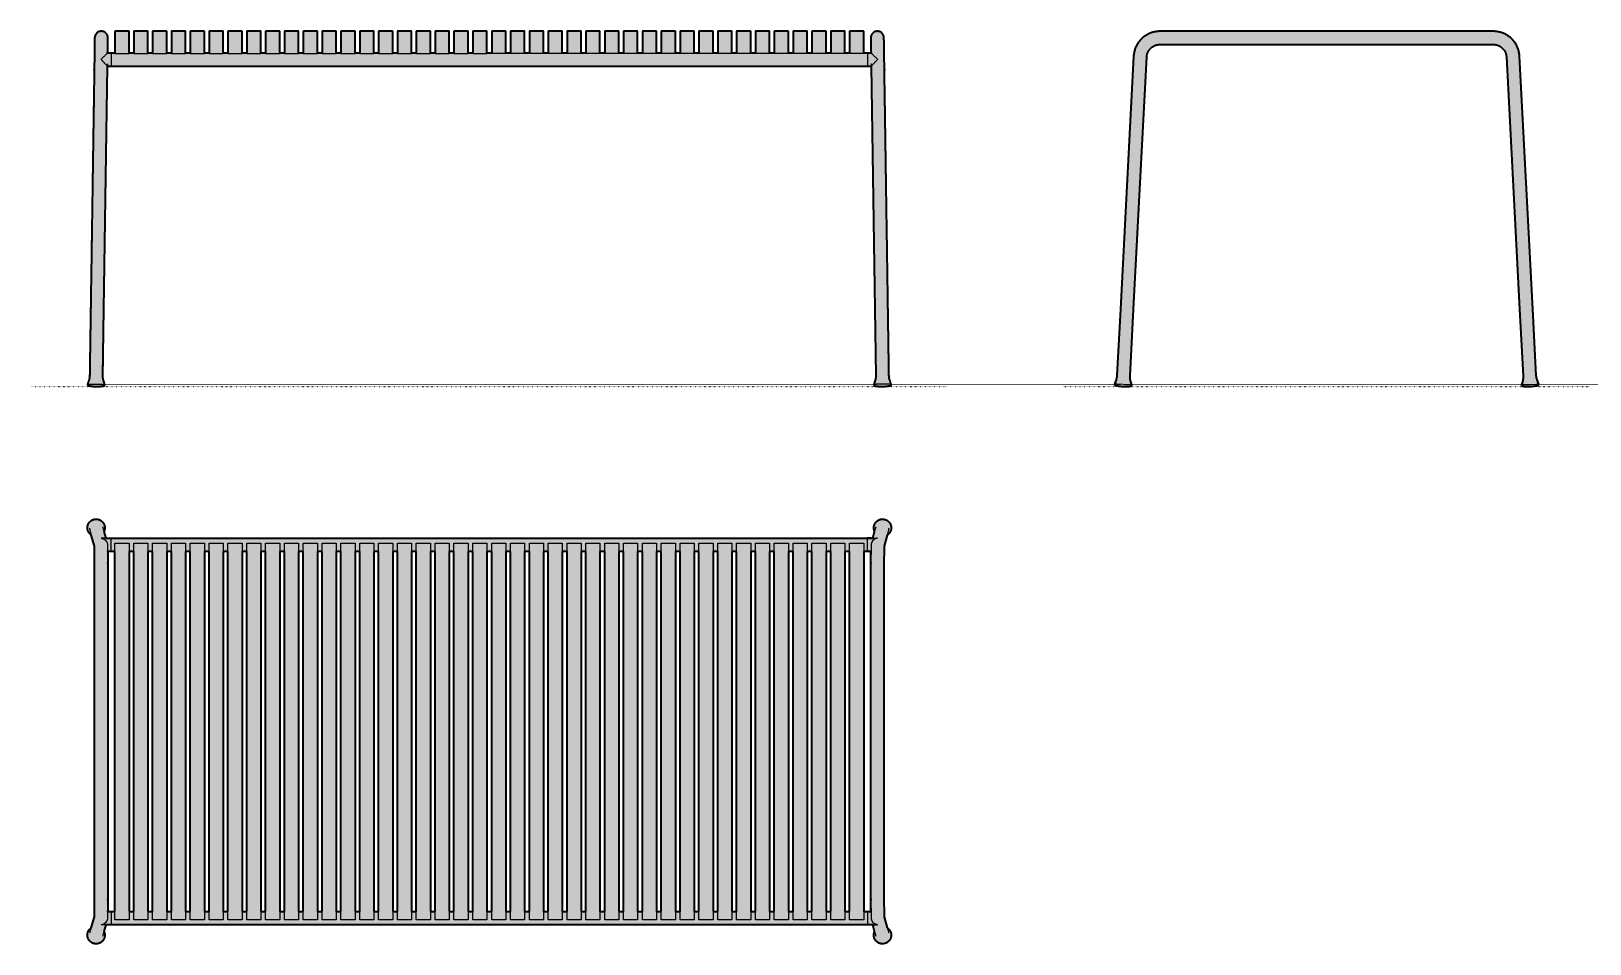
# Model space of a CAD drawing. Header units: millimetres. Extents: x 0 to 3310, y -1183 to 754.
import ezdxf

# ---------------------------------------------------------------- set-up
doc = ezdxf.new("R2010")
doc.units = ezdxf.units.MM
doc.linetypes.add('Dots', pattern=[1, 0, -1])
doc.layers.add('Blocks', color=7, linetype='Continuous')
doc.layers.add('Blocks$Fill', color=7, linetype='Continuous', true_color=0xffffff)
for name, color, linetype, lineweight, true_color in [('Blocks$Inner', 7, 'Continuous', 25, 0x007f00), ('Blocks$Outline', 7, 'Continuous', 35, 0xff3f3f), ('Groud', 7, 'Dots', 25, 0x243775)]:
    doc.layers.add(name, color=color, linetype=linetype, lineweight=lineweight, true_color=true_color)

# ---------------------------------------------------------------- blocks, each defined once
blk = doc.blocks.new('Palissade Table  Side')
at = {"layer": 'Blocks$Fill'}
blk.add_hatch(color=256, dxfattribs=at).paths.add_polyline_path([(108.2, 5), (108.2, 5), (108.6, 4.9), (108.6, 4.9), (108.6, 4.9), (108.6, 4.9), (108.6, 4.9), (108.6, 4.9), (108.6, 4.9), (108.6, 4.9), (108.5, 4.9), (108.5, 4.8), (108.5, 4.8), (108.5, 4.8), (108.5, 4.8), (108.5, 4.8), (108.5, 4.8), (108.5, 4.8), (108.5, 4.8), (108.5, 4.8), (108.5, 4.8), (108.4, 4.8), (108.4, 4.7), (108.4, 4.7), (108.4, 4.7), (108.4, 4.7), (108.4, 4.7), (108.4, 4.7), (108.4, 4.7), (108.4, 4.7), (108.4, 4.7), (108.4, 4.6), (108.4, 4.6), (108.4, 4.6), (108.4, 4.6), (108.4, 4.6), (108.4, 4.6), (108.4, 4.6), (108.4, 4.6), (108.4, 4.5), (108.4, 4.5), (108.4, 4.5), (108.3, 4.5), (108.3, 4.5), (108.3, 4.5), (108.4, 4.3), (108.6, 3.5), (108.6, 3.4), (108.7, 3.4), (108.7, 3.3), (108.7, 3.3), (108.7, 3.2), (108.8, 3.2), (108.8, 3.1), (108.8, 3.1), (108.8, 3), (108.9, 3), (108.9, 3), (108.9, 2.9), (109, 2.9), (109, 2.8), (109, 2.8), (109.1, 2.8), (109.1, 2.7), (109.2, 2.7), (109.2, 2.7), (109.2, 2.6), (109.3, 2.6), (109.3, 2.6), (109.4, 2.6), (109.4, 2.5), (109.5, 2.5), (109.5, 2.5), (109.6, 2.5), (109.6, 2.5), (109.7, 2.5), (109.7, 2.4), (109.8, 2.4), (112.5, 1.8), (115.3, 1.3), (118, 0.8), (120.8, 0.5), (123.6, 0.2), (126.4, 0), (128.8, -0.1), (131.2, -0.1), (134.2, -0.1), (137.2, 0.1), (140.2, 0.3), (143.2, 0.7), (143.2, 0.7), (143.3, 0.7), (143.3, 0.7), (143.4, 0.7), (143.4, 0.7), (143.5, 0.7), (143.5, 0.8), (143.6, 0.8), (143.6, 0.8), (143.7, 0.8), (143.7, 0.8), (143.8, 0.9), (143.8, 0.9), (143.9, 0.9), (143.9, 1), (143.9, 1), (144, 1), (144, 1), (144.1, 1.1), (144.1, 1.1), (144.1, 1.2), (144.2, 1.2), (144.2, 1.2), (144.2, 1.3), (144.3, 1.3), (144.3, 1.4), (144.3, 1.4), (144.3, 1.5), (144.4, 1.5), (144.4, 1.5), (144.4, 1.6), (144.8, 2.4), (144.8, 2.4), (144.8, 2.4), (144.8, 2.4), (144.8, 2.5), (144.8, 2.5), (144.8, 2.5), (144.8, 2.5), (144.8, 2.5), (144.8, 2.6), (144.8, 2.6), (144.8, 2.6), (144.8, 2.6), (144.8, 2.6), (144.8, 2.6), (144.8, 2.6), (144.8, 2.6), (144.8, 2.7), (144.8, 2.7), (144.8, 2.7), (144.8, 2.7), (144.8, 2.7), (144.8, 2.7), (144.8, 2.7), (144.8, 2.7), (144.8, 2.8), (144.8, 2.8), (144.8, 2.8), (144.8, 2.8), (144.8, 2.8), (144.8, 2.8), (144.7, 2.8), (144.7, 2.8), (144.7, 2.9), (144.7, 2.9), (144.7, 2.9), (144.7, 2.9), (144.7, 2.9), (144.7, 2.9), (144.7, 2.9), (144.7, 2.9), (144.7, 2.9), (144.7, 2.9), (144.7, 3), (144.6, 3), (144.6, 3), (144.6, 3), (144.6, 3), (144.6, 3), (144.6, 3), (144.6, 3), (144.6, 3), (144.6, 3), (145, 3.1), (145, 3.1), (145, 3.1), (142.5, 12.7), (142.3, 13.7), (142.1, 14.8), (141.9, 15.9), (141.8, 16.9), (141.6, 18), (141.6, 19), (141.5, 20.1), (141.5, 21.2), (141.6, 22.3), (149, 164), (177.1, 699.5), (177.1, 700.5), (177.2, 701.4), (177.4, 702.4), (177.5, 703.3), (177.7, 704.3), (178, 705.2), (178.2, 706.1), (178.5, 707.1), (178.9, 708), (179.2, 708.9), (179.6, 709.8), (180, 710.6), (180.5, 711.5), (181, 712.3), (181.5, 713.1), (182, 713.9), (182.6, 714.7), (183.1, 715.5), (183.8, 716.2), (184.4, 717), (185.1, 717.7), (185.8, 718.3), (186.5, 719), (187.2, 719.6), (188, 720.2), (188.7, 720.8), (189.5, 721.3), (190.3, 721.9), (191.2, 722.4), (192, 722.8), (192.9, 723.3), (193.8, 723.7), (194.7, 724), (195.6, 724.4), (196.5, 724.7), (197.4, 725), (198.3, 725.2), (199.3, 725.4), (200.2, 725.6), (201.2, 725.8), (202.1, 725.9), (203.1, 726), (204.1, 726), (205, 726), (912.7, 726), (913.7, 726), (914.7, 726), (915.6, 725.9), (916.6, 725.8), (917.5, 725.6), (918.5, 725.4), (919.4, 725.2), (920.4, 725), (921.3, 724.7), (922.2, 724.4), (923.1, 724), (924, 723.7), (924.9, 723.3), (925.7, 722.8), (926.6, 722.4), (927.4, 721.9), (928.2, 721.3), (929, 720.8), (929.8, 720.2), (930.5, 719.6), (931.3, 719), (932, 718.3), (932.7, 717.7), (933.3, 717), (934, 716.2), (934.6, 715.5), (935.2, 714.7), (935.8, 713.9), (936.3, 713.1), (936.8, 712.3), (937.3, 711.5), (937.7, 710.6), (938.1, 709.8), (938.5, 708.9), (938.9, 708), (939.2, 707.1), (939.5, 706.1), (939.8, 705.2), (940, 704.3), (940.2, 703.3), (940.4, 702.4), (940.5, 701.4), (940.6, 700.5), (940.7, 699.5), (968.7, 164), (976.2, 22.3), (976.2, 21.2), (976.2, 20.1), (976.2, 19), (976.1, 18), (976, 16.9), (975.9, 15.9), (975.7, 14.8), (975.5, 13.7), (975.2, 12.7), (972.7, 3.1), (972.7, 3.1), (972.7, 3.1), (973.2, 3), (973.2, 3), (973.2, 3), (973.2, 3), (973.1, 3), (973.1, 3), (973.1, 3), (973.1, 3), (973.1, 3), (973.1, 3), (973.1, 2.9), (973.1, 2.9), (973.1, 2.9), (973.1, 2.9), (973.1, 2.9), (973, 2.9), (973, 2.9), (973, 2.9), (973, 2.9), (973, 2.9), (973, 2.8), (973, 2.8), (973, 2.8), (973, 2.8), (973, 2.8), (973, 2.8), (973, 2.8), (973, 2.8), (973, 2.7), (973, 2.7), (973, 2.7), (973, 2.7), (973, 2.7), (973, 2.7), (973, 2.7), (973, 2.7), (973, 2.6), (973, 2.6), (973, 2.6), (973, 2.6), (973, 2.6), (973, 2.6), (973, 2.6), (973, 2.6), (973, 2.5), (973, 2.5), (973, 2.5), (973, 2.5), (973, 2.5), (973, 2.4), (973, 2.4), (973, 2.4), (973, 2.4), (973.3, 1.6), (973.4, 1.5), (973.4, 1.5), (973.4, 1.5), (973.4, 1.4), (973.5, 1.4), (973.5, 1.3), (973.5, 1.3), (973.5, 1.2), (973.6, 1.2), (973.6, 1.2), (973.7, 1.1), (973.7, 1.1), (973.7, 1), (973.8, 1), (973.8, 1), (973.9, 1), (973.9, 0.9), (973.9, 0.9), (974, 0.9), (974, 0.8), (974.1, 0.8), (974.1, 0.8), (974.2, 0.8), (974.2, 0.8), (974.3, 0.7), (974.3, 0.7), (974.4, 0.7), (974.4, 0.7), (974.5, 0.7), (974.5, 0.7), (974.6, 0.7), (977.6, 0.3), (980.5, 0.1), (983.5, -0.1), (986.5, -0.1), (989, -0.1), (991.4, 0), (994.2, 0.2), (997, 0.5), (999.7, 0.8), (1002.5, 1.3), (1005.3, 1.8), (1008, 2.4), (1008, 2.4), (1008.1, 2.5), (1008.1, 2.5), (1008.2, 2.5), (1008.2, 2.5), (1008.3, 2.5), (1008.3, 2.5), (1008.4, 2.6), (1008.4, 2.6), (1008.5, 2.6), (1008.5, 2.6), (1008.6, 2.7), (1008.6, 2.7), (1008.6, 2.7), (1008.7, 2.8), (1008.7, 2.8), (1008.8, 2.8), (1008.8, 2.9), (1008.8, 2.9), (1008.9, 3), (1008.9, 3), (1008.9, 3), (1008.9, 3.1), (1009, 3.1), (1009, 3.2), (1009, 3.2), (1009, 3.3), (1009.1, 3.3), (1009.1, 3.4), (1009.1, 3.4), (1009.1, 3.5), (1009.4, 4.3), (1009.4, 4.5), (1009.4, 4.5), (1009.4, 4.5), (1009.4, 4.5), (1009.4, 4.5), (1009.4, 4.5), (1009.4, 4.6), (1009.4, 4.6), (1009.4, 4.6), (1009.4, 4.6), (1009.4, 4.6), (1009.4, 4.6), (1009.4, 4.6), (1009.4, 4.6), (1009.4, 4.7), (1009.4, 4.7), (1009.4, 4.7), (1009.3, 4.7), (1009.3, 4.7), (1009.3, 4.7), (1009.3, 4.7), (1009.3, 4.7), (1009.3, 4.7), (1009.3, 4.8), (1009.3, 4.8), (1009.3, 4.8), (1009.3, 4.8), (1009.3, 4.8), (1009.3, 4.8), (1009.3, 4.8), (1009.2, 4.8), (1009.2, 4.8), (1009.2, 4.8), (1009.2, 4.8), (1009.2, 4.9), (1009.2, 4.9), (1009.2, 4.9), (1009.2, 4.9), (1009.2, 4.9), (1009.2, 4.9), (1009.1, 4.9), (1009.1, 4.9), (1009.1, 4.9), (1009.6, 5), (1009.6, 5), (1009.6, 5), (1006.1, 14.3), (1005.7, 15.3), (1005.4, 16.4), (1005.1, 17.4), (1004.9, 18.4), (1004.7, 19.5), (1004.5, 20.5), (1004.3, 21.6), (1004.2, 22.7), (1004.1, 23.7), (996.8, 164), (968.6, 701), (968.5, 702.9), (968.3, 704.8), (968, 706.7), (967.7, 708.6), (967.3, 710.5), (966.8, 712.4), (966.3, 714.3), (965.7, 716.1), (965.1, 717.9), (964.4, 719.7), (963.6, 721.5), (962.7, 723.2), (961.8, 724.9), (960.9, 726.6), (959.9, 728.2), (958.8, 729.9), (957.7, 731.4), (956.5, 733), (955.3, 734.4), (954, 735.9), (952.6, 737.3), (951.3, 738.6), (949.8, 740), (948.4, 741.2), (946.9, 742.4), (945.3, 743.6), (943.7, 744.7), (942.1, 745.7), (940.4, 746.7), (938.7, 747.6), (937, 748.5), (935.3, 749.3), (933.5, 750), (931.7, 750.7), (929.8, 751.3), (928, 751.9), (926.1, 752.4), (924.2, 752.8), (922.3, 753.2), (920.4, 753.5), (918.5, 753.7), (916.6, 753.9), (914.7, 754), (912.7, 754), (205, 754), (203.1, 754), (201.2, 753.9), (199.2, 753.7), (197.3, 753.5), (195.4, 753.2), (193.5, 752.8), (191.6, 752.4), (189.8, 751.9), (187.9, 751.3), (186.1, 750.7), (184.3, 750), (182.5, 749.3), (180.7, 748.5), (179, 747.6), (177.3, 746.7), (175.7, 745.7), (174, 744.7), (172.4, 743.6), (170.9, 742.4), (169.4, 741.2), (167.9, 740), (166.5, 738.6), (165.1, 737.3), (163.8, 735.9), (162.5, 734.4), (161.3, 733), (160.1, 731.4), (159, 729.9), (157.9, 728.2), (156.9, 726.6), (155.9, 724.9), (155, 723.2), (154.2, 721.5), (153.4, 719.7), (152.7, 717.9), (152, 716.1), (151.4, 714.3), (150.9, 712.4), (150.4, 710.5), (150, 708.6), (149.7, 706.7), (149.4, 704.8), (149.2, 702.9), (149.1, 701), (121, 164), (113.6, 23.7), (113.5, 22.7), (113.4, 21.6), (113.3, 20.5), (113.1, 19.5), (112.9, 18.4), (112.6, 17.4), (112.3, 16.4), (112, 15.3), (111.7, 14.3), (108.2, 5)], flags=0)
at = {"layer": 'Blocks$Inner'}
blk.add_line((145, 3.1), (144.6, 3), dxfattribs=at)
for points in [[(108.6, 4.9), (108.2, 5), (111.7, 14.3), (112, 15.3), (112.3, 16.4), (112.6, 17.4), (112.9, 18.4), (113.1, 19.5), (113.3, 20.5), (113.4, 21.6), (113.5, 22.7), (113.6, 23.7), (121, 164), (149.1, 701), (149.2, 702.9), (149.4, 704.8), (149.7, 706.7), (150, 708.6), (150.4, 710.5), (150.9, 712.4), (151.4, 714.3), (152, 716.1), (152.7, 717.9), (153.4, 719.7), (154.2, 721.5), (155, 723.2), (155.9, 724.9), (156.9, 726.6), (157.9, 728.2), (159, 729.9), (160.1, 731.4), (161.3, 733), (162.5, 734.4), (163.8, 735.9), (165.1, 737.3), (166.5, 738.6), (167.9, 740), (169.4, 741.2), (170.9, 742.4), (172.4, 743.6), (174, 744.7), (175.7, 745.7), (177.3, 746.7), (179, 747.6), (180.7, 748.5), (182.5, 749.3), (184.3, 750), (186.1, 750.7), (187.9, 751.3), (189.8, 751.9), (191.6, 752.4), (193.5, 752.8), (195.4, 753.2), (197.3, 753.5), (199.2, 753.7), (201.2, 753.9), (203.1, 754), (205, 754), (912.7, 754), (914.7, 754), (916.6, 753.9), (918.5, 753.7), (920.4, 753.5), (922.3, 753.2), (924.2, 752.8), (926.1, 752.4), (928, 751.9), (929.8, 751.3), (931.7, 750.7), (933.5, 750), (935.3, 749.3), (937, 748.5), (938.7, 747.6), (940.4, 746.7), (942.1, 745.7), (943.7, 744.7), (945.3, 743.6), (946.9, 742.4), (948.4, 741.2), (949.8, 740), (951.3, 738.6), (952.6, 737.3), (954, 735.9), (955.3, 734.4), (956.5, 733), (957.7, 731.4), (958.8, 729.9), (959.9, 728.2), (960.9, 726.6), (961.8, 724.9), (962.7, 723.2), (963.6, 721.5), (964.4, 719.7), (965.1, 717.9), (965.7, 716.1), (966.3, 714.3), (966.8, 712.4), (967.3, 710.5), (967.7, 708.6), (968, 706.7), (968.3, 704.8), (968.5, 702.9), (968.6, 701), (996.8, 164), (1004.1, 23.7), (1004.2, 22.7), (1004.3, 21.6), (1004.5, 20.5), (1004.7, 19.5), (1004.9, 18.4), (1005.1, 17.4), (1005.4, 16.4), (1005.7, 15.3), (1006.1, 14.3), (1009.6, 5), (1009.1, 4.9)], [(973.2, 3), (972.7, 3.1), (975.2, 12.7), (975.5, 13.7), (975.7, 14.8), (975.9, 15.9), (976, 16.9), (976.1, 18), (976.2, 19), (976.2, 20.1), (976.2, 21.2), (976.2, 22.3), (968.7, 164), (940.7, 699.5), (940.6, 700.5), (940.5, 701.4), (940.4, 702.4), (940.2, 703.3), (940, 704.3), (939.8, 705.2), (939.5, 706.1), (939.2, 707.1), (938.9, 708), (938.5, 708.9), (938.1, 709.8), (937.7, 710.6), (937.3, 711.5), (936.8, 712.3), (936.3, 713.1), (935.8, 713.9), (935.2, 714.7), (934.6, 715.5), (934, 716.2), (933.3, 717), (932.7, 717.7), (932, 718.3), (931.3, 719), (930.5, 719.6), (929.8, 720.2), (929, 720.8), (928.2, 721.3), (927.4, 721.9), (926.6, 722.4), (925.7, 722.8), (924.9, 723.3), (924, 723.7), (923.1, 724), (922.2, 724.4), (921.3, 724.7), (920.4, 725), (919.4, 725.2), (918.5, 725.4), (917.5, 725.6), (916.6, 725.8), (915.6, 725.9), (914.7, 726), (913.7, 726), (912.7, 726), (205, 726), (204.1, 726), (203.1, 726), (202.1, 725.9), (201.2, 725.8), (200.2, 725.6), (199.3, 725.4), (198.3, 725.2), (197.4, 725), (196.5, 724.7), (195.6, 724.4), (194.7, 724), (193.8, 723.7), (192.9, 723.3), (192, 722.8), (191.2, 722.4), (190.3, 721.9), (189.5, 721.3), (188.7, 720.8), (188, 720.2), (187.2, 719.6), (186.5, 719), (185.8, 718.3), (185.1, 717.7), (184.4, 717), (183.8, 716.2), (183.1, 715.5), (182.6, 714.7), (182, 713.9), (181.5, 713.1), (181, 712.3), (180.5, 711.5), (180, 710.6), (179.6, 709.8), (179.2, 708.9), (178.9, 708), (178.5, 707.1), (178.2, 706.1), (178, 705.2), (177.7, 704.3), (177.5, 703.3), (177.4, 702.4), (177.2, 701.4), (177.1, 700.5), (177.1, 699.5), (149, 164), (141.6, 22.3), (141.5, 21.2), (141.5, 20.1), (141.6, 19), (141.6, 18), (141.8, 16.9), (141.9, 15.9), (142.1, 14.8), (142.3, 13.7), (142.5, 12.7), (145, 3.1), (145, 3.1), (145, 3.1), (145, 3.1), (145, 3.1), (145, 3.1), (145, 3.1), (145, 3.1), (145, 3.1), (145, 3.1), (145, 3.1), (145, 3.1), (145, 3.1), (145, 3.1), (144.9, 3.1), (144.9, 3.1), (144.7, 3.1), (144.3, 3.2), (143.8, 3.2), (139.6, 3.5), (113.6, 4.9), (109.5, 5), (108.9, 5), (108.5, 5), (108.3, 5), (108.3, 5), (108.2, 5), (108.2, 5), (108.2, 5), (108.2, 5), (108.2, 5), (108.2, 5), (108.2, 5), (108.2, 5), (108.2, 5), (108.2, 5), (108.2, 5), (108.2, 5), (108.2, 5)], [(131.7, 4), (142.5, 3.3), (143.6, 3.2), (143.9, 3.2), (144.1, 3.2), (144.3, 3.1), (144.3, 3.1), (144.3, 3.1), (144.4, 3.1), (144.4, 3.1), (144.4, 3.1), (144.4, 3.1), (144.4, 3.1), (144.5, 3.1), (144.5, 3.1), (144.5, 3.1), (144.5, 3.1), (144.5, 3.1), (144.5, 3), (144.5, 3), (144.5, 3), (144.6, 3), (144.6, 3), (144.6, 3), (144.6, 3), (144.6, 3), (144.6, 3), (144.6, 3), (144.6, 3), (144.6, 3), (144.7, 3), (144.7, 2.9), (144.7, 2.9), (144.7, 2.9), (144.7, 2.9), (144.7, 2.9), (144.7, 2.9), (144.7, 2.9), (144.7, 2.9), (144.7, 2.9), (144.7, 2.9), (144.7, 2.8), (144.7, 2.8), (144.8, 2.8), (144.8, 2.8), (144.8, 2.8), (144.8, 2.8), (144.8, 2.8), (144.8, 2.8), (144.8, 2.7), (144.8, 2.7), (144.8, 2.7), (144.8, 2.7), (144.8, 2.7), (144.8, 2.7), (144.8, 2.7), (144.8, 2.7), (144.8, 2.6), (144.8, 2.6), (144.8, 2.6), (144.8, 2.6), (144.8, 2.6), (144.8, 2.6), (144.8, 2.6), (144.8, 2.6), (144.8, 2.5), (144.8, 2.5), (144.8, 2.5), (144.8, 2.5), (144.8, 2.5), (144.8, 2.4), (144.8, 2.4), (144.8, 2.4), (144.8, 2.4), (144.4, 1.6), (144.4, 1.5), (144.4, 1.5), (144.3, 1.5), (144.3, 1.4), (144.3, 1.4), (144.3, 1.3), (144.2, 1.3), (144.2, 1.2), (144.2, 1.2), (144.1, 1.2), (144.1, 1.1), (144.1, 1.1), (144, 1), (144, 1), (143.9, 1), (143.9, 1), (143.9, 0.9), (143.8, 0.9), (143.8, 0.9), (143.7, 0.8), (143.7, 0.8), (143.6, 0.8), (143.6, 0.8), (143.5, 0.8), (143.5, 0.7), (143.4, 0.7), (143.4, 0.7), (143.3, 0.7), (143.3, 0.7), (143.2, 0.7), (143.2, 0.7), (140.2, 0.3), (137.2, 0.1), (134.2, -0.1), (131.2, -0.1), (128.8, -0.1), (126.4, 0), (123.6, 0.2), (120.8, 0.5), (118, 0.8), (115.3, 1.3), (112.5, 1.8), (109.8, 2.4), (109.7, 2.4), (109.7, 2.5), (109.6, 2.5), (109.6, 2.5), (109.5, 2.5), (109.5, 2.5), (109.4, 2.5), (109.4, 2.6), (109.3, 2.6), (109.3, 2.6), (109.2, 2.6), (109.2, 2.7), (109.2, 2.7), (109.1, 2.7), (109.1, 2.8), (109, 2.8), (109, 2.8), (109, 2.9), (108.9, 2.9), (108.9, 3), (108.9, 3), (108.8, 3), (108.8, 3.1), (108.8, 3.1), (108.8, 3.2), (108.7, 3.2), (108.7, 3.3), (108.7, 3.3), (108.7, 3.4), (108.6, 3.4), (108.6, 3.5), (108.4, 4.3), (108.3, 4.5), (108.3, 4.5), (108.3, 4.5), (108.4, 4.5), (108.4, 4.5), (108.4, 4.5), (108.4, 4.6), (108.4, 4.6), (108.4, 4.6), (108.4, 4.6), (108.4, 4.6), (108.4, 4.6), (108.4, 4.6), (108.4, 4.6), (108.4, 4.7), (108.4, 4.7), (108.4, 4.7), (108.4, 4.7), (108.4, 4.7), (108.4, 4.7), (108.4, 4.7), (108.4, 4.7), (108.4, 4.7), (108.4, 4.8), (108.5, 4.8), (108.5, 4.8), (108.5, 4.8), (108.5, 4.8), (108.5, 4.8), (108.5, 4.8), (108.5, 4.8), (108.5, 4.8), (108.5, 4.8), (108.5, 4.8), (108.5, 4.9), (108.6, 4.9), (108.6, 4.9), (108.6, 4.9), (108.6, 4.9), (108.6, 4.9), (108.6, 4.9), (108.6, 4.9), (108.6, 4.9), (108.6, 4.9), (108.7, 4.9), (108.7, 4.9), (108.7, 4.9), (108.7, 4.9), (108.7, 4.9), (108.7, 4.9), (108.7, 4.9), (108.8, 5), (108.8, 5), (108.8, 5), (108.8, 5), (108.8, 5), (108.9, 5), (108.9, 5), (109, 5), (109.1, 5), (109.3, 5), (109.6, 5), (114.1, 4.9), (121.5, 4.5)], [(972.7, 3.1), (972.7, 3.1), (972.7, 3.1), (972.7, 3.1), (972.7, 3.1), (972.7, 3.1), (972.7, 3.1), (972.7, 3.1), (972.7, 3.1), (972.7, 3.1), (972.8, 3.1), (972.8, 3.1), (972.8, 3.1), (972.8, 3.1), (972.9, 3.1), (973, 3.1), (973.4, 3.2), (974, 3.2), (978.1, 3.5), (1004.2, 4.9), (1008.3, 5), (1008.9, 5), (1009.3, 5), (1009.4, 5), (1009.5, 5), (1009.5, 5), (1009.5, 5), (1009.5, 5), (1009.6, 5), (1009.6, 5), (1009.6, 5), (1009.6, 5), (1009.6, 5), (1009.6, 5), (1009.6, 5), (1009.6, 5), (1009.6, 5), (1009.6, 5)], [(996.2, 4.5), (1007.1, 5), (1008.2, 5), (1008.5, 5), (1008.6, 5), (1008.8, 5), (1008.9, 5), (1008.9, 5), (1008.9, 5), (1009, 5), (1009, 5), (1009, 5), (1009, 5), (1009, 4.9), (1009, 4.9), (1009, 4.9), (1009.1, 4.9), (1009.1, 4.9), (1009.1, 4.9), (1009.1, 4.9), (1009.1, 4.9), (1009.1, 4.9), (1009.1, 4.9), (1009.1, 4.9), (1009.2, 4.9), (1009.2, 4.9), (1009.2, 4.9), (1009.2, 4.9), (1009.2, 4.9), (1009.2, 4.9), (1009.2, 4.8), (1009.2, 4.8), (1009.2, 4.8), (1009.2, 4.8), (1009.3, 4.8), (1009.3, 4.8), (1009.3, 4.8), (1009.3, 4.8), (1009.3, 4.8), (1009.3, 4.8), (1009.3, 4.8), (1009.3, 4.7), (1009.3, 4.7), (1009.3, 4.7), (1009.3, 4.7), (1009.3, 4.7), (1009.3, 4.7), (1009.4, 4.7), (1009.4, 4.7), (1009.4, 4.7), (1009.4, 4.6), (1009.4, 4.6), (1009.4, 4.6), (1009.4, 4.6), (1009.4, 4.6), (1009.4, 4.6), (1009.4, 4.6), (1009.4, 4.6), (1009.4, 4.5), (1009.4, 4.5), (1009.4, 4.5), (1009.4, 4.5), (1009.4, 4.5), (1009.4, 4.5), (1009.4, 4.3), (1009.1, 3.5), (1009.1, 3.4), (1009.1, 3.4), (1009.1, 3.3), (1009, 3.3), (1009, 3.2), (1009, 3.2), (1009, 3.1), (1008.9, 3.1), (1008.9, 3), (1008.9, 3), (1008.9, 3), (1008.8, 2.9), (1008.8, 2.9), (1008.8, 2.8), (1008.7, 2.8), (1008.7, 2.8), (1008.6, 2.7), (1008.6, 2.7), (1008.6, 2.7), (1008.5, 2.6), (1008.5, 2.6), (1008.4, 2.6), (1008.4, 2.6), (1008.3, 2.5), (1008.3, 2.5), (1008.2, 2.5), (1008.2, 2.5), (1008.1, 2.5), (1008.1, 2.5), (1008, 2.4), (1008, 2.4), (1005.3, 1.8), (1002.5, 1.3), (999.7, 0.8), (997, 0.5), (994.2, 0.2), (991.4, 0), (989, -0.1), (986.5, -0.1), (983.5, -0.1), (980.5, 0.1), (977.6, 0.3), (974.6, 0.7), (974.5, 0.7), (974.5, 0.7), (974.4, 0.7), (974.4, 0.7), (974.3, 0.7), (974.3, 0.7), (974.2, 0.8), (974.2, 0.8), (974.1, 0.8), (974.1, 0.8), (974, 0.8), (974, 0.9), (973.9, 0.9), (973.9, 0.9), (973.9, 1), (973.8, 1), (973.8, 1), (973.7, 1), (973.7, 1.1), (973.7, 1.1), (973.6, 1.2), (973.6, 1.2), (973.5, 1.2), (973.5, 1.3), (973.5, 1.3), (973.5, 1.4), (973.4, 1.4), (973.4, 1.5), (973.4, 1.5), (973.4, 1.5), (973.3, 1.6), (973, 2.4), (973, 2.4), (973, 2.4), (973, 2.4), (973, 2.5), (973, 2.5), (973, 2.5), (973, 2.5), (973, 2.5), (973, 2.6), (973, 2.6), (973, 2.6), (973, 2.6), (973, 2.6), (973, 2.6), (973, 2.6), (973, 2.6), (973, 2.7), (973, 2.7), (973, 2.7), (973, 2.7), (973, 2.7), (973, 2.7), (973, 2.7), (973, 2.7), (973, 2.8), (973, 2.8), (973, 2.8), (973, 2.8), (973, 2.8), (973, 2.8), (973, 2.8), (973, 2.8), (973, 2.9), (973, 2.9), (973, 2.9), (973, 2.9), (973, 2.9), (973.1, 2.9), (973.1, 2.9), (973.1, 2.9), (973.1, 2.9), (973.1, 2.9), (973.1, 3), (973.1, 3), (973.1, 3), (973.1, 3), (973.1, 3), (973.1, 3), (973.2, 3), (973.2, 3), (973.2, 3), (973.2, 3), (973.2, 3), (973.2, 3), (973.2, 3), (973.2, 3.1), (973.2, 3.1), (973.3, 3.1), (973.3, 3.1), (973.3, 3.1), (973.3, 3.1), (973.3, 3.1), (973.3, 3.1), (973.3, 3.1), (973.4, 3.1), (973.4, 3.1), (973.4, 3.1), (973.5, 3.1), (973.7, 3.2), (973.8, 3.2), (974.1, 3.2), (978.6, 3.6), (986.1, 4)]]:
    blk.add_lwpolyline(points, dxfattribs=at)
at = {"layer": 'Blocks$Outline'}
for points in [[(157.9, 728.2), (156.9, 726.6)], [(159, 729.9), (157.9, 728.2)], [(160.1, 731.4), (159, 729.9)], [(161.3, 733), (160.1, 731.4)], [(162.5, 734.4), (161.3, 733)], [(163.8, 735.9), (162.5, 734.4)], [(165.1, 737.3), (163.8, 735.9)], [(166.5, 738.6), (165.1, 737.3)], [(167.9, 740), (166.5, 738.6)], [(169.4, 741.2), (167.9, 740)], [(170.9, 742.4), (169.4, 741.2)], [(172.4, 743.6), (170.9, 742.4)], [(174, 744.7), (172.4, 743.6)], [(175.7, 745.7), (174, 744.7)], [(177.3, 746.7), (175.7, 745.7)], [(179, 747.6), (177.3, 746.7)], [(180.7, 748.5), (179, 747.6)], [(182.5, 749.3), (180.7, 748.5)], [(184.3, 750), (182.5, 749.3)], [(186.1, 750.7), (184.3, 750)], [(187.9, 751.3), (186.1, 750.7)], [(189.8, 751.9), (187.9, 751.3)], [(191.6, 752.4), (189.8, 751.9)], [(193.5, 752.8), (191.6, 752.4)], [(195.4, 753.2), (193.5, 752.8)], [(197.3, 753.5), (195.4, 753.2)], [(199.2, 753.7), (197.3, 753.5)], [(201.2, 753.9), (199.2, 753.7)], [(203.1, 754), (201.2, 753.9)], [(205, 754), (203.1, 754)], [(912.7, 754), (205, 754)], [(914.7, 754), (912.7, 754)], [(916.6, 753.9), (914.7, 754)], [(918.5, 753.7), (916.6, 753.9)], [(920.4, 753.5), (918.5, 753.7)], [(922.3, 753.2), (920.4, 753.5)], [(924.2, 752.8), (922.3, 753.2)], [(926.1, 752.4), (924.2, 752.8)], [(928, 751.9), (926.1, 752.4)], [(929.8, 751.3), (928, 751.9)], [(931.7, 750.7), (929.8, 751.3)], [(933.5, 750), (931.7, 750.7)], [(935.3, 749.3), (933.5, 750)], [(937, 748.5), (935.3, 749.3)], [(938.7, 747.6), (937, 748.5)], [(940.4, 746.7), (938.7, 747.6)], [(942.1, 745.7), (940.4, 746.7)], [(943.7, 744.7), (942.1, 745.7)], [(945.3, 743.6), (943.7, 744.7)], [(946.9, 742.4), (945.3, 743.6)], [(948.4, 741.2), (946.9, 742.4)], [(949.8, 740), (948.4, 741.2)], [(951.3, 738.6), (949.8, 740)], [(952.6, 737.3), (951.3, 738.6)], [(954, 735.9), (952.6, 737.3)], [(955.3, 734.4), (954, 735.9)], [(956.5, 733), (955.3, 734.4)], [(957.7, 731.4), (956.5, 733)], [(958.8, 729.9), (957.7, 731.4)], [(959.9, 728.2), (958.8, 729.9)], [(960.9, 726.6), (959.9, 728.2)], [(149.1, 701), (121, 164)], [(149, 164), (177.1, 699.5)], [(149.2, 702.9), (149.1, 701)], [(149.4, 704.8), (149.2, 702.9)], [(149.7, 706.7), (149.4, 704.8)], [(150, 708.6), (149.7, 706.7)], [(150.4, 710.5), (150, 708.6)], [(150.9, 712.4), (150.4, 710.5)], [(151.4, 714.3), (150.9, 712.4)], [(152, 716.1), (151.4, 714.3)], [(152.7, 717.9), (152, 716.1)], [(153.4, 719.7), (152.7, 717.9)], [(154.2, 721.5), (153.4, 719.7)], [(155, 723.2), (154.2, 721.5)], [(155.9, 724.9), (155, 723.2)], [(156.9, 726.6), (155.9, 724.9)], [(177.1, 700.5), (177.2, 701.4)], [(177.1, 699.5), (177.1, 700.5)], [(177.2, 701.4), (177.4, 702.4)], [(177.4, 702.4), (177.5, 703.3)], [(177.5, 703.3), (177.7, 704.3)], [(177.7, 704.3), (178, 705.2)], [(178, 705.2), (178.2, 706.1)], [(178.2, 706.1), (178.5, 707.1)], [(178.5, 707.1), (178.9, 708)], [(178.9, 708), (179.2, 708.9)], [(179.2, 708.9), (179.6, 709.8)], [(179.6, 709.8), (180, 710.6)], [(180, 710.6), (180.5, 711.5)], [(180.5, 711.5), (181, 712.3)], [(181, 712.3), (181.5, 713.1)], [(181.5, 713.1), (182, 713.9)], [(182, 713.9), (182.6, 714.7)], [(182.6, 714.7), (183.1, 715.5)], [(183.1, 715.5), (183.8, 716.2)], [(183.8, 716.2), (184.4, 717)], [(184.4, 717), (185.1, 717.7)], [(185.1, 717.7), (185.8, 718.3)], [(185.8, 718.3), (186.5, 719)], [(186.5, 719), (187.2, 719.6)], [(187.2, 719.6), (188, 720.2)], [(188, 720.2), (188.7, 720.8)], [(188.7, 720.8), (189.5, 721.3)], [(189.5, 721.3), (190.3, 721.9)], [(190.3, 721.9), (191.2, 722.4)], [(191.2, 722.4), (192, 722.8)], [(192, 722.8), (192.9, 723.3)], [(192.9, 723.3), (193.8, 723.7)], [(193.8, 723.7), (194.7, 724)], [(194.7, 724), (195.6, 724.4)], [(195.6, 724.4), (196.5, 724.7)], [(196.5, 724.7), (197.4, 725)], [(197.4, 725), (198.3, 725.2)], [(198.3, 725.2), (199.3, 725.4)], [(199.3, 725.4), (200.2, 725.6)], [(200.2, 725.6), (201.2, 725.8)], [(201.2, 725.8), (202.1, 725.9)], [(202.1, 725.9), (203.1, 726)], [(203.1, 726), (204.1, 726)], [(204.1, 726), (205, 726)], [(205, 726), (912.7, 726)], [(912.7, 726), (913.7, 726)], [(913.7, 726), (914.7, 726)], [(914.7, 726), (915.6, 725.9)], [(915.6, 725.9), (916.6, 725.8)], [(916.6, 725.8), (917.5, 725.6)], [(917.5, 725.6), (918.5, 725.4)], [(918.5, 725.4), (919.4, 725.2)], [(919.4, 725.2), (920.4, 725)], [(920.4, 725), (921.3, 724.7)], [(921.3, 724.7), (922.2, 724.4)], [(922.2, 724.4), (923.1, 724)], [(923.1, 724), (924, 723.7)], [(924, 723.7), (924.9, 723.3)], [(924.9, 723.3), (925.7, 722.8)], [(925.7, 722.8), (926.6, 722.4)], [(926.6, 722.4), (927.4, 721.9)], [(927.4, 721.9), (928.2, 721.3)], [(928.2, 721.3), (929, 720.8)], [(929, 720.8), (929.8, 720.2)], [(929.8, 720.2), (930.5, 719.6)], [(930.5, 719.6), (931.3, 719)], [(931.3, 719), (932, 718.3)], [(932, 718.3), (932.7, 717.7)], [(932.7, 717.7), (933.3, 717)], [(933.3, 717), (934, 716.2)], [(934, 716.2), (934.6, 715.5)], [(934.6, 715.5), (935.2, 714.7)], [(935.2, 714.7), (935.8, 713.9)], [(935.8, 713.9), (936.3, 713.1)], [(936.3, 713.1), (936.8, 712.3)], [(936.8, 712.3), (937.3, 711.5)], [(937.3, 711.5), (937.7, 710.6)], [(937.7, 710.6), (938.1, 709.8)], [(938.1, 709.8), (938.5, 708.9)], [(938.5, 708.9), (938.9, 708)], [(938.9, 708), (939.2, 707.1)], [(939.2, 707.1), (939.5, 706.1)], [(939.5, 706.1), (939.8, 705.2)], [(939.8, 705.2), (940, 704.3)], [(940, 704.3), (940.2, 703.3)], [(940.2, 703.3), (940.4, 702.4)], [(940.4, 702.4), (940.5, 701.4)], [(940.5, 701.4), (940.6, 700.5)], [(940.6, 700.5), (940.7, 699.5)], [(940.7, 699.5), (968.7, 164)], [(961.8, 724.9), (960.9, 726.6)], [(962.7, 723.2), (961.8, 724.9)], [(963.6, 721.5), (962.7, 723.2)], [(964.4, 719.7), (963.6, 721.5)], [(965.1, 717.9), (964.4, 719.7)], [(965.7, 716.1), (965.1, 717.9)], [(966.3, 714.3), (965.7, 716.1)], [(966.8, 712.4), (966.3, 714.3)], [(967.3, 710.5), (966.8, 712.4)], [(967.7, 708.6), (967.3, 710.5)], [(968, 706.7), (967.7, 708.6)], [(968.3, 704.8), (968, 706.7)], [(968.5, 702.9), (968.3, 704.8)], [(968.6, 701), (968.5, 702.9)], [(996.8, 164), (968.6, 701)], [(121, 164), (113.6, 23.7)], [(141.6, 22.3), (149, 164)], [(968.7, 164), (976.2, 22.3)], [(1004.1, 23.7), (996.8, 164)], [(111.7, 14.3), (108.2, 5)], [(108.2, 5), (108.2, 5)], [(108.2, 5), (108.6, 4.9)], [(108.2, 5), (108.2, 5)], [(108.3, 4.5), (108.3, 4.5)], [(108.3, 4.5), (108.4, 4.3)], [(108.5, 4.8), (108.4, 4.8)], [(108.4, 4.8), (108.4, 4.7)], [(108.4, 4.7), (108.4, 4.7)], [(108.4, 4.7), (108.4, 4.7)], [(108.4, 4.7), (108.4, 4.7)], [(108.4, 4.7), (108.4, 4.7)], [(108.4, 4.7), (108.4, 4.7)], [(108.4, 4.7), (108.4, 4.7)], [(108.4, 4.7), (108.4, 4.7)], [(108.4, 4.7), (108.4, 4.7)], [(108.4, 4.7), (108.4, 4.6)], [(108.4, 4.6), (108.4, 4.6)], [(108.4, 4.6), (108.4, 4.6)], [(108.4, 4.6), (108.4, 4.6)], [(108.4, 4.6), (108.4, 4.6)], [(108.4, 4.6), (108.4, 4.6)], [(108.4, 4.6), (108.4, 4.6)], [(108.4, 4.6), (108.4, 4.6)], [(108.4, 4.6), (108.4, 4.5)], [(108.4, 4.5), (108.4, 4.5)], [(108.4, 4.5), (108.4, 4.5)], [(108.4, 4.5), (108.3, 4.5)], [(108.3, 4.5), (108.3, 4.5)], [(108.4, 4.3), (108.6, 3.5)], [(108.6, 4.9), (108.5, 4.9)], [(108.5, 4.9), (108.5, 4.8)], [(108.5, 4.8), (108.5, 4.8)], [(108.5, 4.8), (108.5, 4.8)], [(108.5, 4.8), (108.5, 4.8)], [(108.5, 4.8), (108.5, 4.8)], [(108.5, 4.8), (108.5, 4.8)], [(108.5, 4.8), (108.5, 4.8)], [(108.5, 4.8), (108.5, 4.8)], [(108.5, 4.8), (108.5, 4.8)], [(108.5, 4.8), (108.5, 4.8)], [(108.6, 4.9), (108.6, 4.9)], [(108.6, 4.9), (108.6, 4.9)], [(108.6, 4.9), (108.6, 4.9)], [(108.6, 4.9), (108.6, 4.9)], [(108.6, 4.9), (108.6, 4.9)], [(108.6, 4.9), (108.6, 4.9)], [(108.6, 4.9), (108.6, 4.9)], [(108.6, 3.5), (108.6, 3.4)], [(108.6, 3.4), (108.7, 3.4)], [(108.7, 3.4), (108.7, 3.3)], [(108.7, 3.3), (108.7, 3.3)], [(108.7, 3.3), (108.7, 3.2)], [(108.7, 3.2), (108.8, 3.2)], [(108.8, 3.2), (108.8, 3.1)], [(108.8, 3.1), (108.8, 3.1)], [(108.8, 3.1), (108.8, 3)], [(108.8, 3), (108.9, 3)], [(108.9, 3), (108.9, 3)], [(108.9, 3), (108.9, 2.9)], [(108.9, 2.9), (109, 2.9)], [(109, 2.9), (109, 2.8)], [(109, 2.8), (109, 2.8)], [(109, 2.8), (109.1, 2.8)], [(109.1, 2.8), (109.1, 2.7)], [(109.1, 2.7), (109.2, 2.7)], [(109.2, 2.7), (109.2, 2.7)], [(109.2, 2.7), (109.2, 2.6)], [(109.2, 2.6), (109.3, 2.6)], [(109.3, 2.6), (109.3, 2.6)], [(109.3, 2.6), (109.4, 2.6)], [(109.4, 2.6), (109.4, 2.5)], [(109.4, 2.5), (109.5, 2.5)], [(109.5, 2.5), (109.5, 2.5)], [(109.5, 2.5), (109.6, 2.5)], [(109.6, 2.5), (109.6, 2.5)], [(109.6, 2.5), (109.7, 2.5)], [(109.7, 2.5), (109.7, 2.4)], [(109.7, 2.4), (109.8, 2.4)], [(109.8, 2.4), (112.5, 1.8)], [(112, 15.3), (111.7, 14.3)], [(112.3, 16.4), (112, 15.3)], [(112.6, 17.4), (112.3, 16.4)], [(112.5, 1.8), (115.3, 1.3)], [(112.9, 18.4), (112.6, 17.4)], [(113.1, 19.5), (112.9, 18.4)], [(113.3, 20.5), (113.1, 19.5)], [(113.4, 21.6), (113.3, 20.5)], [(113.5, 22.7), (113.4, 21.6)], [(113.6, 23.7), (113.5, 22.7)], [(115.3, 1.3), (118, 0.8)], [(118, 0.8), (120.8, 0.5)], [(120.8, 0.5), (123.6, 0.2)], [(123.6, 0.2), (126.4, 0)], [(126.4, 0), (128.8, -0.1)], [(134.2, -0.1), (137.2, 0.1)], [(137.2, 0.1), (140.2, 0.3)], [(140.2, 0.3), (143.2, 0.7)], [(141.5, 21.2), (141.6, 22.3)], [(141.5, 20.1), (141.5, 21.2)], [(141.6, 19), (141.5, 20.1)], [(141.6, 18), (141.6, 19)], [(141.8, 16.9), (141.6, 18)], [(141.9, 15.9), (141.8, 16.9)], [(142.1, 14.8), (141.9, 15.9)], [(142.3, 13.7), (142.1, 14.8)], [(142.5, 12.7), (142.3, 13.7)], [(145, 3.1), (142.5, 12.7)], [(143.2, 0.7), (143.2, 0.7)], [(143.2, 0.7), (143.3, 0.7)], [(143.3, 0.7), (143.3, 0.7)], [(143.3, 0.7), (143.4, 0.7)], [(143.4, 0.7), (143.4, 0.7)], [(143.4, 0.7), (143.5, 0.7)], [(143.5, 0.7), (143.5, 0.8)], [(143.5, 0.8), (143.6, 0.8)], [(143.6, 0.8), (143.6, 0.8)], [(143.6, 0.8), (143.7, 0.8)], [(143.7, 0.8), (143.8, 0.9)], [(143.7, 0.8), (143.7, 0.8)], [(143.8, 0.9), (143.8, 0.9)], [(143.8, 0.9), (143.9, 0.9)], [(143.9, 0.9), (143.9, 1)], [(143.9, 1), (143.9, 1)], [(143.9, 1), (144, 1)], [(144, 1), (144.1, 1.1)], [(144, 1), (144, 1)], [(144.1, 1.1), (144.1, 1.2)], [(144.1, 1.2), (144.2, 1.2)], [(144.1, 1.1), (144.1, 1.1)], [(144.2, 1.2), (144.2, 1.3)], [(144.2, 1.3), (144.3, 1.3)], [(144.2, 1.2), (144.2, 1.2)], [(144.3, 1.4), (144.3, 1.5)], [(144.3, 1.5), (144.4, 1.5)], [(144.3, 1.3), (144.3, 1.4)], [(144.3, 1.4), (144.3, 1.4)], [(144.4, 1.6), (144.8, 2.4)], [(144.4, 1.5), (144.4, 1.6)], [(144.4, 1.5), (144.4, 1.5)], [(144.6, 3), (145, 3.1)], [(144.7, 3), (144.6, 3)], [(144.6, 3), (144.6, 3)], [(144.6, 3), (144.6, 3)], [(144.6, 3), (144.6, 3)], [(144.6, 3), (144.6, 3)], [(144.6, 3), (144.6, 3)], [(144.6, 3), (144.6, 3)], [(144.6, 3), (144.6, 3)], [(144.6, 3), (144.6, 3)], [(144.7, 2.9), (144.7, 3)], [(144.7, 2.8), (144.7, 2.9)], [(144.7, 2.9), (144.7, 2.9)], [(144.7, 2.9), (144.7, 2.9)], [(144.7, 2.9), (144.7, 2.9)], [(144.7, 2.9), (144.7, 2.9)], [(144.7, 2.9), (144.7, 2.9)], [(144.7, 2.9), (144.7, 2.9)], [(144.7, 2.9), (144.7, 2.9)], [(144.7, 2.9), (144.7, 2.9)], [(144.7, 2.9), (144.7, 2.9)], [(144.8, 2.8), (144.7, 2.8)], [(144.7, 2.8), (144.7, 2.8)], [(144.8, 2.7), (144.8, 2.8)], [(144.8, 2.8), (144.8, 2.8)], [(144.8, 2.8), (144.8, 2.8)], [(144.8, 2.8), (144.8, 2.8)], [(144.8, 2.8), (144.8, 2.8)], [(144.8, 2.8), (144.8, 2.8)], [(144.8, 2.6), (144.8, 2.7)], [(144.8, 2.7), (144.8, 2.7)], [(144.8, 2.7), (144.8, 2.7)], [(144.8, 2.7), (144.8, 2.7)], [(144.8, 2.7), (144.8, 2.7)], [(144.8, 2.7), (144.8, 2.7)], [(144.8, 2.7), (144.8, 2.7)], [(144.8, 2.7), (144.8, 2.7)], [(144.8, 2.5), (144.8, 2.6)], [(144.8, 2.6), (144.8, 2.6)], [(144.8, 2.6), (144.8, 2.6)], [(144.8, 2.6), (144.8, 2.6)], [(144.8, 2.6), (144.8, 2.6)], [(144.8, 2.6), (144.8, 2.6)], [(144.8, 2.6), (144.8, 2.6)], [(144.8, 2.6), (144.8, 2.6)], [(144.8, 2.4), (144.8, 2.5)], [(144.8, 2.5), (144.8, 2.5)], [(144.8, 2.5), (144.8, 2.5)], [(144.8, 2.5), (144.8, 2.5)], [(144.8, 2.5), (144.8, 2.5)], [(144.8, 2.4), (144.8, 2.4)], [(144.8, 2.4), (144.8, 2.4)], [(144.8, 2.4), (144.8, 2.4)], [(145, 3.1), (145, 3.1)], [(145, 3.1), (145, 3.1)], [(975.2, 12.7), (972.7, 3.1)], [(972.7, 3.1), (972.7, 3.1)], [(972.7, 3.1), (972.7, 3.1)], [(972.7, 3.1), (973.2, 3)], [(973.1, 2.9), (973, 2.9)], [(973, 2.9), (973, 2.9)], [(973, 2.9), (973, 2.9)], [(973, 2.9), (973, 2.9)], [(973, 2.9), (973, 2.9)], [(973, 2.9), (973, 2.8)], [(973, 2.8), (973, 2.8)], [(973, 2.8), (973, 2.8)], [(973, 2.8), (973, 2.8)], [(973, 2.8), (973, 2.8)], [(973, 2.8), (973, 2.8)], [(973, 2.8), (973, 2.8)], [(973, 2.8), (973, 2.8)], [(973, 2.8), (973, 2.7)], [(973, 2.7), (973, 2.7)], [(973, 2.7), (973, 2.7)], [(973, 2.7), (973, 2.7)], [(973, 2.7), (973, 2.7)], [(973, 2.7), (973, 2.7)], [(973, 2.7), (973, 2.7)], [(973, 2.7), (973, 2.7)], [(973, 2.7), (973, 2.6)], [(973, 2.6), (973, 2.6)], [(973, 2.6), (973, 2.6)], [(973, 2.6), (973, 2.6)], [(973, 2.6), (973, 2.6)], [(973, 2.6), (973, 2.6)], [(973, 2.6), (973, 2.6)], [(973, 2.6), (973, 2.6)], [(973, 2.6), (973, 2.5)], [(973, 2.5), (973, 2.5)], [(973, 2.5), (973, 2.5)], [(973, 2.5), (973, 2.5)], [(973, 2.5), (973, 2.5)], [(973, 2.5), (973, 2.4)], [(973, 2.4), (973, 2.4)], [(973, 2.4), (973, 2.4)], [(973, 2.4), (973, 2.4)], [(973, 2.4), (973.3, 1.6)], [(973.2, 3), (973.1, 3)], [(973.1, 3), (973.1, 3)], [(973.1, 3), (973.1, 3)], [(973.1, 3), (973.1, 3)], [(973.1, 3), (973.1, 3)], [(973.1, 3), (973.1, 3)], [(973.1, 3), (973.1, 2.9)], [(973.1, 2.9), (973.1, 2.9)], [(973.1, 2.9), (973.1, 2.9)], [(973.1, 2.9), (973.1, 2.9)], [(973.1, 2.9), (973.1, 2.9)], [(973.2, 3), (973.2, 3)], [(973.2, 3), (973.2, 3)], [(973.2, 3), (973.2, 3)], [(973.3, 1.6), (973.4, 1.5)], [(973.4, 1.5), (973.4, 1.5)], [(973.4, 1.5), (973.4, 1.5)], [(973.4, 1.5), (973.4, 1.4)], [(973.4, 1.4), (973.5, 1.4)], [(973.5, 1.4), (973.5, 1.3)], [(973.5, 1.3), (973.5, 1.3)], [(973.5, 1.3), (973.5, 1.2)], [(973.5, 1.2), (973.6, 1.2)], [(973.6, 1.2), (973.6, 1.2)], [(973.6, 1.2), (973.7, 1.1)], [(973.7, 1.1), (973.7, 1.1)], [(973.7, 1.1), (973.7, 1)], [(973.7, 1), (973.8, 1)], [(973.8, 1), (973.8, 1)], [(973.8, 1), (973.9, 1)], [(973.9, 1), (973.9, 0.9)], [(973.9, 0.9), (973.9, 0.9)], [(973.9, 0.9), (974, 0.9)], [(974, 0.9), (974, 0.8)], [(974, 0.8), (974.1, 0.8)], [(974.1, 0.8), (974.1, 0.8)], [(974.1, 0.8), (974.2, 0.8)], [(974.2, 0.8), (974.2, 0.8)], [(974.2, 0.8), (974.3, 0.7)], [(974.3, 0.7), (974.3, 0.7)], [(974.3, 0.7), (974.4, 0.7)], [(974.4, 0.7), (974.4, 0.7)], [(974.4, 0.7), (974.5, 0.7)], [(974.5, 0.7), (974.5, 0.7)], [(974.5, 0.7), (974.6, 0.7)], [(974.6, 0.7), (977.6, 0.3)], [(975.5, 13.7), (975.2, 12.7)], [(975.7, 14.8), (975.5, 13.7)], [(975.9, 15.9), (975.7, 14.8)], [(976, 16.9), (975.9, 15.9)], [(976.1, 18), (976, 16.9)], [(976.2, 19), (976.1, 18)], [(976.2, 22.3), (976.2, 21.2)], [(976.2, 21.2), (976.2, 20.1)], [(976.2, 20.1), (976.2, 19)], [(977.6, 0.3), (980.5, 0.1)], [(980.5, 0.1), (983.5, -0.1)], [(989, -0.1), (991.4, 0)], [(991.4, 0), (994.2, 0.2)], [(994.2, 0.2), (997, 0.5)], [(997, 0.5), (999.7, 0.8)], [(999.7, 0.8), (1002.5, 1.3)], [(1002.5, 1.3), (1005.3, 1.8)], [(1004.2, 22.7), (1004.1, 23.7)], [(1004.3, 21.6), (1004.2, 22.7)], [(1004.5, 20.5), (1004.3, 21.6)], [(1004.7, 19.5), (1004.5, 20.5)], [(1004.9, 18.4), (1004.7, 19.5)], [(1005.1, 17.4), (1004.9, 18.4)], [(1005.4, 16.4), (1005.1, 17.4)], [(1005.3, 1.8), (1008, 2.4)], [(1005.7, 15.3), (1005.4, 16.4)], [(1006.1, 14.3), (1005.7, 15.3)], [(1009.6, 5), (1006.1, 14.3)], [(1008, 2.4), (1008.1, 2.5)], [(1008, 2.4), (1008, 2.4)], [(1008.1, 2.5), (1008.1, 2.5)], [(1008.1, 2.5), (1008.2, 2.5)], [(1008.2, 2.5), (1008.2, 2.5)], [(1008.2, 2.5), (1008.3, 2.5)], [(1008.3, 2.5), (1008.4, 2.6)], [(1008.3, 2.5), (1008.3, 2.5)], [(1008.4, 2.6), (1008.4, 2.6)], [(1008.4, 2.6), (1008.5, 2.6)], [(1008.5, 2.6), (1008.6, 2.7)], [(1008.5, 2.6), (1008.5, 2.6)], [(1008.6, 2.7), (1008.7, 2.8)], [(1008.6, 2.7), (1008.6, 2.7)], [(1008.6, 2.7), (1008.6, 2.7)], [(1008.7, 2.8), (1008.7, 2.8)], [(1008.7, 2.8), (1008.8, 2.8)], [(1008.8, 2.9), (1008.9, 3)], [(1008.8, 2.8), (1008.8, 2.9)], [(1008.8, 2.9), (1008.8, 2.9)], [(1008.9, 3), (1008.9, 3.1)], [(1008.9, 3.1), (1009, 3.1)], [(1008.9, 3), (1008.9, 3)], [(1008.9, 3), (1008.9, 3)], [(1009, 3.2), (1009, 3.3)], [(1009, 3.3), (1009.1, 3.3)], [(1009, 3.1), (1009, 3.2)], [(1009, 3.2), (1009, 3.2)], [(1009.1, 4.9), (1009.6, 5)], [(1009.2, 4.9), (1009.1, 4.9)], [(1009.1, 4.9), (1009.1, 4.9)], [(1009.1, 4.9), (1009.1, 4.9)], [(1009.1, 3.5), (1009.4, 4.3)], [(1009.1, 3.4), (1009.1, 3.5)], [(1009.1, 3.3), (1009.1, 3.4)], [(1009.1, 3.4), (1009.1, 3.4)], [(1009.2, 4.8), (1009.2, 4.9)], [(1009.2, 4.9), (1009.2, 4.9)], [(1009.2, 4.9), (1009.2, 4.9)], [(1009.2, 4.9), (1009.2, 4.9)], [(1009.2, 4.9), (1009.2, 4.9)], [(1009.2, 4.9), (1009.2, 4.9)], [(1009.3, 4.8), (1009.2, 4.8)], [(1009.2, 4.8), (1009.2, 4.8)], [(1009.2, 4.8), (1009.2, 4.8)], [(1009.2, 4.8), (1009.2, 4.8)], [(1009.3, 4.7), (1009.3, 4.8)], [(1009.3, 4.8), (1009.3, 4.8)], [(1009.3, 4.8), (1009.3, 4.8)], [(1009.3, 4.8), (1009.3, 4.8)], [(1009.3, 4.8), (1009.3, 4.8)], [(1009.3, 4.8), (1009.3, 4.8)], [(1009.3, 4.8), (1009.3, 4.8)], [(1009.4, 4.7), (1009.3, 4.7)], [(1009.3, 4.7), (1009.3, 4.7)], [(1009.3, 4.7), (1009.3, 4.7)], [(1009.3, 4.7), (1009.3, 4.7)], [(1009.3, 4.7), (1009.3, 4.7)], [(1009.3, 4.7), (1009.3, 4.7)], [(1009.4, 4.6), (1009.4, 4.7)], [(1009.4, 4.7), (1009.4, 4.7)], [(1009.4, 4.7), (1009.4, 4.7)], [(1009.4, 4.5), (1009.4, 4.6)], [(1009.4, 4.6), (1009.4, 4.6)], [(1009.4, 4.6), (1009.4, 4.6)], [(1009.4, 4.6), (1009.4, 4.6)], [(1009.4, 4.6), (1009.4, 4.6)], [(1009.4, 4.6), (1009.4, 4.6)], [(1009.4, 4.6), (1009.4, 4.6)], [(1009.4, 4.6), (1009.4, 4.6)], [(1009.4, 4.3), (1009.4, 4.5)], [(1009.4, 4.5), (1009.4, 4.5)], [(1009.4, 4.5), (1009.4, 4.5)], [(1009.4, 4.5), (1009.4, 4.5)], [(1009.4, 4.5), (1009.4, 4.5)], [(1009.4, 4.5), (1009.4, 4.5)], [(1009.6, 5), (1009.6, 5)], [(1009.6, 5), (1009.6, 5)], [(128.8, -0.1), (131.2, -0.1)], [(131.2, -0.1), (134.2, -0.1)], [(983.5, -0.1), (986.5, -0.1)], [(986.5, -0.1), (989, -0.1)]]:
    blk.add_lwpolyline(points, dxfattribs=at)
blk = doc.blocks.new('Palissade Table  Top')
at = {"layer": 'Blocks$Fill'}
h = blk.add_hatch(color=256, dxfattribs=at)
h.paths.add_polyline_path([(1656.2, 424.5), (1656, 424.9), (1655.8, 425.4), (1655.7, 425.8), (1655.5, 426.2), (1655.4, 426.7), (1655.2, 427.1), (1655.1, 427.5), (1655, 428), (1654.9, 428.4), (1654.8, 428.9), (1654.7, 429.3), (1654.6, 429.8), (1654.6, 430.2), (1654.5, 430.7), (1654.5, 431.1), (1654.5, 431.6), (1654.5, 432.1), (1654.5, 432.5), (1654.5, 433), (1654.5, 433.4), (1654.5, 433.9), (1654.6, 434.3), (1654.6, 434.8), (1654.7, 435.2), (1654.8, 435.7), (1654.9, 436.1), (1655, 436.6), (1655.1, 437), (1655.2, 437.5), (1655.4, 437.9), (1655.5, 438.3), (1655.7, 438.8), (1655.8, 439.2), (1656, 439.6), (1656.2, 440), (1656.4, 440.5), (1656.6, 440.9), (1656.8, 441.3), (1657, 441.7), (1657.3, 442), (1657.5, 442.4), (1657.8, 442.8), (1658, 443.2), (1658.3, 443.5), (1658.6, 443.9), (1658.9, 444.3), (1659.2, 444.6), (1659.5, 444.9), (1659.8, 445.3), (1660.2, 445.6), (1660.5, 445.9), (1660.8, 446.2), (1661.2, 446.5), (1661.5, 446.8), (1661.9, 447.1), (1662.3, 447.3), (1662.6, 447.6), (1663, 447.8), (1663.4, 448.1), (1663.8, 448.3), (1664.2, 448.5), (1664.6, 448.7), (1665, 448.9), (1665.4, 449.1), (1665.9, 449.3), (1666.3, 449.5), (1666.7, 449.6), (1667.1, 449.8), (1667.6, 449.9), (1668, 450.1), (1668.5, 450.2), (1668.9, 450.3), (1669.4, 450.4), (1669.8, 450.5), (1670.3, 450.5), (1670.7, 450.6), (1671.2, 450.6), (1671.6, 450.7), (1672.1, 450.7), (1672.5, 450.7), (1673, 450.7), (1673.5, 450.7), (1673.9, 450.7), (1674.4, 450.7), (1674.8, 450.6), (1675.3, 450.6), (1675.7, 450.5), (1676.2, 450.4), (1676.6, 450.3), (1677.1, 450.2), (1677.5, 450.1), (1678, 450), (1678.4, 449.9), (1678.8, 449.7), (1679.3, 449.6), (1679.7, 449.4), (1680.1, 449.3), (1680.5, 449.1), (1681, 448.9), (1681.4, 448.7), (1681.8, 448.5), (1682.2, 448.2), (1682.6, 448), (1682.9, 447.8), (1683.3, 447.5), (1683.7, 447.3), (1684.1, 447), (1684.4, 446.7), (1684.8, 446.4), (1685.1, 446.1), (1685.5, 445.8), (1685.8, 445.5), (1686.1, 445.2), (1686.4, 444.8), (1686.8, 444.5), (1687.1, 444.2), (1687.3, 443.8), (1687.6, 443.4), (1687.9, 443.1), (1688.2, 442.7), (1688.4, 442.3), (1688.7, 441.9), (1688.9, 441.5), (1689.1, 441.1), (1689.3, 440.7), (1689.5, 440.3), (1689.7, 439.9), (1689.9, 439.5), (1690.1, 439.1), (1690.3, 438.6), (1690.4, 438.2), (1690.5, 437.8), (1690.7, 437.3), (1690.8, 436.9), (1690.9, 436.5), (1691, 436), (1691.1, 435.6), (1691.2, 435.1), (1691.2, 434.7), (1691.3, 434.2), (1691.3, 433.7), (1691.4, 433.3), (1691.4, 432.8), (1691.4, 432.4), (1691.4, 431.9), (1691.4, 431.5), (1691.3, 431), (1691.3, 430.6), (1691.3, 430.1), (1691.2, 429.6), (1691.1, 429.2), (1691.1, 428.7), (1691, 428.3), (1690.9, 427.8), (1690.7, 427.4), (1690.6, 427), (1690.5, 426.5), (1690.3, 426.1), (1690.2, 425.7), (1690, 425.2), (1689.8, 424.8), (1689.6, 424.4), (1689.4, 424), (1689.2, 423.6), (1689, 423.2), (1688.8, 422.8), (1688.5, 422.4), (1688.3, 422), (1688, 421.6), (1687.7, 421.3), (1687.5, 420.9), (1687.2, 420.6), (1686.9, 420.2), (1686.6, 419.9), (1686.3, 419.5), (1686, 419.2), (1685.6, 418.9), (1685.3, 418.6), (1684.9, 418.3), (1684.6, 418), (1684.2, 417.7), (1683.9, 417.4), (1683.5, 417.1), (1683.1, 416.9), (1676.4, 393.3), (1676, -353.8), (1676.4, -393.3), (1683.1, -416.9), (1683.5, -417.1), (1683.9, -417.4), (1684.2, -417.7), (1684.6, -418), (1684.9, -418.3), (1685.3, -418.6), (1685.6, -418.9), (1686, -419.2), (1686.3, -419.5), (1686.6, -419.9), (1686.9, -420.2), (1687.2, -420.6), (1687.5, -420.9), (1687.7, -421.3), (1688, -421.6), (1688.3, -422), (1688.5, -422.4), (1688.8, -422.8), (1689, -423.2), (1689.2, -423.6), (1689.4, -424), (1689.6, -424.4), (1689.8, -424.8), (1690, -425.2), (1690.2, -425.7), (1690.3, -426.1), (1690.5, -426.5), (1690.6, -427), (1690.7, -427.4), (1690.9, -427.8), (1691, -428.3), (1691.1, -428.7), (1691.1, -429.2), (1691.2, -429.6), (1691.3, -430.1), (1691.3, -430.6), (1691.3, -431), (1691.4, -431.5), (1691.4, -431.9), (1691.4, -432.4), (1691.4, -432.8), (1691.4, -433.3), (1691.3, -433.7), (1691.3, -434.2), (1691.2, -434.7), (1691.2, -435.1), (1691.1, -435.6), (1691, -436), (1690.9, -436.5), (1690.8, -436.9), (1690.7, -437.3), (1690.5, -437.8), (1690.4, -438.2), (1690.3, -438.6), (1690.1, -439.1), (1689.9, -439.5), (1689.7, -439.9), (1689.5, -440.3), (1689.3, -440.7), (1689.1, -441.1), (1688.9, -441.5), (1688.7, -441.9), (1688.4, -442.3), (1688.2, -442.7), (1687.9, -443.1), (1687.6, -443.4), (1687.3, -443.8), (1687.1, -444.2), (1686.8, -444.5), (1686.4, -444.8), (1686.1, -445.2), (1685.8, -445.5), (1685.5, -445.8), (1685.1, -446.1), (1684.8, -446.4), (1684.4, -446.7), (1684.1, -447), (1683.7, -447.3), (1683.3, -447.5), (1682.9, -447.8), (1682.6, -448), (1682.2, -448.2), (1681.8, -448.5), (1681.4, -448.7), (1681, -448.9), (1680.5, -449.1), (1680.1, -449.3), (1679.7, -449.4), (1679.3, -449.6), (1678.8, -449.7), (1678.4, -449.9), (1678, -450), (1677.5, -450.1), (1677.1, -450.2), (1676.6, -450.3), (1676.2, -450.4), (1675.7, -450.5), (1675.3, -450.6), (1674.8, -450.6), (1674.4, -450.7), (1673.9, -450.7), (1673.5, -450.7), (1673, -450.7), (1672.5, -450.7), (1672.1, -450.7), (1671.6, -450.7), (1671.2, -450.6), (1670.7, -450.6), (1670.3, -450.5), (1669.8, -450.5), (1669.4, -450.4), (1668.9, -450.3), (1668.5, -450.2), (1668, -450.1), (1667.6, -449.9), (1667.1, -449.8), (1666.7, -449.6), (1666.3, -449.5), (1665.9, -449.3), (1665.4, -449.1), (1665, -448.9), (1664.6, -448.7), (1664.2, -448.5), (1663.8, -448.3), (1663.4, -448.1), (1663, -447.8), (1662.6, -447.6), (1662.3, -447.3), (1661.9, -447.1), (1661.5, -446.8), (1661.2, -446.5), (1660.8, -446.2), (1660.5, -445.9), (1660.2, -445.6), (1659.8, -445.3), (1659.5, -444.9), (1659.2, -444.6), (1658.9, -444.3), (1658.6, -443.9), (1658.3, -443.5), (1658, -443.2), (1657.8, -442.8), (1657.5, -442.4), (1657.3, -442), (1657, -441.7), (1656.8, -441.3), (1656.6, -440.9), (1656.4, -440.5), (1656.2, -440), (1656, -439.6), (1655.8, -439.2), (1655.7, -438.8), (1655.5, -438.3), (1655.4, -437.9), (1655.2, -437.5), (1655.1, -437), (1655, -436.6), (1654.9, -436.1), (1654.8, -435.7), (1654.7, -435.2), (1654.6, -434.8), (1654.6, -434.3), (1654.5, -433.9), (1654.5, -433.4), (1654.5, -433), (1654.5, -432.5), (1654.5, -432.1), (1654.5, -431.6), (1654.5, -431.1), (1654.5, -430.7), (1654.6, -430.2), (1654.6, -429.8), (1654.7, -429.3), (1654.8, -428.9), (1654.9, -428.4), (1655, -428), (1655.1, -427.5), (1655.2, -427.1), (1655.4, -426.7), (1655.5, -426.2), (1655.7, -425.8), (1655.8, -425.4), (1656, -424.9), (1656.2, -424.5), (1652.1, -410.1), (1640.7, -410.1), (23.9, -410.1), (19.8, -424.5), (20, -424.9), (20.2, -425.4), (20.3, -425.8), (20.5, -426.2), (20.6, -426.7), (20.8, -427.1), (20.9, -427.5), (21, -428), (21.1, -428.4), (21.2, -428.9), (21.3, -429.3), (21.4, -429.8), (21.4, -430.2), (21.5, -430.7), (21.5, -431.1), (21.5, -431.6), (21.5, -432.1), (21.5, -432.5), (21.5, -433), (21.5, -433.4), (21.5, -433.9), (21.4, -434.3), (21.4, -434.8), (21.3, -435.2), (21.2, -435.7), (21.1, -436.1), (21, -436.6), (20.9, -437), (20.8, -437.5), (20.6, -437.9), (20.5, -438.3), (20.3, -438.8), (20.2, -439.2), (20, -439.6), (19.8, -440), (19.6, -440.5), (19.4, -440.9), (19.2, -441.3), (19, -441.7), (18.7, -442), (18.5, -442.4), (18.2, -442.8), (18, -443.2), (17.7, -443.5), (17.4, -443.9), (17.1, -444.3), (16.8, -444.6), (16.5, -444.9), (16.2, -445.3), (15.8, -445.6), (15.5, -445.9), (15.2, -446.2), (14.8, -446.5), (14.5, -446.8), (14.1, -447.1), (13.7, -447.3), (13.4, -447.6), (13, -447.8), (12.6, -448.1), (12.2, -448.3), (11.8, -448.5), (11.4, -448.7), (11, -448.9), (10.6, -449.1), (10.1, -449.3), (9.7, -449.5), (9.3, -449.6), (8.9, -449.8), (8.4, -449.9), (8, -450.1), (7.5, -450.2), (7.1, -450.3), (6.6, -450.4), (6.2, -450.5), (5.7, -450.5), (5.3, -450.6), (4.8, -450.6), (4.4, -450.7), (3.9, -450.7), (3.5, -450.7), (3, -450.7), (2.5, -450.7), (2.1, -450.7), (1.6, -450.7), (1.2, -450.6), (0.7, -450.6), (0.3, -450.5), (-0.2, -450.4), (-0.6, -450.3), (-1.1, -450.2), (-1.5, -450.1), (-2, -450), (-2.4, -449.9), (-2.8, -449.7), (-3.3, -449.6), (-3.7, -449.4), (-4.1, -449.3), (-4.5, -449.1), (-5, -448.9), (-5.4, -448.7), (-5.8, -448.5), (-6.2, -448.2), (-6.6, -448), (-6.9, -447.8), (-7.3, -447.5), (-7.7, -447.3), (-8.1, -447), (-8.4, -446.7), (-8.8, -446.4), (-9.1, -446.1), (-9.5, -445.8), (-9.8, -445.5), (-10.1, -445.2), (-10.4, -444.8), (-10.8, -444.5), (-11.1, -444.2), (-11.3, -443.8), (-11.6, -443.4), (-11.9, -443.1), (-12.2, -442.7), (-12.4, -442.3), (-12.7, -441.9), (-12.9, -441.5), (-13.1, -441.1), (-13.3, -440.7), (-13.5, -440.3), (-13.7, -439.9), (-13.9, -439.5), (-14.1, -439.1), (-14.3, -438.6), (-14.4, -438.2), (-14.5, -437.8), (-14.7, -437.3), (-14.8, -436.9), (-14.9, -436.5), (-15, -436), (-15.1, -435.6), (-15.2, -435.1), (-15.2, -434.7), (-15.3, -434.2), (-15.3, -433.7), (-15.4, -433.3), (-15.4, -432.8), (-15.4, -432.4), (-15.4, -431.9), (-15.4, -431.5), (-15.3, -431), (-15.3, -430.6), (-15.3, -430.1), (-15.2, -429.6), (-15.1, -429.2), (-15.1, -428.7), (-15, -428.3), (-14.9, -427.8), (-14.7, -427.4), (-14.6, -427), (-14.5, -426.5), (-14.3, -426.1), (-14.2, -425.7), (-14, -425.2), (-13.8, -424.8), (-13.6, -424.4), (-13.4, -424), (-13.2, -423.6), (-13, -423.2), (-12.8, -422.8), (-12.5, -422.4), (-12.3, -422), (-12, -421.6), (-11.7, -421.3), (-11.5, -420.9), (-11.2, -420.6), (-10.9, -420.2), (-10.6, -419.9), (-10.3, -419.5), (-10, -419.2), (-9.6, -418.9), (-9.3, -418.6), (-8.9, -418.3), (-8.6, -418), (-8.2, -417.7), (-7.9, -417.4), (-7.5, -417.1), (-7.1, -416.9), (-0.4, -393.3), (0, 353.8), (-0.4, 393.3), (-7.1, 416.9), (-7.5, 417.1), (-7.9, 417.4), (-8.2, 417.7), (-8.6, 418), (-8.9, 418.3), (-9.3, 418.6), (-9.6, 418.9), (-10, 419.2), (-10.3, 419.5), (-10.6, 419.9), (-10.9, 420.2), (-11.2, 420.6), (-11.5, 420.9), (-11.7, 421.3), (-12, 421.6), (-12.3, 422), (-12.5, 422.4), (-12.8, 422.8), (-13, 423.2), (-13.2, 423.6), (-13.4, 424), (-13.6, 424.4), (-13.8, 424.8), (-14, 425.2), (-14.2, 425.7), (-14.3, 426.1), (-14.5, 426.5), (-14.6, 427), (-14.7, 427.4), (-14.9, 427.8), (-15, 428.3), (-15.1, 428.7), (-15.1, 429.2), (-15.2, 429.6), (-15.3, 430.1), (-15.3, 430.6), (-15.3, 431), (-15.4, 431.5), (-15.4, 431.9), (-15.4, 432.4), (-15.4, 432.8), (-15.4, 433.3), (-15.3, 433.7), (-15.3, 434.2), (-15.2, 434.7), (-15.2, 435.1), (-15.1, 435.6), (-15, 436), (-14.9, 436.5), (-14.8, 436.9), (-14.7, 437.3), (-14.5, 437.8), (-14.4, 438.2), (-14.3, 438.6), (-14.1, 439.1), (-13.9, 439.5), (-13.7, 439.9), (-13.5, 440.3), (-13.3, 440.7), (-13.1, 441.1), (-12.9, 441.5), (-12.7, 441.9), (-12.4, 442.3), (-12.2, 442.7), (-11.9, 443.1), (-11.6, 443.4), (-11.3, 443.8), (-11.1, 444.2), (-10.8, 444.5), (-10.4, 444.8), (-10.1, 445.2), (-9.8, 445.5), (-9.5, 445.8), (-9.1, 446.1), (-8.8, 446.4), (-8.4, 446.7), (-8.1, 447), (-7.7, 447.3), (-7.3, 447.5), (-6.9, 447.8), (-6.6, 448), (-6.2, 448.2), (-5.8, 448.5), (-5.4, 448.7), (-5, 448.9), (-4.5, 449.1), (-4.1, 449.3), (-3.7, 449.4), (-3.3, 449.6), (-2.8, 449.7), (-2.4, 449.9), (-2, 450), (-1.5, 450.1), (-1.1, 450.2), (-0.6, 450.3), (-0.2, 450.4), (0.3, 450.5), (0.7, 450.6), (1.2, 450.6), (1.6, 450.7), (2.1, 450.7), (2.5, 450.7), (3, 450.7), (3.5, 450.7), (3.9, 450.7), (4.4, 450.7), (4.8, 450.6), (5.3, 450.6), (5.7, 450.5), (6.2, 450.5), (6.6, 450.4), (7.1, 450.3), (7.5, 450.2), (8, 450.1), (8.4, 449.9), (8.9, 449.8), (9.3, 449.6), (9.7, 449.5), (10.1, 449.3), (10.6, 449.1), (11, 448.9), (11.4, 448.7), (11.8, 448.5), (12.2, 448.3), (12.6, 448.1), (13, 447.8), (13.4, 447.6), (13.7, 447.3), (14.1, 447.1), (14.5, 446.8), (14.8, 446.5), (15.2, 446.2), (15.5, 445.9), (15.8, 445.6), (16.2, 445.3), (16.5, 444.9), (16.8, 444.6), (17.1, 444.3), (17.4, 443.9), (17.7, 443.5), (18, 443.2), (18.2, 442.8), (18.5, 442.4), (18.7, 442), (19, 441.7), (19.2, 441.3), (19.4, 440.9), (19.6, 440.5), (19.8, 440), (20, 439.6), (20.2, 439.2), (20.3, 438.8), (20.5, 438.3), (20.6, 437.9), (20.8, 437.5), (20.9, 437), (21, 436.6), (21.1, 436.1), (21.2, 435.7), (21.3, 435.2), (21.4, 434.8), (21.4, 434.3), (21.5, 433.9), (21.5, 433.4), (21.5, 433), (21.5, 432.5), (21.5, 432.1), (21.5, 431.6), (21.5, 431.1), (21.5, 430.7), (21.4, 430.2), (21.4, 429.8), (21.3, 429.3), (21.2, 428.9), (21.1, 428.4), (21, 428), (20.9, 427.5), (20.8, 427.1), (20.6, 426.7), (20.5, 426.2), (20.3, 425.8), (20.2, 425.4), (20, 424.9), (19.8, 424.5), (23.9, 410.1), (35.3, 410.1), (1652.1, 410.1)], flags=0)
h.paths.add_polyline_path([(1633, -350.1), (1633, -382.1), (1648.4, -382.1), (1648.4, 382.1), (1633, 382.1)], flags=0)
h.paths.add_polyline_path([(1603, -382.1), (1603, 382.1), (1593, 382.1), (1593, -350.1), (1593, -382.1)], flags=0)
h.paths.add_polyline_path([(1553, -350.1), (1553, -382.1), (1563, -382.1), (1563, 382.1), (1553, 382.1)], flags=0)
h.paths.add_polyline_path([(1513, -350.1), (1513, -382.1), (1523, -382.1), (1523, 382.1), (1513, 382.1)], flags=0)
h.paths.add_polyline_path([(1483, -382.1), (1483, 382.1), (1473, 382.1), (1473, -350.1), (1473, -382.1)], flags=0)
h.paths.add_polyline_path([(1443, -382.1), (1443, 382.1), (1433, 382.1), (1433, -350.1), (1433, -382.1)], flags=0)
h.paths.add_polyline_path([(1393, -350.1), (1393, -382.1), (1403, -382.1), (1403, 382.1), (1393, 382.1)], flags=0)
h.paths.add_polyline_path([(1353, -350.1), (1353, -382.1), (1363, -382.1), (1363, 382.1), (1353, 382.1)], flags=0)
h.paths.add_polyline_path([(1313, -350.1), (1313, -382.1), (1323, -382.1), (1323, 382.1), (1313, 382.1)], flags=0)
h.paths.add_polyline_path([(1273, -350.1), (1273, -382.1), (1283, -382.1), (1283, 382.1), (1273, 382.1)], flags=0)
h.paths.add_polyline_path([(1243, -382.1), (1243, 382.1), (1233, 382.1), (1233, -350.1), (1233, -382.1)], flags=0)
h.paths.add_polyline_path([(1203, -382.1), (1203, 382.1), (1193, 382.1), (1193, -350.1), (1193, -382.1)], flags=0)
h.paths.add_polyline_path([(1163, -382.1), (1163, 382.1), (1153, 382.1), (1153, -350.1), (1153, -382.1)], flags=0)
h.paths.add_polyline_path([(1113, -350.1), (1113, -382.1), (1123, -382.1), (1123, 382.1), (1113, 382.1)], flags=0)
h.paths.add_polyline_path([(1083, -382.1), (1083, 382.1), (1073, 382.1), (1073, -350.1), (1073, -382.1)], flags=0)
h.paths.add_polyline_path([(1043, -382.1), (1043, 382.1), (1033, 382.1), (1033, -350.1), (1033, -382.1)], flags=0)
h.paths.add_polyline_path([(993, -350.1), (993, -382.1), (1003, -382.1), (1003, 382.1), (993, 382.1)], flags=0)
h.paths.add_polyline_path([(963, -382.1), (963, 382.1), (953, 382.1), (953, -350.1), (953, -382.1)], flags=0)
h.paths.add_polyline_path([(923, -382.1), (923, 382.1), (913, 382.1), (913, -350.1), (913, -382.1)], flags=0)
h.paths.add_polyline_path([(873, -350.1), (873, -382.1), (883, -382.1), (883, 382.1), (873, 382.1)], flags=0)
h.paths.add_polyline_path([(843, -382.1), (843, 382.1), (833, 382.1), (833, -350.1), (833, -382.1)], flags=0)
h.paths.add_polyline_path([(803, -382.1), (803, 382.1), (793, 382.1), (793, -350.1), (793, -382.1)], flags=0)
h.paths.add_polyline_path([(753, -350.1), (753, -382.1), (763, -382.1), (763, 382.1), (753, 382.1)], flags=0)
h.paths.add_polyline_path([(713, -350.1), (713, -382.1), (723, -382.1), (723, 382.1), (713, 382.1)], flags=0)
h.paths.add_polyline_path([(673, -350.1), (673, -382.1), (683, -382.1), (683, 382.1), (673, 382.1)], flags=0)
h.paths.add_polyline_path([(633, -350.1), (633, -382.1), (643, -382.1), (643, 382.1), (633, 382.1)], flags=0)
h.paths.add_polyline_path([(593, -350.1), (593, -382.1), (603, -382.1), (603, 382.1), (593, 382.1)], flags=0)
h.paths.add_polyline_path([(553, -350.1), (553, -382.1), (563, -382.1), (563, 382.1), (553, 382.1)], flags=0)
h.paths.add_polyline_path([(513, -350.1), (513, -382.1), (523, -382.1), (523, 382.1), (513, 382.1)], flags=0)
h.paths.add_polyline_path([(473, -350.1), (473, -382.1), (483, -382.1), (483, 382.1), (473, 382.1)], flags=0)
h.paths.add_polyline_path([(433, -350.1), (433, -382.1), (443, -382.1), (443, 382.1), (433, 382.1)], flags=0)
h.paths.add_polyline_path([(393, -350.1), (393, -382.1), (403, -382.1), (403, 382.1), (393, 382.1)], flags=0)
h.paths.add_polyline_path([(363, -382.1), (363, 382.1), (353, 382.1), (353, -350.1), (353, -382.1)], flags=0)
h.paths.add_polyline_path([(313, -350.1), (313, -382.1), (323, -382.1), (323, 382.1), (313, 382.1)], flags=0)
h.paths.add_polyline_path([(273, -350.1), (273, -382.1), (283, -382.1), (283, 382.1), (273, 382.1)], flags=0)
h.paths.add_polyline_path([(233, -350.1), (233, -382.1), (243, -382.1), (243, 382.1), (233, 382.1)], flags=0)
h.paths.add_polyline_path([(193, -350.1), (193, -382.1), (203, -382.1), (203, 382.1), (193, 382.1)], flags=0)
h.paths.add_polyline_path([(153, -350.1), (153, -382.1), (163, -382.1), (163, 382.1), (153, 382.1)], flags=0)
h.paths.add_polyline_path([(113, -350.1), (113, -382.1), (123, -382.1), (123, 382.1), (113, 382.1)], flags=0)
h.paths.add_polyline_path([(83, -382.1), (83, 382.1), (73, 382.1), (73, -350.1), (73, -382.1)], flags=0)
h.paths.add_polyline_path([(43, -382.1), (43, 382.1), (27.6, 382.1), (27.6, -382.1)], flags=0)
at = {"layer": 'Blocks$Inner'}
for p, q in [((16.8, 435.1), (18.9, 427.8)), ((1657.1, 427.8), (1659.2, 435.1)), ((-0.4, 393.2), (-8, 420.1)), ((-8, 420), (-7.9, 419.7)), ((35.3, 410.1), (14, 410.1)), ((18.9, 427.7), (23.9, 410.1)), ((19, 427.5), (19, 427.3)), ((1640.7, 382.1), (1640.7, 410.1)), ((1652.1, 410.1), (1657.1, 427.7)), ((1657, 427.5), (1657, 427.3)), ((1684, 420.1), (1676.4, 393.2)), ((1684, 420), (1683.9, 419.7)), ((83, 382.1), (73, 382.1)), ((123, 382.1), (113, 382.1)), ((163, 382.1), (153, 382.1)), ((203, 382.1), (193, 382.1)), ((243, 382.1), (233, 382.1)), ((283, 382.1), (273, 382.1)), ((323, 382.1), (313, 382.1)), ((363, 382.1), (353, 382.1)), ((403, 382.1), (393, 382.1)), ((443, 382.1), (433, 382.1)), ((483, 382.1), (473, 382.1)), ((523, 382.1), (513, 382.1)), ((563, 382.1), (553, 382.1)), ((603, 382.1), (593, 382.1)), ((643, 382.1), (633, 382.1)), ((683, 382.1), (673, 382.1)), ((723, 382.1), (713, 382.1)), ((763, 382.1), (753, 382.1)), ((803, 382.1), (793, 382.1)), ((843, 382.1), (833, 382.1)), ((883, 382.1), (873, 382.1)), ((923, 382.1), (913, 382.1)), ((963, 382.1), (953, 382.1)), ((1003, 382.1), (993, 382.1)), ((1043, 382.1), (1033, 382.1)), ((1083, 382.1), (1073, 382.1)), ((1123, 382.1), (1113, 382.1)), ((1163, 382.1), (1153, 382.1)), ((1203, 382.1), (1193, 382.1)), ((1243, 382.1), (1233, 382.1)), ((1283, 382.1), (1273, 382.1)), ((1323, 382.1), (1313, 382.1)), ((1363, 382.1), (1353, 382.1)), ((1403, 382.1), (1393, 382.1)), ((1443, 382.1), (1433, 382.1)), ((1483, 382.1), (1473, 382.1)), ((1523, 382.1), (1513, 382.1)), ((1563, 382.1), (1553, 382.1)), ((1603, 382.1), (1593, 382.1)), ((-8, -420.1), (-0.4, -393.2)), ((35.3, -382.1), (35.3, -410.1)), ((83, -382.1), (73, -382.1)), ((123, -382.1), (113, -382.1)), ((163, -382.1), (153, -382.1)), ((203, -382.1), (193, -382.1)), ((243, -382.1), (233, -382.1)), ((283, -382.1), (273, -382.1)), ((323, -382.1), (313, -382.1)), ((363, -382.1), (353, -382.1)), ((403, -382.1), (393, -382.1)), ((443, -382.1), (433, -382.1)), ((483, -382.1), (473, -382.1)), ((523, -382.1), (513, -382.1)), ((563, -382.1), (553, -382.1)), ((603, -382.1), (593, -382.1)), ((643, -382.1), (633, -382.1)), ((683, -382.1), (673, -382.1)), ((723, -382.1), (713, -382.1)), ((763, -382.1), (753, -382.1)), ((803, -382.1), (793, -382.1)), ((843, -382.1), (833, -382.1)), ((883, -382.1), (873, -382.1)), ((923, -382.1), (913, -382.1)), ((963, -382.1), (953, -382.1)), ((1003, -382.1), (993, -382.1)), ((1043, -382.1), (1033, -382.1)), ((1083, -382.1), (1073, -382.1)), ((1123, -382.1), (1113, -382.1)), ((1163, -382.1), (1153, -382.1)), ((1203, -382.1), (1193, -382.1)), ((1243, -382.1), (1233, -382.1)), ((1283, -382.1), (1273, -382.1)), ((1323, -382.1), (1313, -382.1)), ((1363, -382.1), (1353, -382.1)), ((1403, -382.1), (1393, -382.1)), ((1443, -382.1), (1433, -382.1)), ((1483, -382.1), (1473, -382.1)), ((1523, -382.1), (1513, -382.1)), ((1563, -382.1), (1553, -382.1)), ((1603, -382.1), (1593, -382.1)), ((1676.4, -393.2), (1684, -420.1)), ((-10.1, -427.5), (-8.1, -420.3)), ((-8, -420), (-7.9, -419.7)), ((18.9, -427.8), (16.8, -435.1)), ((23.9, -410.1), (18.9, -427.7)), ((19, -427.5), (19, -427.3)), ((1657.1, -427.7), (1652.1, -410.1)), ((1657, -427.5), (1657, -427.3)), ((1659.2, -435.1), (1657.1, -427.8)), ((1684, -420), (1683.9, -419.7)), ((1684.1, -420.3), (1686.1, -427.5))]:
    blk.add_line(p, q, dxfattribs=at)
for points in [[(-10.7, 431.2), (-10.6, 430.7), (-10.6, 430.2), (-10.6, 429.8), (-10.5, 429.3), (-10.4, 428.8), (-10.3, 428.4), (-10.2, 427.9), (-10.1, 427.5), (-8.1, 420.3)], [(1684.1, 420.3), (1686.1, 427.5), (1686.2, 427.9), (1686.3, 428.4), (1686.4, 428.8), (1686.5, 429.3), (1686.6, 429.8), (1686.6, 430.2), (1686.6, 430.7), (1686.7, 431.2)], [(35.3, 382.1), (35.3, 410.1), (1640.7, 410.1), (1662, 410.1)], [(-0.5, -394), (-0.4, -393.4), (-0.3, -389.9), (0, -353.8), (0, 353.8), (-0.3, 389.9), (-0.4, 393.4), (-0.5, 394)], [(27.5, 395.9), (28, 353.8), (28, -353.8), (27.5, -395.9)], [(43, 382.1), (35.3, 382.1), (27.6, 382.1)], [(1648.4, 382.1), (1640.7, 382.1), (1633, 382.1)], [(1648.5, 395.9), (1648, 353.8), (1648, -353.8), (1648.5, -395.9)], [(1676.5, 394), (1676.4, 393.4), (1676.3, 389.9), (1676, 353.8), (1676, -353.8), (1676.3, -389.9), (1676.4, -393.4), (1676.5, -394)], [(43, -382.1), (35.3, -382.1), (27.6, -382.1)], [(1648.4, -382.1), (1640.7, -382.1), (1633, -382.1)], [(1640.7, -382.1), (1640.7, -410.1), (1662, -410.1), (1662, -410.1), (1662, -410.1), (1661.5, -410), (1661, -409.9), (1660.6, -409.9), (1660.1, -409.7), (1659.6, -409.6), (1659.1, -409.5), (1658.7, -409.3), (1658.2, -409.2), (1657.8, -409), (1657.3, -408.8), (1656.9, -408.6), (1656.4, -408.4), (1656, -408.1)], [(1640.7, -410.1), (35.3, -410.1), (14, -410.1), (14, -410.1), (14, -410.1), (14.5, -410), (15, -409.9), (15.4, -409.9), (15.9, -409.7), (16.4, -409.6), (16.9, -409.5), (17.3, -409.3), (17.8, -409.2), (18.2, -409), (18.7, -408.8), (19.1, -408.6), (19.6, -408.4), (20, -408.1)]]:
    blk.add_lwpolyline(points, dxfattribs=at)
for points in [[(73, -350.1), (73, -400), (43, -400), (43, -350.1), (43, 350.1), (43, 400), (73, 400), (73, 350.1)], [(113, -350.1), (113, -400), (83, -400), (83, -350.1), (83, 350.1), (83, 400), (113, 400), (113, 350.1)], [(153, -350.1), (153, -400), (123, -400), (123, -350.1), (123, 350.1), (123, 400), (153, 400), (153, 350.1)], [(193, -350.1), (193, -400), (163, -400), (163, -350.1), (163, 350.1), (163, 400), (193, 400), (193, 350.1)], [(233, -350.1), (233, -400), (203, -400), (203, -350.1), (203, 350.1), (203, 400), (233, 400), (233, 350.1)], [(273, -350.1), (273, -400), (243, -400), (243, -350.1), (243, 350.1), (243, 400), (273, 400), (273, 350.1)], [(313, -350.1), (313, -400), (283, -400), (283, -350.1), (283, 350.1), (283, 400), (313, 400), (313, 350.1)], [(353, -350.1), (353, -400), (323, -400), (323, -350.1), (323, 350.1), (323, 400), (353, 400), (353, 350.1)], [(393, -350.1), (393, -400), (363, -400), (363, -350.1), (363, 350.1), (363, 400), (393, 400), (393, 350.1)], [(433, -350.1), (433, -400), (403, -400), (403, -350.1), (403, 350.1), (403, 400), (433, 400), (433, 350.1)], [(473, -350.1), (473, -400), (443, -400), (443, -350.1), (443, 350.1), (443, 400), (473, 400), (473, 350.1)], [(513, -350.1), (513, -400), (483, -400), (483, -350.1), (483, 350.1), (483, 400), (513, 400), (513, 350.1)], [(553, -350.1), (553, -400), (523, -400), (523, -350.1), (523, 350.1), (523, 400), (553, 400), (553, 350.1)], [(593, -350.1), (593, -400), (563, -400), (563, -350.1), (563, 350.1), (563, 400), (593, 400), (593, 350.1)], [(633, -350.1), (633, -400), (603, -400), (603, -350.1), (603, 350.1), (603, 400), (633, 400), (633, 350.1)], [(673, -350.1), (673, -400), (643, -400), (643, -350.1), (643, 350.1), (643, 400), (673, 400), (673, 350.1)], [(713, -350.1), (713, -400), (683, -400), (683, -350.1), (683, 350.1), (683, 400), (713, 400), (713, 350.1)], [(753, -350.1), (753, -400), (723, -400), (723, -350.1), (723, 350.1), (723, 400), (753, 400), (753, 350.1)], [(793, -350.1), (793, -400), (763, -400), (763, -350.1), (763, 350.1), (763, 400), (793, 400), (793, 350.1)], [(833, -350.1), (833, -400), (803, -400), (803, -350.1), (803, 350.1), (803, 400), (833, 400), (833, 350.1)], [(873, -350.1), (873, -400), (843, -400), (843, -350.1), (843, 350.1), (843, 400), (873, 400), (873, 350.1)], [(913, -350.1), (913, -400), (883, -400), (883, -350.1), (883, 350.1), (883, 400), (913, 400), (913, 350.1)], [(953, -350.1), (953, -400), (923, -400), (923, -350.1), (923, 350.1), (923, 400), (953, 400), (953, 350.1)], [(993, -350.1), (993, -400), (963, -400), (963, -350.1), (963, 350.1), (963, 400), (993, 400), (993, 350.1)], [(1033, -350.1), (1033, -400), (1003, -400), (1003, -350.1), (1003, 350.1), (1003, 400), (1033, 400), (1033, 350.1)], [(1073, -350.1), (1073, -400), (1043, -400), (1043, -350.1), (1043, 350.1), (1043, 400), (1073, 400), (1073, 350.1)], [(1113, -350.1), (1113, -400), (1083, -400), (1083, -350.1), (1083, 350.1), (1083, 400), (1113, 400), (1113, 350.1)], [(1153, -350.1), (1153, -400), (1123, -400), (1123, -350.1), (1123, 350.1), (1123, 400), (1153, 400), (1153, 350.1)], [(1193, -350.1), (1193, -400), (1163, -400), (1163, -350.1), (1163, 350.1), (1163, 400), (1193, 400), (1193, 350.1)], [(1233, -350.1), (1233, -400), (1203, -400), (1203, -350.1), (1203, 350.1), (1203, 400), (1233, 400), (1233, 350.1)], [(1273, -350.1), (1273, -400), (1243, -400), (1243, -350.1), (1243, 350.1), (1243, 400), (1273, 400), (1273, 350.1)], [(1313, -350.1), (1313, -400), (1283, -400), (1283, -350.1), (1283, 350.1), (1283, 400), (1313, 400), (1313, 350.1)], [(1353, -350.1), (1353, -400), (1323, -400), (1323, -350.1), (1323, 350.1), (1323, 400), (1353, 400), (1353, 350.1)], [(1393, -350.1), (1393, -400), (1363, -400), (1363, -350.1), (1363, 350.1), (1363, 400), (1393, 400), (1393, 350.1)], [(1433, -350.1), (1433, -400), (1403, -400), (1403, -350.1), (1403, 350.1), (1403, 400), (1433, 400), (1433, 350.1)], [(1473, -350.1), (1473, -400), (1443, -400), (1443, -350.1), (1443, 350.1), (1443, 400), (1473, 400), (1473, 350.1)], [(1513, -350.1), (1513, -400), (1483, -400), (1483, -350.1), (1483, 350.1), (1483, 400), (1513, 400), (1513, 350.1)], [(1553, -350.1), (1553, -400), (1523, -400), (1523, -350.1), (1523, 350.1), (1523, 400), (1553, 400), (1553, 350.1)], [(1593, -350.1), (1593, -400), (1563, -400), (1563, -350.1), (1563, 350.1), (1563, 400), (1593, 400), (1593, 350.1)], [(1633, -350.1), (1633, -400), (1603, -400), (1603, -350.1), (1603, 350.1), (1603, 400), (1633, 400), (1633, 350.1)]]:
    blk.add_lwpolyline(points, close=True, dxfattribs=at)
for points in [[(19.8, 424.5), (20.6, 426.2), (21.4, 429.8), (21.6, 433.4), (21, 437.1), (19.7, 440.5), (17.8, 443.6), (15.2, 446.3), (12.2, 448.4), (8.9, 449.9), (5.3, 450.7), (1.6, 450.7), (-2, 450.1), (-5.4, 448.8), (-8.5, 446.8), (-11.1, 444.2), (-13.2, 441.2), (-14.6, 437.8), (-15.4, 434.2), (-15.4, 430.5), (-14.7, 426.9), (-13.3, 423.5), (-11.3, 420.5), (-8.7, 417.9), (-7.1, 416.9)], [(1683.1, 416.9), (1684.7, 417.9), (1687.3, 420.5), (1689.3, 423.5), (1690.7, 426.9), (1691.4, 430.5), (1691.4, 434.2), (1690.6, 437.8), (1689.2, 441.2), (1687.1, 444.2), (1684.5, 446.8), (1681.4, 448.8), (1678, 450.1), (1674.4, 450.7), (1670.7, 450.7), (1667.1, 449.9), (1663.8, 448.4), (1660.8, 446.3), (1658.2, 443.6), (1656.3, 440.5), (1655, 437.1), (1654.4, 433.4), (1654.6, 429.8), (1655.4, 426.2), (1656.2, 424.5)], [(14, 410.1), (14.3, 410), (15.3, 409.9), (16.2, 409.7), (17.1, 409.4), (18, 409.1), (18.8, 408.8), (19.6, 408.3), (20.4, 407.9), (21.2, 407.3), (21.9, 406.8), (22.6, 406.2), (23.3, 405.5), (23.9, 404.8), (24.4, 404), (25, 403.3), (25.4, 402.5), (25.9, 401.7), (26.3, 400.8), (26.6, 399.9), (26.9, 399.1), (27.1, 398.2), (27.3, 397.3), (27.4, 396.3), (27.5, 395.9)], [(1662, 410.1), (1661.7, 410), (1660.7, 409.9), (1659.8, 409.7), (1658.9, 409.4), (1658, 409.1), (1657.2, 408.8), (1656.4, 408.3), (1655.6, 407.9), (1654.8, 407.3), (1654.1, 406.8), (1653.4, 406.1), (1652.7, 405.5), (1652.1, 404.8), (1651.6, 404), (1651, 403.3), (1650.6, 402.5), (1650.1, 401.6), (1649.7, 400.8), (1649.4, 399.9), (1649.1, 399.1), (1648.9, 398.2), (1648.7, 397.2), (1648.6, 396.3), (1648.5, 395.9)], [(27.5, -395.9), (27.4, -396.2), (27.4, -396.8), (27.3, -397.5), (27.1, -398.1), (27, -398.7), (26.8, -399.3), (26.6, -400), (26.4, -400.6), (26.1, -401.2), (25.8, -401.7), (25.5, -402.3), (25.2, -402.9), (24.9, -403.4), (24.5, -404), (24.1, -404.5), (23.7, -405), (23.3, -405.5), (22.8, -405.9), (22.4, -406.4), (21.9, -406.8), (21.4, -407.2), (20.8, -407.6), (20.3, -408), (20, -408.1)], [(1648.5, -395.9), (1648.6, -396.2), (1648.6, -396.8), (1648.7, -397.5), (1648.9, -398.1), (1649, -398.7), (1649.2, -399.4), (1649.4, -400), (1649.6, -400.6), (1649.9, -401.2), (1650.2, -401.8), (1650.5, -402.3), (1650.8, -402.9), (1651.1, -403.4), (1651.5, -404), (1651.9, -404.5), (1652.3, -405), (1652.7, -405.5), (1653.2, -406), (1653.6, -406.4), (1654.1, -406.8), (1654.6, -407.2), (1655.2, -407.6), (1655.7, -408), (1656, -408.1)], [(-7.1, -416.9), (-8.7, -417.9), (-11.3, -420.5), (-13.3, -423.5), (-14.7, -426.9), (-15.4, -430.5), (-15.4, -434.2), (-14.6, -437.8), (-13.2, -441.2), (-11.1, -444.2), (-8.5, -446.8), (-5.4, -448.8), (-2, -450.1), (1.6, -450.7), (5.3, -450.7), (8.9, -449.9), (12.2, -448.4), (15.2, -446.3), (17.8, -443.6), (19.7, -440.5), (21, -437.1), (21.6, -433.4), (21.4, -429.8), (20.6, -426.2), (19.8, -424.5)], [(1656.2, -424.5), (1655.4, -426.2), (1654.6, -429.8), (1654.4, -433.4), (1655, -437.1), (1656.3, -440.5), (1658.2, -443.6), (1660.8, -446.3), (1663.8, -448.4), (1667.1, -449.9), (1670.7, -450.7), (1674.4, -450.7), (1678, -450.1), (1681.4, -448.8), (1684.5, -446.8), (1687.1, -444.2), (1689.2, -441.2), (1690.6, -437.8), (1691.4, -434.2), (1691.4, -430.5), (1690.7, -426.9), (1689.3, -423.5), (1687.3, -420.5), (1684.7, -417.9), (1683.1, -416.9)]]:
    blk.add_open_spline(points, degree=2, dxfattribs=at)
at = {"layer": 'Blocks$Outline'}
for points in [[(-0.4, 393.3), (-7.1, 416.9)], [(19.8, 424.5), (23.9, 410.1)], [(1652.1, 410.1), (1656.2, 424.5)], [(1683.1, 416.9), (1676.4, 393.3)], [(-0.4, -393.3), (-0.3, -389.9), (0, -353.8), (0, 353.8), (-0.3, 389.9), (-0.4, 393.3)], [(43, 382.1), (35.3, 382.1), (27.6, 382.1)], [(43, -382.1), (43, -350.1), (43, 350.1), (43, 382.1)], [(83, 382.1), (73, 382.1)], [(73, 382.1), (73, 350.1), (73, -350.1)], [(83, -382.1), (83, -350.1), (83, 350.1), (83, 382.1)], [(123, 382.1), (113, 382.1)], [(113, 382.1), (113, 350.1), (113, -350.1)], [(123, -382.1), (123, -350.1), (123, 350.1), (123, 382.1)], [(163, 382.1), (153, 382.1)], [(153, 382.1), (153, 350.1), (153, -350.1)], [(163, -382.1), (163, -350.1), (163, 350.1), (163, 382.1)], [(203, 382.1), (193, 382.1)], [(193, 382.1), (193, 350.1), (193, -350.1)], [(203, -382.1), (203, -350.1), (203, 350.1), (203, 382.1)], [(243, 382.1), (233, 382.1)], [(233, 382.1), (233, 350.1), (233, -350.1)], [(243, -382.1), (243, -350.1), (243, 350.1), (243, 382.1)], [(283, 382.1), (273, 382.1)], [(273, 382.1), (273, 350.1), (273, -350.1)], [(283, -382.1), (283, -350.1), (283, 350.1), (283, 382.1)], [(323, 382.1), (313, 382.1)], [(313, 382.1), (313, 350.1), (313, -350.1)], [(323, -382.1), (323, -350.1), (323, 350.1), (323, 382.1)], [(363, 382.1), (353, 382.1)], [(353, 382.1), (353, 350.1), (353, -350.1)], [(363, -382.1), (363, -350.1), (363, 350.1), (363, 382.1)], [(403, 382.1), (393, 382.1)], [(393, 382.1), (393, 350.1), (393, -350.1)], [(403, -382.1), (403, -350.1), (403, 350.1), (403, 382.1)], [(443, 382.1), (433, 382.1)], [(433, 382.1), (433, 350.1), (433, -350.1)], [(443, -382.1), (443, -350.1), (443, 350.1), (443, 382.1)], [(483, 382.1), (473, 382.1)], [(473, 382.1), (473, 350.1), (473, -350.1)], [(483, -382.1), (483, -350.1), (483, 350.1), (483, 382.1)], [(523, 382.1), (513, 382.1)], [(513, 382.1), (513, 350.1), (513, -350.1)], [(523, -382.1), (523, -350.1), (523, 350.1), (523, 382.1)], [(563, 382.1), (553, 382.1)], [(553, 382.1), (553, 350.1), (553, -350.1)], [(563, -382.1), (563, -350.1), (563, 350.1), (563, 382.1)], [(603, 382.1), (593, 382.1)], [(593, 382.1), (593, 350.1), (593, -350.1)], [(603, -382.1), (603, -350.1), (603, 350.1), (603, 382.1)], [(643, 382.1), (633, 382.1)], [(633, 382.1), (633, 350.1), (633, -350.1)], [(643, -382.1), (643, -350.1), (643, 350.1), (643, 382.1)], [(683, 382.1), (673, 382.1)], [(673, 382.1), (673, 350.1), (673, -350.1)], [(683, -382.1), (683, -350.1), (683, 350.1), (683, 382.1)], [(723, 382.1), (713, 382.1)], [(713, 382.1), (713, 350.1), (713, -350.1)], [(723, -382.1), (723, -350.1), (723, 350.1), (723, 382.1)], [(763, 382.1), (753, 382.1)], [(753, 382.1), (753, 350.1), (753, -350.1)], [(763, -382.1), (763, -350.1), (763, 350.1), (763, 382.1)], [(803, 382.1), (793, 382.1)], [(793, 382.1), (793, 350.1), (793, -350.1)], [(803, -382.1), (803, -350.1), (803, 350.1), (803, 382.1)], [(843, 382.1), (833, 382.1)], [(833, 382.1), (833, 350.1), (833, -350.1)], [(843, -382.1), (843, -350.1), (843, 350.1), (843, 382.1)], [(883, 382.1), (873, 382.1)], [(873, 382.1), (873, 350.1), (873, -350.1)], [(883, -382.1), (883, -350.1), (883, 350.1), (883, 382.1)], [(923, 382.1), (913, 382.1)], [(913, 382.1), (913, 350.1), (913, -350.1)], [(923, -382.1), (923, -350.1), (923, 350.1), (923, 382.1)], [(963, 382.1), (953, 382.1)], [(953, 382.1), (953, 350.1), (953, -350.1)], [(963, -382.1), (963, -350.1), (963, 350.1), (963, 382.1)], [(1003, 382.1), (993, 382.1)], [(993, 382.1), (993, 350.1), (993, -350.1)], [(1003, -382.1), (1003, -350.1), (1003, 350.1), (1003, 382.1)], [(1043, 382.1), (1033, 382.1)], [(1033, 382.1), (1033, 350.1), (1033, -350.1)], [(1043, -382.1), (1043, -350.1), (1043, 350.1), (1043, 382.1)], [(1083, 382.1), (1073, 382.1)], [(1073, 382.1), (1073, 350.1), (1073, -350.1)], [(1083, -382.1), (1083, -350.1), (1083, 350.1), (1083, 382.1)], [(1123, 382.1), (1113, 382.1)], [(1113, 382.1), (1113, 350.1), (1113, -350.1)], [(1123, -382.1), (1123, -350.1), (1123, 350.1), (1123, 382.1)], [(1163, 382.1), (1153, 382.1)], [(1153, 382.1), (1153, 350.1), (1153, -350.1)], [(1163, -382.1), (1163, -350.1), (1163, 350.1), (1163, 382.1)], [(1203, 382.1), (1193, 382.1)], [(1193, 382.1), (1193, 350.1), (1193, -350.1)], [(1203, -382.1), (1203, -350.1), (1203, 350.1), (1203, 382.1)], [(1243, 382.1), (1233, 382.1)], [(1233, 382.1), (1233, 350.1), (1233, -350.1)], [(1243, -382.1), (1243, -350.1), (1243, 350.1), (1243, 382.1)], [(1283, 382.1), (1273, 382.1)], [(1273, 382.1), (1273, 350.1), (1273, -350.1)], [(1283, -382.1), (1283, -350.1), (1283, 350.1), (1283, 382.1)], [(1323, 382.1), (1313, 382.1)], [(1313, 382.1), (1313, 350.1), (1313, -350.1)], [(1323, -382.1), (1323, -350.1), (1323, 350.1), (1323, 382.1)], [(1363, 382.1), (1353, 382.1)], [(1353, 382.1), (1353, 350.1), (1353, -350.1)], [(1363, -382.1), (1363, -350.1), (1363, 350.1), (1363, 382.1)], [(1403, 382.1), (1393, 382.1)], [(1393, 382.1), (1393, 350.1), (1393, -350.1)], [(1403, -382.1), (1403, -350.1), (1403, 350.1), (1403, 382.1)], [(1443, 382.1), (1433, 382.1)], [(1433, 382.1), (1433, 350.1), (1433, -350.1)], [(1443, -382.1), (1443, -350.1), (1443, 350.1), (1443, 382.1)], [(1483, 382.1), (1473, 382.1)], [(1473, 382.1), (1473, 350.1), (1473, -350.1)], [(1483, -382.1), (1483, -350.1), (1483, 350.1), (1483, 382.1)], [(1523, 382.1), (1513, 382.1)], [(1513, 382.1), (1513, 350.1), (1513, -350.1)], [(1523, -382.1), (1523, -350.1), (1523, 350.1), (1523, 382.1)], [(1563, 382.1), (1553, 382.1)], [(1553, 382.1), (1553, 350.1), (1553, -350.1)], [(1563, -382.1), (1563, -350.1), (1563, 350.1), (1563, 382.1)], [(1603, 382.1), (1593, 382.1)], [(1593, 382.1), (1593, 350.1), (1593, -350.1)], [(1603, -382.1), (1603, -350.1), (1603, 350.1), (1603, 382.1)], [(1648.4, 382.1), (1640.7, 382.1), (1633, 382.1)], [(1633, 382.1), (1633, 350.1), (1633, -350.1)], [(1676.4, 393.3), (1676.3, 389.9), (1676, 353.8), (1676, -353.8), (1676.3, -389.9), (1676.4, -393.3)], [(73, -350.1), (73, -382.1)], [(113, -350.1), (113, -382.1)], [(153, -350.1), (153, -382.1)], [(193, -350.1), (193, -382.1)], [(233, -350.1), (233, -382.1)], [(273, -350.1), (273, -382.1)], [(313, -350.1), (313, -382.1)], [(353, -350.1), (353, -382.1)], [(393, -350.1), (393, -382.1)], [(433, -350.1), (433, -382.1)], [(473, -350.1), (473, -382.1)], [(513, -350.1), (513, -382.1)], [(553, -350.1), (553, -382.1)], [(593, -350.1), (593, -382.1)], [(633, -350.1), (633, -382.1)], [(673, -350.1), (673, -382.1)], [(713, -350.1), (713, -382.1)], [(753, -350.1), (753, -382.1)], [(793, -350.1), (793, -382.1)], [(833, -350.1), (833, -382.1)], [(873, -350.1), (873, -382.1)], [(913, -350.1), (913, -382.1)], [(953, -350.1), (953, -382.1)], [(993, -350.1), (993, -382.1)], [(1033, -350.1), (1033, -382.1)], [(1073, -350.1), (1073, -382.1)], [(1113, -350.1), (1113, -382.1)], [(1153, -350.1), (1153, -382.1)], [(1193, -350.1), (1193, -382.1)], [(1233, -350.1), (1233, -382.1)], [(1273, -350.1), (1273, -382.1)], [(1313, -350.1), (1313, -382.1)], [(1353, -350.1), (1353, -382.1)], [(1393, -350.1), (1393, -382.1)], [(1433, -350.1), (1433, -382.1)], [(1473, -350.1), (1473, -382.1)], [(1513, -350.1), (1513, -382.1)], [(1553, -350.1), (1553, -382.1)], [(1593, -350.1), (1593, -382.1)], [(1633, -350.1), (1633, -382.1)], [(-7.1, -416.9), (-0.4, -393.3)], [(27.6, -382.1), (35.3, -382.1), (43, -382.1)], [(73, -382.1), (83, -382.1)], [(113, -382.1), (123, -382.1)], [(153, -382.1), (163, -382.1)], [(193, -382.1), (203, -382.1)], [(233, -382.1), (243, -382.1)], [(273, -382.1), (283, -382.1)], [(313, -382.1), (323, -382.1)], [(353, -382.1), (363, -382.1)], [(393, -382.1), (403, -382.1)], [(433, -382.1), (443, -382.1)], [(473, -382.1), (483, -382.1)], [(513, -382.1), (523, -382.1)], [(553, -382.1), (563, -382.1)], [(593, -382.1), (603, -382.1)], [(633, -382.1), (643, -382.1)], [(673, -382.1), (683, -382.1)], [(713, -382.1), (723, -382.1)], [(753, -382.1), (763, -382.1)], [(793, -382.1), (803, -382.1)], [(833, -382.1), (843, -382.1)], [(873, -382.1), (883, -382.1)], [(913, -382.1), (923, -382.1)], [(953, -382.1), (963, -382.1)], [(993, -382.1), (1003, -382.1)], [(1033, -382.1), (1043, -382.1)], [(1073, -382.1), (1083, -382.1)], [(1113, -382.1), (1123, -382.1)], [(1153, -382.1), (1163, -382.1)], [(1193, -382.1), (1203, -382.1)], [(1233, -382.1), (1243, -382.1)], [(1273, -382.1), (1283, -382.1)], [(1313, -382.1), (1323, -382.1)], [(1353, -382.1), (1363, -382.1)], [(1393, -382.1), (1403, -382.1)], [(1433, -382.1), (1443, -382.1)], [(1473, -382.1), (1483, -382.1)], [(1513, -382.1), (1523, -382.1)], [(1553, -382.1), (1563, -382.1)], [(1593, -382.1), (1603, -382.1)], [(1633, -382.1), (1640.7, -382.1), (1648.4, -382.1)], [(1676.4, -393.3), (1683.1, -416.9)], [(23.9, -410.1), (19.8, -424.5)], [(1640.7, -410.1), (35.3, -410.1), (23.9, -410.1)], [(1652.1, -410.1), (1640.7, -410.1)], [(1656.2, -424.5), (1652.1, -410.1)]]:
    blk.add_lwpolyline(points, dxfattribs=at)
for points in [[(-7.1, 416.9), (-8.7, 417.9), (-11.3, 420.5), (-13.3, 423.5), (-14.7, 426.9), (-15.4, 430.5), (-15.4, 434.2), (-14.6, 437.8), (-13.2, 441.2), (-11.1, 444.2), (-8.5, 446.8), (-5.4, 448.8), (-2, 450.1), (1.6, 450.7), (5.3, 450.7), (8.9, 449.9), (12.2, 448.4), (15.2, 446.3), (17.8, 443.6), (19.7, 440.5), (21, 437.1), (21.6, 433.4), (21.4, 429.8), (20.6, 426.2), (19.8, 424.5)], [(1656.2, 424.5), (1655.4, 426.2), (1654.6, 429.8), (1654.4, 433.4), (1655, 437.1), (1656.3, 440.5), (1658.2, 443.6), (1660.8, 446.3), (1663.8, 448.4), (1667.1, 449.9), (1670.7, 450.7), (1674.4, 450.7), (1678, 450.1), (1681.4, 448.8), (1684.5, 446.8), (1687.1, 444.2), (1689.2, 441.2), (1690.6, 437.8), (1691.4, 434.2), (1691.4, 430.5), (1690.7, 426.9), (1689.3, 423.5), (1687.3, 420.5), (1684.7, 417.9), (1683.1, 416.9)], [(23.9, 410.1), (29.6, 410.1), (35.3, 410.1)], [(19.8, -424.5), (20.6, -426.2), (21.4, -429.8), (21.6, -433.4), (21, -437.1), (19.7, -440.5), (17.8, -443.6), (15.2, -446.3), (12.2, -448.4), (8.9, -449.9), (5.3, -450.7), (1.6, -450.7), (-2, -450.1), (-5.4, -448.8), (-8.5, -446.8), (-11.1, -444.2), (-13.2, -441.2), (-14.6, -437.8), (-15.4, -434.2), (-15.4, -430.5), (-14.7, -426.9), (-13.3, -423.5), (-11.3, -420.5), (-8.7, -417.9), (-7.1, -416.9)], [(1683.1, -416.9), (1684.7, -417.9), (1687.3, -420.5), (1689.3, -423.5), (1690.7, -426.9), (1691.4, -430.5), (1691.4, -434.2), (1690.6, -437.8), (1689.2, -441.2), (1687.1, -444.2), (1684.5, -446.8), (1681.4, -448.8), (1678, -450.1), (1674.4, -450.7), (1670.7, -450.7), (1667.1, -449.9), (1663.8, -448.4), (1660.8, -446.3), (1658.2, -443.6), (1656.3, -440.5), (1655, -437.1), (1654.4, -433.4), (1654.6, -429.8), (1655.4, -426.2), (1656.2, -424.5)]]:
    blk.add_open_spline(points, degree=2, dxfattribs=at)
for points, knots in [([(35.3, 410.1), (838, 410.1), (1640.7, 410.1), (1646.4, 410.1), (1652.1, 410.1)], [28, 28, 28, 1633.481228, 1633.481228, 1644.848481, 1644.848481, 1644.848481]), ([(27.6, 382.1), (27.8, 368), (28, 353.8), (28, 0), (28, -353.8), (27.8, -368), (27.6, -382.1)], [57.959098, 57.959098, 57.959098, 86.254776, 86.254776, 793.946893, 793.946893, 822.242566, 822.242566, 822.242566]), ([(1648.4, -382.1), (1648.2, -368), (1648, -353.8), (1648, 0), (1648, 353.8), (1648.2, 368), (1648.4, 382.1)], [-2455.715921, -2455.715921, -2455.715921, -2427.420244, -2427.420244, -1719.728127, -1719.728127, -1691.432453, -1691.432453, -1691.432453])]:
    blk.add_open_spline(points, degree=2, knots=knots, dxfattribs=at)
blk = doc.blocks.new('Palissade Table  Front')
at = {"layer": 'Blocks$Fill'}
blk.add_hatch(color=256, dxfattribs=at).paths.add_polyline_path([(119.7, 4), (119.7, 3.8), (120, 2.9), (120, 2.9), (120, 2.8), (120.1, 2.8), (120.1, 2.7), (120.1, 2.6), (120.2, 2.6), (120.2, 2.5), (120.3, 2.5), (120.3, 2.4), (120.4, 2.4), (120.4, 2.3), (120.5, 2.3), (120.5, 2.2), (120.6, 2.2), (120.6, 2.1), (120.7, 2.1), (120.7, 2), (120.8, 2), (120.8, 2), (120.9, 1.9), (121, 1.9), (121, 1.9), (121.1, 1.9), (121.2, 1.8), (121.2, 1.8), (121.3, 1.8), (121.4, 1.8), (121.4, 1.8), (121.5, 1.7), (121.6, 1.7), (121.6, 1.7), (121.7, 1.7), (121.8, 1.7), (124.7, 1.2), (127.5, 0.8), (130.5, 0.5), (133.4, 0.2), (136.3, 0.1), (139.2, 0.1), (142.2, 0.1), (145.1, 0.2), (148.1, 0.5), (151, 0.8), (154, 1.2), (154, 1.2), (154.1, 1.2), (154.2, 1.3), (154.3, 1.3), (154.3, 1.3), (154.4, 1.3), (154.5, 1.3), (154.5, 1.3), (154.6, 1.3), (154.7, 1.4), (154.7, 1.4), (154.8, 1.4), (154.9, 1.5), (154.9, 1.5), (155, 1.5), (155.1, 1.6), (155.1, 1.6), (155.2, 1.6), (155.2, 1.7), (155.3, 1.7), (155.3, 1.8), (155.4, 1.8), (155.4, 1.9), (155.5, 1.9), (155.5, 2), (155.6, 2), (155.6, 2.1), (155.7, 2.2), (155.7, 2.2), (155.7, 2.3), (155.8, 2.3), (155.8, 2.4), (156.1, 3.2), (156.1, 3.2), (156.1, 3.3), (156.1, 3.3), (156.1, 3.3), (156.1, 3.3), (156.1, 3.3), (156.1, 3.3), (156.1, 3.4), (156.1, 3.4), (156.1, 3.4), (156.1, 3.4), (156.1, 3.4), (156.1, 3.5), (156.1, 3.5), (156.1, 3.5), (156.1, 3.5), (156.1, 3.5), (156.1, 3.5), (156.1, 3.5), (156.1, 3.5), (156.1, 3.5), (156.1, 3.6), (156.1, 3.6), (156.1, 3.6), (156.1, 3.6), (156.1, 3.6), (156.1, 3.6), (156.1, 3.6), (156.1, 3.6), (156.1, 3.6), (156.1, 3.6), (156.1, 3.7), (156.1, 3.7), (156.1, 3.7), (156.1, 3.7), (156.1, 3.7), (156.1, 3.7), (156.1, 3.7), (156.1, 3.7), (156.1, 3.7), (156.1, 3.7), (156.1, 3.8), (156.2, 3.8), (156.2, 3.8), (156.2, 3.8), (156.2, 3.8), (156.2, 3.8), (156.3, 3.8), (156.3, 3.8), (156.3, 3.8), (156.3, 3.8), (156.3, 3.8), (156.3, 3.8), (156.3, 3.8), (156.3, 3.8), (156.3, 3.8), (156.3, 3.8), (156.3, 3.8), (156.3, 3.8), (156.3, 3.9), (156.3, 3.9), (156.3, 3.9), (156.3, 3.9), (156.3, 3.9), (156.3, 3.9), (156.4, 3.9), (156.4, 3.9), (156.4, 3.9), (156.4, 3.9), (156.4, 3.9), (156.4, 3.9), (156.4, 3.9), (156.4, 3.9), (156.4, 3.9), (156.4, 3.9), (156.4, 3.9), (156.4, 3.9), (156.4, 3.9), (156.4, 3.9), (156.4, 3.9), (156.4, 3.9), (156.4, 3.9), (156.4, 3.9), (156.4, 3.9), (156.4, 3.9), (156.4, 3.9), (156.4, 3.9), (156.4, 3.9), (156.4, 3.9), (156.4, 3.9), (156.4, 3.9), (156.4, 3.9), (156.4, 3.9), (156.4, 3.9), (156.4, 3.9), (156.4, 3.9), (156.4, 3.9), (156.4, 3.9), (156.4, 3.9), (156.4, 3.9), (156.4, 3.9), (156.4, 3.9), (156.4, 3.9), (156.4, 3.9), (156.4, 3.9), (153.2, 14.5), (153, 15.5), (152.7, 16.6), (152.6, 17.6), (152.4, 18.7), (152.3, 19.7), (152.2, 20.8), (152.2, 21.9), (152.2, 22.9), (161.9, 679.7), (972.8, 679.7), (1783.7, 679.7), (1793.5, 21.9), (1793.5, 20.8), (1793.4, 19.7), (1793.3, 18.7), (1793.1, 17.6), (1792.9, 16.6), (1792.7, 15.5), (1792.5, 14.5), (1792.2, 13.5), (1789.3, 3.9), (1789.3, 3.9), (1789.3, 3.9), (1789.3, 3.9), (1789.3, 3.9), (1789.3, 3.9), (1789.3, 3.9), (1789.3, 3.9), (1789.3, 3.9), (1789.3, 3.9), (1789.3, 3.9), (1789.3, 3.9), (1789.3, 3.9), (1789.3, 3.9), (1789.3, 3.9), (1789.3, 3.9), (1789.3, 3.9), (1789.3, 3.9), (1789.3, 3.9), (1789.3, 3.9), (1789.3, 3.9), (1789.3, 3.9), (1789.3, 3.9), (1789.3, 3.9), (1789.3, 3.9), (1789.3, 3.9), (1789.3, 3.9), (1789.3, 3.9), (1789.3, 3.9), (1789.3, 3.9), (1789.3, 3.9), (1789.3, 3.9), (1789.3, 3.9), (1789.3, 3.9), (1789.3, 3.9), (1789.3, 3.9), (1789.3, 3.9), (1789.3, 3.9), (1789.3, 3.9), (1789.3, 3.9), (1789.3, 3.9), (1789.3, 3.9), (1789.3, 3.9), (1789.3, 3.9), (1789.3, 3.9), (1789.3, 3.9), (1789.4, 3.8), (1789.4, 3.8), (1789.4, 3.8), (1789.4, 3.8), (1789.4, 3.8), (1789.4, 3.8), (1789.4, 3.8), (1789.4, 3.8), (1789.4, 3.8), (1789.4, 3.8), (1789.4, 3.8), (1789.4, 3.8), (1789.4, 3.8), (1789.5, 3.8), (1789.5, 3.8), (1789.5, 3.8), (1789.5, 3.8), (1789.6, 3.8), (1789.6, 3.7), (1789.6, 3.7), (1789.6, 3.7), (1789.6, 3.7), (1789.6, 3.7), (1789.6, 3.7), (1789.6, 3.7), (1789.6, 3.7), (1789.6, 3.7), (1789.6, 3.7), (1789.6, 3.6), (1789.6, 3.6), (1789.6, 3.6), (1789.6, 3.6), (1789.6, 3.6), (1789.6, 3.6), (1789.6, 3.6), (1789.6, 3.6), (1789.6, 3.6), (1789.6, 3.6), (1789.5, 3.5), (1789.5, 3.5), (1789.5, 3.5), (1789.5, 3.5), (1789.5, 3.5), (1789.5, 3.5), (1789.5, 3.5), (1789.5, 3.5), (1789.5, 3.5), (1789.5, 3.4), (1789.5, 3.4), (1789.5, 3.4), (1789.5, 3.4), (1789.5, 3.4), (1789.5, 3.3), (1789.5, 3.3), (1789.5, 3.3), (1789.6, 3.3), (1789.6, 3.3), (1789.6, 3.3), (1789.6, 3.2), (1789.6, 3.2), (1789.9, 2.4), (1789.9, 2.3), (1790, 2.3), (1790, 2.2), (1790, 2.2), (1790.1, 2.1), (1790.1, 2), (1790.2, 2), (1790.2, 1.9), (1790.3, 1.9), (1790.3, 1.8), (1790.4, 1.8), (1790.4, 1.7), (1790.5, 1.7), (1790.5, 1.6), (1790.6, 1.6), (1790.6, 1.6), (1790.7, 1.5), (1790.8, 1.5), (1790.8, 1.5), (1790.9, 1.4), (1791, 1.4), (1791, 1.4), (1791.1, 1.3), (1791.2, 1.3), (1791.2, 1.3), (1791.3, 1.3), (1791.4, 1.3), (1791.4, 1.3), (1791.5, 1.3), (1791.6, 1.2), (1791.7, 1.2), (1791.7, 1.2), (1794.7, 0.8), (1797.6, 0.5), (1800.6, 0.2), (1803.5, 0.1), (1806.5, 0.1), (1809.4, 0.1), (1812.3, 0.2), (1815.2, 0.5), (1818.1, 0.8), (1821, 1.2), (1823.9, 1.7), (1824, 1.7), (1824.1, 1.7), (1824.1, 1.7), (1824.2, 1.7), (1824.3, 1.8), (1824.3, 1.8), (1824.4, 1.8), (1824.5, 1.8), (1824.5, 1.8), (1824.6, 1.9), (1824.7, 1.9), (1824.7, 1.9), (1824.8, 1.9), (1824.8, 2), (1824.9, 2), (1825, 2), (1825, 2.1), (1825.1, 2.1), (1825.1, 2.2), (1825.2, 2.2), (1825.2, 2.3), (1825.3, 2.3), (1825.3, 2.4), (1825.4, 2.4), (1825.4, 2.5), (1825.5, 2.5), (1825.5, 2.6), (1825.5, 2.6), (1825.6, 2.7), (1825.6, 2.8), (1825.7, 2.8), (1825.7, 2.9), (1825.7, 2.9), (1826, 3.8), (1826, 4), (1826, 4), (1826, 4), (1826, 4), (1826, 4), (1826, 4), (1826, 4.1), (1826, 4.1), (1826, 4.1), (1826, 4.1), (1826, 4.1), (1826, 4.1), (1826, 4.1), (1826, 4.2), (1826, 4.2), (1826, 4.2), (1826, 4.2), (1826, 4.2), (1826, 4.2), (1825.9, 4.2), (1825.9, 4.3), (1825.9, 4.3), (1826, 4.3), (1826, 4.3), (1826.1, 4.3), (1826.1, 4.3), (1826.1, 4.3), (1826.1, 4.3), (1826.1, 4.4), (1826.2, 4.4), (1826.2, 4.4), (1826.2, 4.4), (1826.2, 4.4), (1826.2, 4.4), (1826.2, 4.4), (1826.2, 4.4), (1826.2, 4.4), (1826.2, 4.4), (1826.2, 4.4), (1826.2, 4.4), (1826.2, 4.4), (1826.2, 4.4), (1826.2, 4.4), (1826.2, 4.4), (1826.2, 4.4), (1826.2, 4.4), (1826.2, 4.4), (1826.2, 4.4), (1826.2, 4.4), (1826.2, 4.4), (1826.2, 4.4), (1826.2, 4.4), (1826.2, 4.4), (1826.2, 4.4), (1826.2, 4.4), (1826.2, 4.4), (1826.2, 4.4), (1826.2, 4.4), (1826.2, 4.4), (1826.2, 4.4), (1826.2, 4.4), (1826.2, 4.4), (1826.2, 4.4), (1826.2, 4.4), (1826.2, 4.4), (1826.2, 4.4), (1826.2, 4.4), (1826.2, 4.4), (1826.2, 4.4), (1826.2, 4.5), (1826.2, 4.5), (1826.2, 4.5), (1826.2, 4.5), (1826.2, 4.5), (1826.2, 4.5), (1826.2, 4.5), (1826.2, 4.5), (1826.2, 4.5), (1826.2, 4.5), (1826.2, 4.5), (1826.2, 4.5), (1826.2, 4.5), (1826.2, 4.5), (1826.2, 4.5), (1826.2, 4.5), (1826.2, 4.5), (1826.2, 4.5), (1822.8, 14.9), (1822.5, 16), (1822.2, 17), (1822, 18), (1821.8, 19.1), (1821.7, 20.2), (1821.6, 21.2), (1821.5, 22.3), (1821.5, 23.4), (1810.8, 740.4), (1810.8, 740.7), (1810.8, 741.1), (1810.8, 741.4), (1810.8, 741.8), (1810.7, 742.1), (1810.7, 742.4), (1810.6, 742.8), (1810.5, 743.1), (1810.5, 743.4), (1810.4, 743.8), (1810.3, 744.1), (1810.2, 744.4), (1810.1, 744.8), (1810, 745.1), (1809.8, 745.4), (1809.7, 745.7), (1809.6, 746), (1809.4, 746.4), (1809.2, 746.7), (1809.1, 747), (1808.9, 747.3), (1808.7, 747.6), (1808.6, 747.8), (1808.4, 748.1), (1808.2, 748.4), (1808, 748.7), (1807.8, 749), (1807.5, 749.2), (1807.3, 749.5), (1807.1, 749.7), (1806.8, 750), (1806.6, 750.2), (1806.3, 750.5), (1806.1, 750.7), (1805.8, 750.9), (1805.6, 751.1), (1805.3, 751.3), (1805, 751.6), (1804.7, 751.7), (1804.4, 751.9), (1804.2, 752.1), (1803.9, 752.3), (1803.6, 752.5), (1803.3, 752.6), (1803, 752.8), (1802.6, 752.9), (1802.3, 753.1), (1802, 753.2), (1801.7, 753.3), (1801.4, 753.4), (1801, 753.5), (1800.7, 753.6), (1800.4, 753.7), (1800, 753.8), (1799.7, 753.9), (1799.4, 754), (1799, 754), (1798.7, 754.1), (1798.4, 754.1), (1798, 754.1), (1797.7, 754.2), (1797.3, 754.2), (1797, 754.2), (1796.6, 754.2), (1796.3, 754.2), (1795.9, 754.2), (1795.6, 754.1), (1795.3, 754.1), (1794.9, 754), (1794.6, 754), (1794.2, 753.9), (1793.9, 753.9), (1793.6, 753.8), (1793.2, 753.7), (1792.9, 753.6), (1792.6, 753.5), (1792.3, 753.4), (1791.9, 753.3), (1791.6, 753.2), (1791.3, 753), (1791, 752.9), (1790.7, 752.7), (1790.4, 752.6), (1790.1, 752.4), (1789.8, 752.3), (1789.5, 752.1), (1789.2, 751.9), (1788.9, 751.7), (1788.6, 751.5), (1788.3, 751.3), (1788.1, 751.1), (1787.8, 750.9), (1787.6, 750.6), (1787.3, 750.4), (1787, 750.2), (1786.8, 749.9), (1786.6, 749.7), (1786.3, 749.4), (1786.1, 749.2), (1785.9, 748.9), (1785.7, 748.6), (1785.5, 748.3), (1785.3, 748.1), (1785.1, 747.8), (1784.9, 747.5), (1784.7, 747.2), (1784.6, 746.9), (1784.4, 746.6), (1784.3, 746.3), (1784.1, 746), (1784, 745.7), (1783.8, 745.3), (1783.7, 745), (1783.6, 744.7), (1783.5, 744.4), (1783.4, 744), (1783.3, 743.7), (1783.2, 743.4), (1783.1, 743), (1783.1, 742.7), (1783, 742.4), (1783, 742), (1782.9, 741.7), (1782.9, 741.4), (1782.9, 741), (1782.9, 740.7), (1782.8, 740.3), (1782.8, 740), (1783.3, 707.7), (1767.8, 707.7), (1767.8, 753.2), (1767.8, 753.2), (1767.8, 753.3), (1767.8, 753.3), (1767.8, 753.4), (1767.8, 753.4), (1767.8, 753.4), (1767.8, 753.4), (1767.8, 753.5), (1767.8, 753.5), (1767.8, 753.5), (1767.8, 753.5), (1767.8, 753.6), (1767.8, 753.6), (1767.8, 753.6), (1767.8, 753.6), (1767.8, 753.7), (1767.8, 753.7), (1767.7, 753.7), (1767.7, 753.7), (1767.7, 753.8), (1767.7, 753.8), (1767.7, 753.8), (1767.7, 753.8), (1767.7, 753.8), (1767.7, 753.8), (1767.7, 753.9), (1767.6, 753.9), (1767.6, 753.9), (1767.6, 753.9), (1767.6, 753.9), (1767.6, 753.9), (1767.6, 754), (1767.5, 754), (1767.5, 754), (1767.5, 754), (1767.5, 754), (1767.5, 754), (1767.5, 754), (1767.4, 754.1), (1767.4, 754.1), (1767.4, 754.1), (1767.4, 754.1), (1767.3, 754.1), (1767.3, 754.1), (1767.3, 754.1), (1767.3, 754.1), (1767.3, 754.1), (1767.2, 754.1), (1767.2, 754.1), (1767.2, 754.1), (1767.2, 754.2), (1767.1, 754.2), (1767.1, 754.2), (1767.1, 754.2), (1767.1, 754.2), (1767, 754.2), (1767, 754.2), (1767, 754.2), (1766.9, 754.2), (1766.8, 754.2), (1738.8, 754.2), (1738.8, 754.2), (1738.7, 754.2), (1738.7, 754.2), (1738.7, 754.2), (1738.6, 754.2), (1738.6, 754.2), (1738.6, 754.2), (1738.6, 754.2), (1738.5, 754.2), (1738.5, 754.1), (1738.5, 754.1), (1738.5, 754.1), (1738.4, 754.1), (1738.4, 754.1), (1738.4, 754.1), (1738.4, 754.1), (1738.3, 754.1), (1738.3, 754.1), (1738.3, 754.1), (1738.3, 754.1), (1738.3, 754.1), (1738.2, 754), (1738.2, 754), (1738.2, 754), (1738.2, 754), (1738.2, 754), (1738.1, 754), (1738.1, 754), (1738.1, 753.9), (1738.1, 753.9), (1738.1, 753.9), (1738.1, 753.9), (1738, 753.9), (1738, 753.9), (1738, 753.8), (1738, 753.8), (1738, 753.8), (1738, 753.8), (1738, 753.8), (1738, 753.8), (1738, 753.7), (1737.9, 753.7), (1737.9, 753.7), (1737.9, 753.7), (1737.9, 753.6), (1737.9, 753.6), (1737.9, 753.6), (1737.9, 753.6), (1737.9, 753.5), (1737.9, 753.5), (1737.9, 753.5), (1737.9, 753.5), (1737.9, 753.4), (1737.9, 753.4), (1737.9, 753.4), (1737.9, 753.4), (1737.9, 753.3), (1737.8, 753.3), (1737.8, 753.2), (1737.8, 753.2), (1737.8, 707.7), (1727.8, 707.7), (1727.8, 753.2), (1727.8, 753.2), (1727.8, 753.3), (1727.8, 753.3), (1727.8, 753.4), (1727.8, 753.4), (1727.8, 753.4), (1727.8, 753.4), (1727.8, 753.5), (1727.8, 753.5), (1727.8, 753.5), (1727.8, 753.5), (1727.8, 753.6), (1727.8, 753.6), (1727.8, 753.6), (1727.8, 753.6), (1727.8, 753.7), (1727.8, 753.7), (1727.7, 753.7), (1727.7, 753.7), (1727.7, 753.8), (1727.7, 753.8), (1727.7, 753.8), (1727.7, 753.8), (1727.7, 753.8), (1727.7, 753.8), (1727.7, 753.9), (1727.6, 753.9), (1727.6, 753.9), (1727.6, 753.9), (1727.6, 753.9), (1727.6, 753.9), (1727.6, 754), (1727.5, 754), (1727.5, 754), (1727.5, 754), (1727.5, 754), (1727.5, 754), (1727.5, 754), (1727.4, 754.1), (1727.4, 754.1), (1727.4, 754.1), (1727.4, 754.1), (1727.3, 754.1), (1727.3, 754.1), (1727.3, 754.1), (1727.3, 754.1), (1727.3, 754.1), (1727.2, 754.1), (1727.2, 754.1), (1727.2, 754.1), (1727.2, 754.2), (1727.1, 754.2), (1727.1, 754.2), (1727.1, 754.2), (1727.1, 754.2), (1727, 754.2), (1727, 754.2), (1727, 754.2), (1726.9, 754.2), (1726.8, 754.2), (1698.8, 754.2), (1698.8, 754.2), (1698.7, 754.2), (1698.7, 754.2), (1698.7, 754.2), (1698.6, 754.2), (1698.6, 754.2), (1698.6, 754.2), (1698.6, 754.2), (1698.5, 754.2), (1698.5, 754.1), (1698.5, 754.1), (1698.5, 754.1), (1698.4, 754.1), (1698.4, 754.1), (1698.4, 754.1), (1698.4, 754.1), (1698.3, 754.1), (1698.3, 754.1), (1698.3, 754.1), (1698.3, 754.1), (1698.3, 754.1), (1698.2, 754), (1698.2, 754), (1698.2, 754), (1698.2, 754), (1698.2, 754), (1698.1, 754), (1698.1, 754), (1698.1, 753.9), (1698.1, 753.9), (1698.1, 753.9), (1698.1, 753.9), (1698, 753.9), (1698, 753.9), (1698, 753.8), (1698, 753.8), (1698, 753.8), (1698, 753.8), (1698, 753.8), (1698, 753.8), (1698, 753.7), (1697.9, 753.7), (1697.9, 753.7), (1697.9, 753.7), (1697.9, 753.6), (1697.9, 753.6), (1697.9, 753.6), (1697.9, 753.6), (1697.9, 753.5), (1697.9, 753.5), (1697.9, 753.5), (1697.9, 753.5), (1697.9, 753.4), (1697.9, 753.4), (1697.9, 753.4), (1697.9, 753.4), (1697.9, 753.3), (1697.8, 753.3), (1697.8, 753.2), (1697.8, 753.2), (1697.8, 707.7), (1687.8, 707.7), (1687.8, 753.2), (1687.8, 753.2), (1687.8, 753.3), (1687.8, 753.3), (1687.8, 753.4), (1687.8, 753.4), (1687.8, 753.4), (1687.8, 753.4), (1687.8, 753.5), (1687.8, 753.5), (1687.8, 753.5), (1687.8, 753.5), (1687.8, 753.6), (1687.8, 753.6), (1687.8, 753.6), (1687.8, 753.6), (1687.8, 753.7), (1687.8, 753.7), (1687.7, 753.7), (1687.7, 753.7), (1687.7, 753.8), (1687.7, 753.8), (1687.7, 753.8), (1687.7, 753.8), (1687.7, 753.8), (1687.7, 753.8), (1687.7, 753.9), (1687.6, 753.9), (1687.6, 753.9), (1687.6, 753.9), (1687.6, 753.9), (1687.6, 753.9), (1687.6, 754), (1687.5, 754), (1687.5, 754), (1687.5, 754), (1687.5, 754), (1687.5, 754), (1687.5, 754), (1687.4, 754.1), (1687.4, 754.1), (1687.4, 754.1), (1687.4, 754.1), (1687.3, 754.1), (1687.3, 754.1), (1687.3, 754.1), (1687.3, 754.1), (1687.3, 754.1), (1687.2, 754.1), (1687.2, 754.1), (1687.2, 754.1), (1687.2, 754.2), (1687.1, 754.2), (1687.1, 754.2), (1687.1, 754.2), (1687.1, 754.2), (1687, 754.2), (1687, 754.2), (1687, 754.2), (1686.9, 754.2), (1686.8, 754.2), (1658.8, 754.2), (1658.8, 754.2), (1658.7, 754.2), (1658.7, 754.2), (1658.7, 754.2), (1658.6, 754.2), (1658.6, 754.2), (1658.6, 754.2), (1658.6, 754.2), (1658.5, 754.2), (1658.5, 754.1), (1658.5, 754.1), (1658.5, 754.1), (1658.4, 754.1), (1658.4, 754.1), (1658.4, 754.1), (1658.4, 754.1), (1658.3, 754.1), (1658.3, 754.1), (1658.3, 754.1), (1658.3, 754.1), (1658.3, 754.1), (1658.2, 754), (1658.2, 754), (1658.2, 754), (1658.2, 754), (1658.2, 754), (1658.1, 754), (1658.1, 754), (1658.1, 753.9), (1658.1, 753.9), (1658.1, 753.9), (1658.1, 753.9), (1658, 753.9), (1658, 753.9), (1658, 753.8), (1658, 753.8), (1658, 753.8), (1658, 753.8), (1658, 753.8), (1658, 753.8), (1658, 753.7), (1657.9, 753.7), (1657.9, 753.7), (1657.9, 753.7), (1657.9, 753.6), (1657.9, 753.6), (1657.9, 753.6), (1657.9, 753.6), (1657.9, 753.5), (1657.9, 753.5), (1657.9, 753.5), (1657.9, 753.5), (1657.9, 753.4), (1657.9, 753.4), (1657.9, 753.4), (1657.9, 753.4), (1657.9, 753.3), (1657.8, 753.3), (1657.8, 753.2), (1657.8, 753.2), (1657.8, 707.7), (1647.8, 707.7), (1647.8, 753.2), (1647.8, 753.2), (1647.8, 753.3), (1647.8, 753.3), (1647.8, 753.4), (1647.8, 753.4), (1647.8, 753.4), (1647.8, 753.4), (1647.8, 753.5), (1647.8, 753.5), (1647.8, 753.5), (1647.8, 753.5), (1647.8, 753.6), (1647.8, 753.6), (1647.8, 753.6), (1647.8, 753.6), (1647.8, 753.7), (1647.8, 753.7), (1647.7, 753.7), (1647.7, 753.7), (1647.7, 753.8), (1647.7, 753.8), (1647.7, 753.8), (1647.7, 753.8), (1647.7, 753.8), (1647.7, 753.8), (1647.7, 753.9), (1647.6, 753.9), (1647.6, 753.9), (1647.6, 753.9), (1647.6, 753.9), (1647.6, 753.9), (1647.6, 754), (1647.5, 754), (1647.5, 754), (1647.5, 754), (1647.5, 754), (1647.5, 754), (1647.5, 754), (1647.4, 754.1), (1647.4, 754.1), (1647.4, 754.1), (1647.4, 754.1), (1647.3, 754.1), (1647.3, 754.1), (1647.3, 754.1), (1647.3, 754.1), (1647.3, 754.1), (1647.2, 754.1), (1647.2, 754.1), (1647.2, 754.1), (1647.2, 754.2), (1647.1, 754.2), (1647.1, 754.2), (1647.1, 754.2), (1647.1, 754.2), (1647, 754.2), (1647, 754.2), (1647, 754.2), (1646.9, 754.2), (1646.8, 754.2), (1618.8, 754.2), (1618.8, 754.2), (1618.7, 754.2), (1618.7, 754.2), (1618.7, 754.2), (1618.6, 754.2), (1618.6, 754.2), (1618.6, 754.2), (1618.6, 754.2), (1618.5, 754.2), (1618.5, 754.1), (1618.5, 754.1), (1618.5, 754.1), (1618.4, 754.1), (1618.4, 754.1), (1618.4, 754.1), (1618.4, 754.1), (1618.3, 754.1), (1618.3, 754.1), (1618.3, 754.1), (1618.3, 754.1), (1618.3, 754.1), (1618.2, 754), (1618.2, 754), (1618.2, 754), (1618.2, 754), (1618.2, 754), (1618.1, 754), (1618.1, 754), (1618.1, 753.9), (1618.1, 753.9), (1618.1, 753.9), (1618.1, 753.9), (1618, 753.9), (1618, 753.9), (1618, 753.8), (1618, 753.8), (1618, 753.8), (1618, 753.8), (1618, 753.8), (1618, 753.8), (1618, 753.7), (1617.9, 753.7), (1617.9, 753.7), (1617.9, 753.7), (1617.9, 753.6), (1617.9, 753.6), (1617.9, 753.6), (1617.9, 753.6), (1617.9, 753.5), (1617.9, 753.5), (1617.9, 753.5), (1617.9, 753.5), (1617.9, 753.4), (1617.9, 753.4), (1617.9, 753.4), (1617.9, 753.4), (1617.9, 753.3), (1617.8, 753.3), (1617.8, 753.2), (1617.8, 753.2), (1617.8, 707.7), (1607.8, 707.7), (1607.8, 753.2), (1607.8, 753.2), (1607.8, 753.3), (1607.8, 753.3), (1607.8, 753.4), (1607.8, 753.4), (1607.8, 753.4), (1607.8, 753.4), (1607.8, 753.5), (1607.8, 753.5), (1607.8, 753.5), (1607.8, 753.5), (1607.8, 753.6), (1607.8, 753.6), (1607.8, 753.6), (1607.8, 753.6), (1607.8, 753.7), (1607.8, 753.7), (1607.7, 753.7), (1607.7, 753.7), (1607.7, 753.8), (1607.7, 753.8), (1607.7, 753.8), (1607.7, 753.8), (1607.7, 753.8), (1607.7, 753.8), (1607.7, 753.9), (1607.6, 753.9), (1607.6, 753.9), (1607.6, 753.9), (1607.6, 753.9), (1607.6, 753.9), (1607.6, 754), (1607.5, 754), (1607.5, 754), (1607.5, 754), (1607.5, 754), (1607.5, 754), (1607.5, 754), (1607.4, 754.1), (1607.4, 754.1), (1607.4, 754.1), (1607.4, 754.1), (1607.3, 754.1), (1607.3, 754.1), (1607.3, 754.1), (1607.3, 754.1), (1607.3, 754.1), (1607.2, 754.1), (1607.2, 754.1), (1607.2, 754.1), (1607.2, 754.2), (1607.1, 754.2), (1607.1, 754.2), (1607.1, 754.2), (1607.1, 754.2), (1607, 754.2), (1607, 754.2), (1607, 754.2), (1606.9, 754.2), (1606.8, 754.2), (1578.8, 754.2), (1578.8, 754.2), (1578.7, 754.2), (1578.7, 754.2), (1578.7, 754.2), (1578.6, 754.2), (1578.6, 754.2), (1578.6, 754.2), (1578.6, 754.2), (1578.5, 754.2), (1578.5, 754.1), (1578.5, 754.1), (1578.5, 754.1), (1578.4, 754.1), (1578.4, 754.1), (1578.4, 754.1), (1578.4, 754.1), (1578.3, 754.1), (1578.3, 754.1), (1578.3, 754.1), (1578.3, 754.1), (1578.3, 754.1), (1578.2, 754), (1578.2, 754), (1578.2, 754), (1578.2, 754), (1578.2, 754), (1578.1, 754), (1578.1, 754), (1578.1, 753.9), (1578.1, 753.9), (1578.1, 753.9), (1578.1, 753.9), (1578, 753.9), (1578, 753.9), (1578, 753.8), (1578, 753.8), (1578, 753.8), (1578, 753.8), (1578, 753.8), (1578, 753.8), (1578, 753.7), (1577.9, 753.7), (1577.9, 753.7), (1577.9, 753.7), (1577.9, 753.6), (1577.9, 753.6), (1577.9, 753.6), (1577.9, 753.6), (1577.9, 753.5), (1577.9, 753.5), (1577.9, 753.5), (1577.9, 753.5), (1577.9, 753.4), (1577.9, 753.4), (1577.9, 753.4), (1577.9, 753.4), (1577.9, 753.3), (1577.8, 753.3), (1577.8, 753.2), (1577.8, 753.2), (1577.8, 707.7), (1567.8, 707.7), (1567.8, 753.2), (1567.8, 753.2), (1567.8, 753.3), (1567.8, 753.3), (1567.8, 753.4), (1567.8, 753.4), (1567.8, 753.4), (1567.8, 753.4), (1567.8, 753.5), (1567.8, 753.5), (1567.8, 753.5), (1567.8, 753.5), (1567.8, 753.6), (1567.8, 753.6), (1567.8, 753.6), (1567.8, 753.6), (1567.8, 753.7), (1567.8, 753.7), (1567.7, 753.7), (1567.7, 753.7), (1567.7, 753.8), (1567.7, 753.8), (1567.7, 753.8), (1567.7, 753.8), (1567.7, 753.8), (1567.7, 753.8), (1567.7, 753.9), (1567.6, 753.9), (1567.6, 753.9), (1567.6, 753.9), (1567.6, 753.9), (1567.6, 753.9), (1567.6, 754), (1567.5, 754), (1567.5, 754), (1567.5, 754), (1567.5, 754), (1567.5, 754), (1567.5, 754), (1567.4, 754.1), (1567.4, 754.1), (1567.4, 754.1), (1567.4, 754.1), (1567.3, 754.1), (1567.3, 754.1), (1567.3, 754.1), (1567.3, 754.1), (1567.3, 754.1), (1567.2, 754.1), (1567.2, 754.1), (1567.2, 754.1), (1567.2, 754.2), (1567.1, 754.2), (1567.1, 754.2), (1567.1, 754.2), (1567.1, 754.2), (1567, 754.2), (1567, 754.2), (1567, 754.2), (1566.9, 754.2), (1566.8, 754.2), (1538.8, 754.2), (1538.8, 754.2), (1538.7, 754.2), (1538.7, 754.2), (1538.7, 754.2), (1538.6, 754.2), (1538.6, 754.2), (1538.6, 754.2), (1538.6, 754.2), (1538.5, 754.2), (1538.5, 754.1), (1538.5, 754.1), (1538.5, 754.1), (1538.4, 754.1), (1538.4, 754.1), (1538.4, 754.1), (1538.4, 754.1), (1538.3, 754.1), (1538.3, 754.1), (1538.3, 754.1), (1538.3, 754.1), (1538.3, 754.1), (1538.2, 754), (1538.2, 754), (1538.2, 754), (1538.2, 754), (1538.2, 754), (1538.1, 754), (1538.1, 754), (1538.1, 753.9), (1538.1, 753.9), (1538.1, 753.9), (1538.1, 753.9), (1538, 753.9), (1538, 753.9), (1538, 753.8), (1538, 753.8), (1538, 753.8), (1538, 753.8), (1538, 753.8), (1538, 753.8), (1538, 753.7), (1537.9, 753.7), (1537.9, 753.7), (1537.9, 753.7), (1537.9, 753.6), (1537.9, 753.6), (1537.9, 753.6), (1537.9, 753.6), (1537.9, 753.5), (1537.9, 753.5), (1537.9, 753.5), (1537.9, 753.5), (1537.9, 753.4), (1537.9, 753.4), (1537.9, 753.4), (1537.9, 753.4), (1537.9, 753.3), (1537.8, 753.3), (1537.8, 753.2), (1537.8, 753.2), (1537.8, 707.7), (1527.8, 707.7), (1527.8, 753.2), (1527.8, 753.2), (1527.8, 753.3), (1527.8, 753.3), (1527.8, 753.4), (1527.8, 753.4), (1527.8, 753.4), (1527.8, 753.4), (1527.8, 753.5), (1527.8, 753.5), (1527.8, 753.5), (1527.8, 753.5), (1527.8, 753.6), (1527.8, 753.6), (1527.8, 753.6), (1527.8, 753.6), (1527.8, 753.7), (1527.8, 753.7), (1527.7, 753.7), (1527.7, 753.7), (1527.7, 753.8), (1527.7, 753.8), (1527.7, 753.8), (1527.7, 753.8), (1527.7, 753.8), (1527.7, 753.8), (1527.7, 753.9), (1527.6, 753.9), (1527.6, 753.9), (1527.6, 753.9), (1527.6, 753.9), (1527.6, 753.9), (1527.6, 754), (1527.5, 754), (1527.5, 754), (1527.5, 754), (1527.5, 754), (1527.5, 754), (1527.5, 754), (1527.4, 754.1), (1527.4, 754.1), (1527.4, 754.1), (1527.4, 754.1), (1527.3, 754.1), (1527.3, 754.1), (1527.3, 754.1), (1527.3, 754.1), (1527.3, 754.1), (1527.2, 754.1), (1527.2, 754.1), (1527.2, 754.1), (1527.2, 754.2), (1527.1, 754.2), (1527.1, 754.2), (1527.1, 754.2), (1527.1, 754.2), (1527, 754.2), (1527, 754.2), (1527, 754.2), (1526.9, 754.2), (1526.8, 754.2), (1498.8, 754.2), (1498.8, 754.2), (1498.7, 754.2), (1498.7, 754.2), (1498.7, 754.2), (1498.6, 754.2), (1498.6, 754.2), (1498.6, 754.2), (1498.6, 754.2), (1498.5, 754.2), (1498.5, 754.1), (1498.5, 754.1), (1498.5, 754.1), (1498.4, 754.1), (1498.4, 754.1), (1498.4, 754.1), (1498.4, 754.1), (1498.3, 754.1), (1498.3, 754.1), (1498.3, 754.1), (1498.3, 754.1), (1498.3, 754.1), (1498.2, 754), (1498.2, 754), (1498.2, 754), (1498.2, 754), (1498.2, 754), (1498.1, 754), (1498.1, 754), (1498.1, 753.9), (1498.1, 753.9), (1498.1, 753.9), (1498.1, 753.9), (1498, 753.9), (1498, 753.9), (1498, 753.8), (1498, 753.8), (1498, 753.8), (1498, 753.8), (1498, 753.8), (1498, 753.8), (1498, 753.7), (1497.9, 753.7), (1497.9, 753.7), (1497.9, 753.7), (1497.9, 753.6), (1497.9, 753.6), (1497.9, 753.6), (1497.9, 753.6), (1497.9, 753.5), (1497.9, 753.5), (1497.9, 753.5), (1497.9, 753.5), (1497.9, 753.4), (1497.9, 753.4), (1497.9, 753.4), (1497.9, 753.4), (1497.9, 753.3), (1497.8, 753.3), (1497.8, 753.2), (1497.8, 753.2), (1497.8, 707.7), (1487.8, 707.7), (1487.8, 753.2), (1487.8, 753.2), (1487.8, 753.3), (1487.8, 753.3), (1487.8, 753.4), (1487.8, 753.4), (1487.8, 753.4), (1487.8, 753.4), (1487.8, 753.5), (1487.8, 753.5), (1487.8, 753.5), (1487.8, 753.5), (1487.8, 753.6), (1487.8, 753.6), (1487.8, 753.6), (1487.8, 753.6), (1487.8, 753.7), (1487.8, 753.7), (1487.7, 753.7), (1487.7, 753.7), (1487.7, 753.8), (1487.7, 753.8), (1487.7, 753.8), (1487.7, 753.8), (1487.7, 753.8), (1487.7, 753.8), (1487.7, 753.9), (1487.6, 753.9), (1487.6, 753.9), (1487.6, 753.9), (1487.6, 753.9), (1487.6, 753.9), (1487.6, 754), (1487.5, 754), (1487.5, 754), (1487.5, 754), (1487.5, 754), (1487.5, 754), (1487.5, 754), (1487.4, 754.1), (1487.4, 754.1), (1487.4, 754.1), (1487.4, 754.1), (1487.3, 754.1), (1487.3, 754.1), (1487.3, 754.1), (1487.3, 754.1), (1487.3, 754.1), (1487.2, 754.1), (1487.2, 754.1), (1487.2, 754.1), (1487.2, 754.2), (1487.1, 754.2), (1487.1, 754.2), (1487.1, 754.2), (1487.1, 754.2), (1487, 754.2), (1487, 754.2), (1487, 754.2), (1486.9, 754.2), (1486.8, 754.2), (1458.8, 754.2), (1458.8, 754.2), (1458.7, 754.2), (1458.7, 754.2), (1458.7, 754.2), (1458.6, 754.2), (1458.6, 754.2), (1458.6, 754.2), (1458.6, 754.2), (1458.5, 754.2), (1458.5, 754.1), (1458.5, 754.1), (1458.5, 754.1), (1458.4, 754.1), (1458.4, 754.1), (1458.4, 754.1), (1458.4, 754.1), (1458.3, 754.1), (1458.3, 754.1), (1458.3, 754.1), (1458.3, 754.1), (1458.3, 754.1), (1458.2, 754), (1458.2, 754), (1458.2, 754), (1458.2, 754), (1458.2, 754), (1458.1, 754), (1458.1, 754), (1458.1, 753.9), (1458.1, 753.9), (1458.1, 753.9), (1458.1, 753.9), (1458, 753.9), (1458, 753.9), (1458, 753.8), (1458, 753.8), (1458, 753.8), (1458, 753.8), (1458, 753.8), (1458, 753.8), (1458, 753.7), (1457.9, 753.7), (1457.9, 753.7), (1457.9, 753.7), (1457.9, 753.6), (1457.9, 753.6), (1457.9, 753.6), (1457.9, 753.6), (1457.9, 753.5), (1457.9, 753.5), (1457.9, 753.5), (1457.9, 753.5), (1457.9, 753.4), (1457.9, 753.4), (1457.9, 753.4), (1457.9, 753.4), (1457.9, 753.3), (1457.8, 753.3), (1457.8, 753.2), (1457.8, 753.2), (1457.8, 707.7), (1447.8, 707.7), (1447.8, 753.2), (1447.8, 753.2), (1447.8, 753.3), (1447.8, 753.3), (1447.8, 753.4), (1447.8, 753.4), (1447.8, 753.4), (1447.8, 753.4), (1447.8, 753.5), (1447.8, 753.5), (1447.8, 753.5), (1447.8, 753.5), (1447.8, 753.6), (1447.8, 753.6), (1447.8, 753.6), (1447.8, 753.6), (1447.8, 753.7), (1447.8, 753.7), (1447.7, 753.7), (1447.7, 753.7), (1447.7, 753.8), (1447.7, 753.8), (1447.7, 753.8), (1447.7, 753.8), (1447.7, 753.8), (1447.7, 753.8), (1447.7, 753.9), (1447.6, 753.9), (1447.6, 753.9), (1447.6, 753.9), (1447.6, 753.9), (1447.6, 753.9), (1447.6, 754), (1447.5, 754), (1447.5, 754), (1447.5, 754), (1447.5, 754), (1447.5, 754), (1447.5, 754), (1447.4, 754.1), (1447.4, 754.1), (1447.4, 754.1), (1447.4, 754.1), (1447.3, 754.1), (1447.3, 754.1), (1447.3, 754.1), (1447.3, 754.1), (1447.3, 754.1), (1447.2, 754.1), (1447.2, 754.1), (1447.2, 754.1), (1447.2, 754.2), (1447.1, 754.2), (1447.1, 754.2), (1447.1, 754.2), (1447.1, 754.2), (1447, 754.2), (1447, 754.2), (1447, 754.2), (1446.9, 754.2), (1446.8, 754.2), (1418.8, 754.2), (1418.8, 754.2), (1418.7, 754.2), (1418.7, 754.2), (1418.7, 754.2), (1418.6, 754.2), (1418.6, 754.2), (1418.6, 754.2), (1418.6, 754.2), (1418.5, 754.2), (1418.5, 754.1), (1418.5, 754.1), (1418.5, 754.1), (1418.4, 754.1), (1418.4, 754.1), (1418.4, 754.1), (1418.4, 754.1), (1418.3, 754.1), (1418.3, 754.1), (1418.3, 754.1), (1418.3, 754.1), (1418.3, 754.1), (1418.2, 754), (1418.2, 754), (1418.2, 754), (1418.2, 754), (1418.2, 754), (1418.1, 754), (1418.1, 754), (1418.1, 753.9), (1418.1, 753.9), (1418.1, 753.9), (1418.1, 753.9), (1418, 753.9), (1418, 753.9), (1418, 753.8), (1418, 753.8), (1418, 753.8), (1418, 753.8), (1418, 753.8), (1418, 753.8), (1418, 753.7), (1417.9, 753.7), (1417.9, 753.7), (1417.9, 753.7), (1417.9, 753.6), (1417.9, 753.6), (1417.9, 753.6), (1417.9, 753.6), (1417.9, 753.5), (1417.9, 753.5), (1417.9, 753.5), (1417.9, 753.5), (1417.9, 753.4), (1417.9, 753.4), (1417.9, 753.4), (1417.9, 753.4), (1417.9, 753.3), (1417.8, 753.3), (1417.8, 753.2), (1417.8, 753.2), (1417.8, 707.7), (1407.8, 707.7), (1407.8, 753.2), (1407.8, 753.2), (1407.8, 753.3), (1407.8, 753.3), (1407.8, 753.4), (1407.8, 753.4), (1407.8, 753.4), (1407.8, 753.4), (1407.8, 753.5), (1407.8, 753.5), (1407.8, 753.5), (1407.8, 753.5), (1407.8, 753.6), (1407.8, 753.6), (1407.8, 753.6), (1407.8, 753.6), (1407.8, 753.7), (1407.8, 753.7), (1407.7, 753.7), (1407.7, 753.7), (1407.7, 753.8), (1407.7, 753.8), (1407.7, 753.8), (1407.7, 753.8), (1407.7, 753.8), (1407.7, 753.8), (1407.7, 753.9), (1407.6, 753.9), (1407.6, 753.9), (1407.6, 753.9), (1407.6, 753.9), (1407.6, 753.9), (1407.6, 754), (1407.5, 754), (1407.5, 754), (1407.5, 754), (1407.5, 754), (1407.5, 754), (1407.5, 754), (1407.4, 754.1), (1407.4, 754.1), (1407.4, 754.1), (1407.4, 754.1), (1407.3, 754.1), (1407.3, 754.1), (1407.3, 754.1), (1407.3, 754.1), (1407.3, 754.1), (1407.2, 754.1), (1407.2, 754.1), (1407.2, 754.1), (1407.2, 754.2), (1407.1, 754.2), (1407.1, 754.2), (1407.1, 754.2), (1407.1, 754.2), (1407, 754.2), (1407, 754.2), (1407, 754.2), (1406.9, 754.2), (1406.8, 754.2), (1378.8, 754.2), (1378.8, 754.2), (1378.7, 754.2), (1378.7, 754.2), (1378.7, 754.2), (1378.6, 754.2), (1378.6, 754.2), (1378.6, 754.2), (1378.6, 754.2), (1378.5, 754.2), (1378.5, 754.1), (1378.5, 754.1), (1378.5, 754.1), (1378.4, 754.1), (1378.4, 754.1), (1378.4, 754.1), (1378.4, 754.1), (1378.3, 754.1), (1378.3, 754.1), (1378.3, 754.1), (1378.3, 754.1), (1378.3, 754.1), (1378.2, 754), (1378.2, 754), (1378.2, 754), (1378.2, 754), (1378.2, 754), (1378.1, 754), (1378.1, 754), (1378.1, 753.9), (1378.1, 753.9), (1378.1, 753.9), (1378.1, 753.9), (1378, 753.9), (1378, 753.9), (1378, 753.8), (1378, 753.8), (1378, 753.8), (1378, 753.8), (1378, 753.8), (1378, 753.8), (1378, 753.7), (1377.9, 753.7), (1377.9, 753.7), (1377.9, 753.7), (1377.9, 753.6), (1377.9, 753.6), (1377.9, 753.6), (1377.9, 753.6), (1377.9, 753.5), (1377.9, 753.5), (1377.9, 753.5), (1377.9, 753.5), (1377.9, 753.4), (1377.9, 753.4), (1377.9, 753.4), (1377.9, 753.4), (1377.9, 753.3), (1377.8, 753.3), (1377.8, 753.2), (1377.8, 753.2), (1377.8, 707.7), (1367.8, 707.7), (1367.8, 753.2), (1367.8, 753.2), (1367.8, 753.3), (1367.8, 753.3), (1367.8, 753.4), (1367.8, 753.4), (1367.8, 753.4), (1367.8, 753.4), (1367.8, 753.5), (1367.8, 753.5), (1367.8, 753.5), (1367.8, 753.5), (1367.8, 753.6), (1367.8, 753.6), (1367.8, 753.6), (1367.8, 753.6), (1367.8, 753.7), (1367.8, 753.7), (1367.7, 753.7), (1367.7, 753.7), (1367.7, 753.8), (1367.7, 753.8), (1367.7, 753.8), (1367.7, 753.8), (1367.7, 753.8), (1367.7, 753.8), (1367.7, 753.9), (1367.6, 753.9), (1367.6, 753.9), (1367.6, 753.9), (1367.6, 753.9), (1367.6, 753.9), (1367.6, 754), (1367.5, 754), (1367.5, 754), (1367.5, 754), (1367.5, 754), (1367.5, 754), (1367.5, 754), (1367.4, 754.1), (1367.4, 754.1), (1367.4, 754.1), (1367.4, 754.1), (1367.3, 754.1), (1367.3, 754.1), (1367.3, 754.1), (1367.3, 754.1), (1367.3, 754.1), (1367.2, 754.1), (1367.2, 754.1), (1367.2, 754.1), (1367.2, 754.2), (1367.1, 754.2), (1367.1, 754.2), (1367.1, 754.2), (1367.1, 754.2), (1367, 754.2), (1367, 754.2), (1367, 754.2), (1366.9, 754.2), (1366.8, 754.2), (1338.8, 754.2), (1338.8, 754.2), (1338.7, 754.2), (1338.7, 754.2), (1338.7, 754.2), (1338.6, 754.2), (1338.6, 754.2), (1338.6, 754.2), (1338.6, 754.2), (1338.5, 754.2), (1338.5, 754.1), (1338.5, 754.1), (1338.5, 754.1), (1338.4, 754.1), (1338.4, 754.1), (1338.4, 754.1), (1338.4, 754.1), (1338.3, 754.1), (1338.3, 754.1), (1338.3, 754.1), (1338.3, 754.1), (1338.3, 754.1), (1338.2, 754), (1338.2, 754), (1338.2, 754), (1338.2, 754), (1338.2, 754), (1338.1, 754), (1338.1, 754), (1338.1, 753.9), (1338.1, 753.9), (1338.1, 753.9), (1338.1, 753.9), (1338, 753.9), (1338, 753.9), (1338, 753.8), (1338, 753.8), (1338, 753.8), (1338, 753.8), (1338, 753.8), (1338, 753.8), (1338, 753.7), (1337.9, 753.7), (1337.9, 753.7), (1337.9, 753.7), (1337.9, 753.6), (1337.9, 753.6), (1337.9, 753.6), (1337.9, 753.6), (1337.9, 753.5), (1337.9, 753.5), (1337.9, 753.5), (1337.9, 753.5), (1337.9, 753.4), (1337.9, 753.4), (1337.9, 753.4), (1337.9, 753.4), (1337.9, 753.3), (1337.8, 753.3), (1337.8, 753.2), (1337.8, 753.2), (1337.8, 707.7), (1327.8, 707.7), (1327.8, 753.2), (1327.8, 753.2), (1327.8, 753.3), (1327.8, 753.3), (1327.8, 753.4), (1327.8, 753.4), (1327.8, 753.4), (1327.8, 753.4), (1327.8, 753.5), (1327.8, 753.5), (1327.8, 753.5), (1327.8, 753.5), (1327.8, 753.6), (1327.8, 753.6), (1327.8, 753.6), (1327.8, 753.6), (1327.8, 753.7), (1327.8, 753.7), (1327.7, 753.7), (1327.7, 753.7), (1327.7, 753.8), (1327.7, 753.8), (1327.7, 753.8), (1327.7, 753.8), (1327.7, 753.8), (1327.7, 753.8), (1327.7, 753.9), (1327.6, 753.9), (1327.6, 753.9), (1327.6, 753.9), (1327.6, 753.9), (1327.6, 753.9), (1327.6, 754), (1327.5, 754), (1327.5, 754), (1327.5, 754), (1327.5, 754), (1327.5, 754), (1327.5, 754), (1327.4, 754.1), (1327.4, 754.1), (1327.4, 754.1), (1327.4, 754.1), (1327.3, 754.1), (1327.3, 754.1), (1327.3, 754.1), (1327.3, 754.1), (1327.3, 754.1), (1327.2, 754.1), (1327.2, 754.1), (1327.2, 754.1), (1327.2, 754.2), (1327.1, 754.2), (1327.1, 754.2), (1327.1, 754.2), (1327.1, 754.2), (1327, 754.2), (1327, 754.2), (1327, 754.2), (1326.9, 754.2), (1326.8, 754.2), (1298.8, 754.2), (1298.8, 754.2), (1298.7, 754.2), (1298.7, 754.2), (1298.7, 754.2), (1298.6, 754.2), (1298.6, 754.2), (1298.6, 754.2), (1298.6, 754.2), (1298.5, 754.2), (1298.5, 754.1), (1298.5, 754.1), (1298.5, 754.1), (1298.4, 754.1), (1298.4, 754.1), (1298.4, 754.1), (1298.4, 754.1), (1298.3, 754.1), (1298.3, 754.1), (1298.3, 754.1), (1298.3, 754.1), (1298.3, 754.1), (1298.2, 754), (1298.2, 754), (1298.2, 754), (1298.2, 754), (1298.2, 754), (1298.1, 754), (1298.1, 754), (1298.1, 753.9), (1298.1, 753.9), (1298.1, 753.9), (1298.1, 753.9), (1298, 753.9), (1298, 753.9), (1298, 753.8), (1298, 753.8), (1298, 753.8), (1298, 753.8), (1298, 753.8), (1298, 753.8), (1298, 753.7), (1297.9, 753.7), (1297.9, 753.7), (1297.9, 753.7), (1297.9, 753.6), (1297.9, 753.6), (1297.9, 753.6), (1297.9, 753.6), (1297.9, 753.5), (1297.9, 753.5), (1297.9, 753.5), (1297.9, 753.5), (1297.9, 753.4), (1297.9, 753.4), (1297.9, 753.4), (1297.9, 753.4), (1297.9, 753.3), (1297.8, 753.3), (1297.8, 753.2), (1297.8, 753.2), (1297.8, 707.7), (1287.8, 707.7), (1287.8, 753.2), (1287.8, 753.2), (1287.8, 753.3), (1287.8, 753.3), (1287.8, 753.4), (1287.8, 753.4), (1287.8, 753.4), (1287.8, 753.4), (1287.8, 753.5), (1287.8, 753.5), (1287.8, 753.5), (1287.8, 753.5), (1287.8, 753.6), (1287.8, 753.6), (1287.8, 753.6), (1287.8, 753.6), (1287.8, 753.7), (1287.8, 753.7), (1287.7, 753.7), (1287.7, 753.7), (1287.7, 753.8), (1287.7, 753.8), (1287.7, 753.8), (1287.7, 753.8), (1287.7, 753.8), (1287.7, 753.8), (1287.7, 753.9), (1287.6, 753.9), (1287.6, 753.9), (1287.6, 753.9), (1287.6, 753.9), (1287.6, 753.9), (1287.6, 754), (1287.5, 754), (1287.5, 754), (1287.5, 754), (1287.5, 754), (1287.5, 754), (1287.5, 754), (1287.4, 754.1), (1287.4, 754.1), (1287.4, 754.1), (1287.4, 754.1), (1287.3, 754.1), (1287.3, 754.1), (1287.3, 754.1), (1287.3, 754.1), (1287.3, 754.1), (1287.2, 754.1), (1287.2, 754.1), (1287.2, 754.1), (1287.2, 754.2), (1287.1, 754.2), (1287.1, 754.2), (1287.1, 754.2), (1287.1, 754.2), (1287, 754.2), (1287, 754.2), (1287, 754.2), (1286.9, 754.2), (1286.8, 754.2), (1258.8, 754.2), (1258.8, 754.2), (1258.7, 754.2), (1258.7, 754.2), (1258.7, 754.2), (1258.6, 754.2), (1258.6, 754.2), (1258.6, 754.2), (1258.6, 754.2), (1258.5, 754.2), (1258.5, 754.1), (1258.5, 754.1), (1258.5, 754.1), (1258.4, 754.1), (1258.4, 754.1), (1258.4, 754.1), (1258.4, 754.1), (1258.3, 754.1), (1258.3, 754.1), (1258.3, 754.1), (1258.3, 754.1), (1258.3, 754.1), (1258.2, 754), (1258.2, 754), (1258.2, 754), (1258.2, 754), (1258.2, 754), (1258.1, 754), (1258.1, 754), (1258.1, 753.9), (1258.1, 753.9), (1258.1, 753.9), (1258.1, 753.9), (1258, 753.9), (1258, 753.9), (1258, 753.8), (1258, 753.8), (1258, 753.8), (1258, 753.8), (1258, 753.8), (1258, 753.8), (1258, 753.7), (1257.9, 753.7), (1257.9, 753.7), (1257.9, 753.7), (1257.9, 753.6), (1257.9, 753.6), (1257.9, 753.6), (1257.9, 753.6), (1257.9, 753.5), (1257.9, 753.5), (1257.9, 753.5), (1257.9, 753.5), (1257.9, 753.4), (1257.9, 753.4), (1257.9, 753.4), (1257.9, 753.4), (1257.9, 753.3), (1257.8, 753.3), (1257.8, 753.2), (1257.8, 753.2), (1257.8, 707.7), (1247.8, 707.7), (1247.8, 753.2), (1247.8, 753.2), (1247.8, 753.3), (1247.8, 753.3), (1247.8, 753.4), (1247.8, 753.4), (1247.8, 753.4), (1247.8, 753.4), (1247.8, 753.5), (1247.8, 753.5), (1247.8, 753.5), (1247.8, 753.5), (1247.8, 753.6), (1247.8, 753.6), (1247.8, 753.6), (1247.8, 753.6), (1247.8, 753.7), (1247.8, 753.7), (1247.7, 753.7), (1247.7, 753.7), (1247.7, 753.8), (1247.7, 753.8), (1247.7, 753.8), (1247.7, 753.8), (1247.7, 753.8), (1247.7, 753.8), (1247.7, 753.9), (1247.6, 753.9), (1247.6, 753.9), (1247.6, 753.9), (1247.6, 753.9), (1247.6, 753.9), (1247.6, 754), (1247.5, 754), (1247.5, 754), (1247.5, 754), (1247.5, 754), (1247.5, 754), (1247.5, 754), (1247.4, 754.1), (1247.4, 754.1), (1247.4, 754.1), (1247.4, 754.1), (1247.3, 754.1), (1247.3, 754.1), (1247.3, 754.1), (1247.3, 754.1), (1247.3, 754.1), (1247.2, 754.1), (1247.2, 754.1), (1247.2, 754.1), (1247.2, 754.2), (1247.1, 754.2), (1247.1, 754.2), (1247.1, 754.2), (1247.1, 754.2), (1247, 754.2), (1247, 754.2), (1247, 754.2), (1246.9, 754.2), (1246.8, 754.2), (1218.8, 754.2), (1218.8, 754.2), (1218.7, 754.2), (1218.7, 754.2), (1218.7, 754.2), (1218.6, 754.2), (1218.6, 754.2), (1218.6, 754.2), (1218.6, 754.2), (1218.5, 754.2), (1218.5, 754.1), (1218.5, 754.1), (1218.5, 754.1), (1218.4, 754.1), (1218.4, 754.1), (1218.4, 754.1), (1218.4, 754.1), (1218.3, 754.1), (1218.3, 754.1), (1218.3, 754.1), (1218.3, 754.1), (1218.3, 754.1), (1218.2, 754), (1218.2, 754), (1218.2, 754), (1218.2, 754), (1218.2, 754), (1218.1, 754), (1218.1, 754), (1218.1, 753.9), (1218.1, 753.9), (1218.1, 753.9), (1218.1, 753.9), (1218, 753.9), (1218, 753.9), (1218, 753.8), (1218, 753.8), (1218, 753.8), (1218, 753.8), (1218, 753.8), (1218, 753.8), (1218, 753.7), (1217.9, 753.7), (1217.9, 753.7), (1217.9, 753.7), (1217.9, 753.6), (1217.9, 753.6), (1217.9, 753.6), (1217.9, 753.6), (1217.9, 753.5), (1217.9, 753.5), (1217.9, 753.5), (1217.9, 753.5), (1217.9, 753.4), (1217.9, 753.4), (1217.9, 753.4), (1217.9, 753.4), (1217.9, 753.3), (1217.8, 753.3), (1217.8, 753.2), (1217.8, 753.2), (1217.8, 707.7), (1207.8, 707.7), (1207.8, 753.2), (1207.8, 753.2), (1207.8, 753.3), (1207.8, 753.3), (1207.8, 753.4), (1207.8, 753.4), (1207.8, 753.4), (1207.8, 753.4), (1207.8, 753.5), (1207.8, 753.5), (1207.8, 753.5), (1207.8, 753.5), (1207.8, 753.6), (1207.8, 753.6), (1207.8, 753.6), (1207.8, 753.6), (1207.8, 753.7), (1207.8, 753.7), (1207.7, 753.7), (1207.7, 753.7), (1207.7, 753.8), (1207.7, 753.8), (1207.7, 753.8), (1207.7, 753.8), (1207.7, 753.8), (1207.7, 753.8), (1207.7, 753.9), (1207.6, 753.9), (1207.6, 753.9), (1207.6, 753.9), (1207.6, 753.9), (1207.6, 753.9), (1207.6, 754), (1207.5, 754), (1207.5, 754), (1207.5, 754), (1207.5, 754), (1207.5, 754), (1207.5, 754), (1207.4, 754.1), (1207.4, 754.1), (1207.4, 754.1), (1207.4, 754.1), (1207.3, 754.1), (1207.3, 754.1), (1207.3, 754.1), (1207.3, 754.1), (1207.3, 754.1), (1207.2, 754.1), (1207.2, 754.1), (1207.2, 754.1), (1207.2, 754.2), (1207.1, 754.2), (1207.1, 754.2), (1207.1, 754.2), (1207.1, 754.2), (1207, 754.2), (1207, 754.2), (1207, 754.2), (1206.9, 754.2), (1206.8, 754.2), (1178.8, 754.2), (1178.8, 754.2), (1178.7, 754.2), (1178.7, 754.2), (1178.7, 754.2), (1178.6, 754.2), (1178.6, 754.2), (1178.6, 754.2), (1178.6, 754.2), (1178.5, 754.2), (1178.5, 754.1), (1178.5, 754.1), (1178.5, 754.1), (1178.4, 754.1), (1178.4, 754.1), (1178.4, 754.1), (1178.4, 754.1), (1178.3, 754.1), (1178.3, 754.1), (1178.3, 754.1), (1178.3, 754.1), (1178.3, 754.1), (1178.2, 754), (1178.2, 754), (1178.2, 754), (1178.2, 754), (1178.2, 754), (1178.1, 754), (1178.1, 754), (1178.1, 753.9), (1178.1, 753.9), (1178.1, 753.9), (1178.1, 753.9), (1178, 753.9), (1178, 753.9), (1178, 753.8), (1178, 753.8), (1178, 753.8), (1178, 753.8), (1178, 753.8), (1178, 753.8), (1178, 753.7), (1177.9, 753.7), (1177.9, 753.7), (1177.9, 753.7), (1177.9, 753.6), (1177.9, 753.6), (1177.9, 753.6), (1177.9, 753.6), (1177.9, 753.5), (1177.9, 753.5), (1177.9, 753.5), (1177.9, 753.5), (1177.9, 753.4), (1177.9, 753.4), (1177.9, 753.4), (1177.9, 753.4), (1177.9, 753.3), (1177.8, 753.3), (1177.8, 753.2), (1177.8, 753.2), (1177.8, 707.7), (1167.8, 707.7), (1167.8, 753.2), (1167.8, 753.2), (1167.8, 753.3), (1167.8, 753.3), (1167.8, 753.4), (1167.8, 753.4), (1167.8, 753.4), (1167.8, 753.4), (1167.8, 753.5), (1167.8, 753.5), (1167.8, 753.5), (1167.8, 753.5), (1167.8, 753.6), (1167.8, 753.6), (1167.8, 753.6), (1167.8, 753.6), (1167.8, 753.7), (1167.8, 753.7), (1167.7, 753.7), (1167.7, 753.7), (1167.7, 753.8), (1167.7, 753.8), (1167.7, 753.8), (1167.7, 753.8), (1167.7, 753.8), (1167.7, 753.8), (1167.7, 753.9), (1167.6, 753.9), (1167.6, 753.9), (1167.6, 753.9), (1167.6, 753.9), (1167.6, 753.9), (1167.6, 754), (1167.5, 754), (1167.5, 754), (1167.5, 754), (1167.5, 754), (1167.5, 754), (1167.5, 754), (1167.4, 754.1), (1167.4, 754.1), (1167.4, 754.1), (1167.4, 754.1), (1167.3, 754.1), (1167.3, 754.1), (1167.3, 754.1), (1167.3, 754.1), (1167.3, 754.1), (1167.2, 754.1), (1167.2, 754.1), (1167.2, 754.1), (1167.2, 754.2), (1167.1, 754.2), (1167.1, 754.2), (1167.1, 754.2), (1167.1, 754.2), (1167, 754.2), (1167, 754.2), (1167, 754.2), (1166.9, 754.2), (1166.8, 754.2), (1138.8, 754.2), (1138.8, 754.2), (1138.7, 754.2), (1138.7, 754.2), (1138.7, 754.2), (1138.6, 754.2), (1138.6, 754.2), (1138.6, 754.2), (1138.6, 754.2), (1138.5, 754.2), (1138.5, 754.1), (1138.5, 754.1), (1138.5, 754.1), (1138.4, 754.1), (1138.4, 754.1), (1138.4, 754.1), (1138.4, 754.1), (1138.3, 754.1), (1138.3, 754.1), (1138.3, 754.1), (1138.3, 754.1), (1138.3, 754.1), (1138.2, 754), (1138.2, 754), (1138.2, 754), (1138.2, 754), (1138.2, 754), (1138.1, 754), (1138.1, 754), (1138.1, 753.9), (1138.1, 753.9), (1138.1, 753.9), (1138.1, 753.9), (1138, 753.9), (1138, 753.9), (1138, 753.8), (1138, 753.8), (1138, 753.8), (1138, 753.8), (1138, 753.8), (1138, 753.8), (1138, 753.7), (1137.9, 753.7), (1137.9, 753.7), (1137.9, 753.7), (1137.9, 753.6), (1137.9, 753.6), (1137.9, 753.6), (1137.9, 753.6), (1137.9, 753.5), (1137.9, 753.5), (1137.9, 753.5), (1137.9, 753.5), (1137.9, 753.4), (1137.9, 753.4), (1137.9, 753.4), (1137.9, 753.4), (1137.9, 753.3), (1137.8, 753.3), (1137.8, 753.2), (1137.8, 753.2), (1137.8, 707.7), (1127.8, 707.7), (1127.8, 753.2), (1127.8, 753.2), (1127.8, 753.3), (1127.8, 753.3), (1127.8, 753.4), (1127.8, 753.4), (1127.8, 753.4), (1127.8, 753.4), (1127.8, 753.5), (1127.8, 753.5), (1127.8, 753.5), (1127.8, 753.5), (1127.8, 753.6), (1127.8, 753.6), (1127.8, 753.6), (1127.8, 753.6), (1127.8, 753.7), (1127.8, 753.7), (1127.7, 753.7), (1127.7, 753.7), (1127.7, 753.8), (1127.7, 753.8), (1127.7, 753.8), (1127.7, 753.8), (1127.7, 753.8), (1127.7, 753.8), (1127.7, 753.9), (1127.6, 753.9), (1127.6, 753.9), (1127.6, 753.9), (1127.6, 753.9), (1127.6, 753.9), (1127.6, 754), (1127.5, 754), (1127.5, 754), (1127.5, 754), (1127.5, 754), (1127.5, 754), (1127.5, 754), (1127.4, 754.1), (1127.4, 754.1), (1127.4, 754.1), (1127.4, 754.1), (1127.3, 754.1), (1127.3, 754.1), (1127.3, 754.1), (1127.3, 754.1), (1127.3, 754.1), (1127.2, 754.1), (1127.2, 754.1), (1127.2, 754.1), (1127.2, 754.2), (1127.1, 754.2), (1127.1, 754.2), (1127.1, 754.2), (1127.1, 754.2), (1127, 754.2), (1127, 754.2), (1127, 754.2), (1126.9, 754.2), (1126.8, 754.2), (1098.8, 754.2), (1098.8, 754.2), (1098.7, 754.2), (1098.7, 754.2), (1098.7, 754.2), (1098.6, 754.2), (1098.6, 754.2), (1098.6, 754.2), (1098.6, 754.2), (1098.5, 754.2), (1098.5, 754.1), (1098.5, 754.1), (1098.5, 754.1), (1098.4, 754.1), (1098.4, 754.1), (1098.4, 754.1), (1098.4, 754.1), (1098.3, 754.1), (1098.3, 754.1), (1098.3, 754.1), (1098.3, 754.1), (1098.3, 754.1), (1098.2, 754), (1098.2, 754), (1098.2, 754), (1098.2, 754), (1098.2, 754), (1098.1, 754), (1098.1, 754), (1098.1, 753.9), (1098.1, 753.9), (1098.1, 753.9), (1098.1, 753.9), (1098, 753.9), (1098, 753.9), (1098, 753.8), (1098, 753.8), (1098, 753.8), (1098, 753.8), (1098, 753.8), (1098, 753.8), (1098, 753.7), (1097.9, 753.7), (1097.9, 753.7), (1097.9, 753.7), (1097.9, 753.6), (1097.9, 753.6), (1097.9, 753.6), (1097.9, 753.6), (1097.9, 753.5), (1097.9, 753.5), (1097.9, 753.5), (1097.9, 753.5), (1097.9, 753.4), (1097.9, 753.4), (1097.9, 753.4), (1097.9, 753.4), (1097.9, 753.3), (1097.8, 753.3), (1097.8, 753.2), (1097.8, 753.2), (1097.8, 707.7), (1087.8, 707.7), (1087.8, 753.2), (1087.8, 753.2), (1087.8, 753.3), (1087.8, 753.3), (1087.8, 753.4), (1087.8, 753.4), (1087.8, 753.4), (1087.8, 753.4), (1087.8, 753.5), (1087.8, 753.5), (1087.8, 753.5), (1087.8, 753.5), (1087.8, 753.6), (1087.8, 753.6), (1087.8, 753.6), (1087.8, 753.6), (1087.8, 753.7), (1087.8, 753.7), (1087.7, 753.7), (1087.7, 753.7), (1087.7, 753.8), (1087.7, 753.8), (1087.7, 753.8), (1087.7, 753.8), (1087.7, 753.8), (1087.7, 753.8), (1087.7, 753.9), (1087.6, 753.9), (1087.6, 753.9), (1087.6, 753.9), (1087.6, 753.9), (1087.6, 753.9), (1087.6, 754), (1087.5, 754), (1087.5, 754), (1087.5, 754), (1087.5, 754), (1087.5, 754), (1087.5, 754), (1087.4, 754.1), (1087.4, 754.1), (1087.4, 754.1), (1087.4, 754.1), (1087.3, 754.1), (1087.3, 754.1), (1087.3, 754.1), (1087.3, 754.1), (1087.3, 754.1), (1087.2, 754.1), (1087.2, 754.1), (1087.2, 754.1), (1087.2, 754.2), (1087.1, 754.2), (1087.1, 754.2), (1087.1, 754.2), (1087.1, 754.2), (1087, 754.2), (1087, 754.2), (1087, 754.2), (1086.9, 754.2), (1086.8, 754.2), (1058.8, 754.2), (1058.8, 754.2), (1058.7, 754.2), (1058.7, 754.2), (1058.7, 754.2), (1058.6, 754.2), (1058.6, 754.2), (1058.6, 754.2), (1058.6, 754.2), (1058.5, 754.2), (1058.5, 754.1), (1058.5, 754.1), (1058.5, 754.1), (1058.4, 754.1), (1058.4, 754.1), (1058.4, 754.1), (1058.4, 754.1), (1058.3, 754.1), (1058.3, 754.1), (1058.3, 754.1), (1058.3, 754.1), (1058.3, 754.1), (1058.2, 754), (1058.2, 754), (1058.2, 754), (1058.2, 754), (1058.2, 754), (1058.1, 754), (1058.1, 754), (1058.1, 753.9), (1058.1, 753.9), (1058.1, 753.9), (1058.1, 753.9), (1058, 753.9), (1058, 753.9), (1058, 753.8), (1058, 753.8), (1058, 753.8), (1058, 753.8), (1058, 753.8), (1058, 753.8), (1058, 753.7), (1057.9, 753.7), (1057.9, 753.7), (1057.9, 753.7), (1057.9, 753.6), (1057.9, 753.6), (1057.9, 753.6), (1057.9, 753.6), (1057.9, 753.5), (1057.9, 753.5), (1057.9, 753.5), (1057.9, 753.5), (1057.9, 753.4), (1057.9, 753.4), (1057.9, 753.4), (1057.9, 753.4), (1057.9, 753.3), (1057.8, 753.3), (1057.8, 753.2), (1057.8, 753.2), (1057.8, 707.7), (1047.8, 707.7), (1047.8, 753.2), (1047.8, 753.2), (1047.8, 753.3), (1047.8, 753.3), (1047.8, 753.4), (1047.8, 753.4), (1047.8, 753.4), (1047.8, 753.4), (1047.8, 753.5), (1047.8, 753.5), (1047.8, 753.5), (1047.8, 753.5), (1047.8, 753.6), (1047.8, 753.6), (1047.8, 753.6), (1047.8, 753.6), (1047.8, 753.7), (1047.8, 753.7), (1047.7, 753.7), (1047.7, 753.7), (1047.7, 753.8), (1047.7, 753.8), (1047.7, 753.8), (1047.7, 753.8), (1047.7, 753.8), (1047.7, 753.8), (1047.7, 753.9), (1047.6, 753.9), (1047.6, 753.9), (1047.6, 753.9), (1047.6, 753.9), (1047.6, 753.9), (1047.6, 754), (1047.5, 754), (1047.5, 754), (1047.5, 754), (1047.5, 754), (1047.5, 754), (1047.5, 754), (1047.4, 754.1), (1047.4, 754.1), (1047.4, 754.1), (1047.4, 754.1), (1047.3, 754.1), (1047.3, 754.1), (1047.3, 754.1), (1047.3, 754.1), (1047.3, 754.1), (1047.2, 754.1), (1047.2, 754.1), (1047.2, 754.1), (1047.2, 754.2), (1047.1, 754.2), (1047.1, 754.2), (1047.1, 754.2), (1047.1, 754.2), (1047, 754.2), (1047, 754.2), (1047, 754.2), (1046.9, 754.2), (1046.8, 754.2), (1018.8, 754.2), (1018.8, 754.2), (1018.7, 754.2), (1018.7, 754.2), (1018.7, 754.2), (1018.6, 754.2), (1018.6, 754.2), (1018.6, 754.2), (1018.6, 754.2), (1018.5, 754.2), (1018.5, 754.1), (1018.5, 754.1), (1018.5, 754.1), (1018.4, 754.1), (1018.4, 754.1), (1018.4, 754.1), (1018.4, 754.1), (1018.3, 754.1), (1018.3, 754.1), (1018.3, 754.1), (1018.3, 754.1), (1018.3, 754.1), (1018.2, 754), (1018.2, 754), (1018.2, 754), (1018.2, 754), (1018.2, 754), (1018.1, 754), (1018.1, 754), (1018.1, 753.9), (1018.1, 753.9), (1018.1, 753.9), (1018.1, 753.9), (1018, 753.9), (1018, 753.9), (1018, 753.8), (1018, 753.8), (1018, 753.8), (1018, 753.8), (1018, 753.8), (1018, 753.8), (1018, 753.7), (1017.9, 753.7), (1017.9, 753.7), (1017.9, 753.7), (1017.9, 753.6), (1017.9, 753.6), (1017.9, 753.6), (1017.9, 753.6), (1017.9, 753.5), (1017.9, 753.5), (1017.9, 753.5), (1017.9, 753.5), (1017.9, 753.4), (1017.9, 753.4), (1017.9, 753.4), (1017.9, 753.4), (1017.9, 753.3), (1017.8, 753.3), (1017.8, 753.2), (1017.8, 753.2), (1017.8, 707.7), (1007.8, 707.7), (1007.8, 753.2), (1007.8, 753.2), (1007.8, 753.3), (1007.8, 753.3), (1007.8, 753.4), (1007.8, 753.4), (1007.8, 753.4), (1007.8, 753.4), (1007.8, 753.5), (1007.8, 753.5), (1007.8, 753.5), (1007.8, 753.5), (1007.8, 753.6), (1007.8, 753.6), (1007.8, 753.6), (1007.8, 753.6), (1007.8, 753.7), (1007.8, 753.7), (1007.7, 753.7), (1007.7, 753.7), (1007.7, 753.8), (1007.7, 753.8), (1007.7, 753.8), (1007.7, 753.8), (1007.7, 753.8), (1007.7, 753.8), (1007.7, 753.9), (1007.6, 753.9), (1007.6, 753.9), (1007.6, 753.9), (1007.6, 753.9), (1007.6, 753.9), (1007.6, 754), (1007.5, 754), (1007.5, 754), (1007.5, 754), (1007.5, 754), (1007.5, 754), (1007.5, 754), (1007.4, 754.1), (1007.4, 754.1), (1007.4, 754.1), (1007.4, 754.1), (1007.3, 754.1), (1007.3, 754.1), (1007.3, 754.1), (1007.3, 754.1), (1007.3, 754.1), (1007.2, 754.1), (1007.2, 754.1), (1007.2, 754.1), (1007.2, 754.2), (1007.1, 754.2), (1007.1, 754.2), (1007.1, 754.2), (1007.1, 754.2), (1007, 754.2), (1007, 754.2), (1007, 754.2), (1006.9, 754.2), (1006.8, 754.2), (978.8, 754.2), (978.8, 754.2), (978.7, 754.2), (978.7, 754.2), (978.7, 754.2), (978.6, 754.2), (978.6, 754.2), (978.6, 754.2), (978.6, 754.2), (978.5, 754.2), (978.5, 754.1), (978.5, 754.1), (978.5, 754.1), (978.4, 754.1), (978.4, 754.1), (978.4, 754.1), (978.4, 754.1), (978.3, 754.1), (978.3, 754.1), (978.3, 754.1), (978.3, 754.1), (978.3, 754.1), (978.2, 754), (978.2, 754), (978.2, 754), (978.2, 754), (978.2, 754), (978.1, 754), (978.1, 754), (978.1, 753.9), (978.1, 753.9), (978.1, 753.9), (978.1, 753.9), (978, 753.9), (978, 753.9), (978, 753.8), (978, 753.8), (978, 753.8), (978, 753.8), (978, 753.8), (978, 753.8), (978, 753.7), (977.9, 753.7), (977.9, 753.7), (977.9, 753.7), (977.9, 753.6), (977.9, 753.6), (977.9, 753.6), (977.9, 753.6), (977.9, 753.5), (977.9, 753.5), (977.9, 753.5), (977.9, 753.5), (977.9, 753.4), (977.9, 753.4), (977.9, 753.4), (977.9, 753.4), (977.9, 753.3), (977.8, 753.3), (977.8, 753.2), (977.8, 753.2), (977.8, 707.7), (972.8, 707.7), (967.8, 707.7), (967.8, 753.2), (967.8, 753.2), (967.8, 753.3), (967.8, 753.3), (967.8, 753.4), (967.8, 753.4), (967.8, 753.4), (967.8, 753.4), (967.8, 753.5), (967.8, 753.5), (967.8, 753.5), (967.8, 753.5), (967.8, 753.6), (967.8, 753.6), (967.8, 753.6), (967.8, 753.6), (967.8, 753.7), (967.8, 753.7), (967.7, 753.7), (967.7, 753.7), (967.7, 753.8), (967.7, 753.8), (967.7, 753.8), (967.7, 753.8), (967.7, 753.8), (967.7, 753.8), (967.7, 753.9), (967.6, 753.9), (967.6, 753.9), (967.6, 753.9), (967.6, 753.9), (967.6, 753.9), (967.6, 754), (967.5, 754), (967.5, 754), (967.5, 754), (967.5, 754), (967.5, 754), (967.5, 754), (967.4, 754.1), (967.4, 754.1), (967.4, 754.1), (967.4, 754.1), (967.3, 754.1), (967.3, 754.1), (967.3, 754.1), (967.3, 754.1), (967.3, 754.1), (967.2, 754.1), (967.2, 754.1), (967.2, 754.1), (967.2, 754.2), (967.1, 754.2), (967.1, 754.2), (967.1, 754.2), (967.1, 754.2), (967, 754.2), (967, 754.2), (967, 754.2), (966.9, 754.2), (966.8, 754.2), (938.8, 754.2), (938.8, 754.2), (938.7, 754.2), (938.7, 754.2), (938.7, 754.2), (938.6, 754.2), (938.6, 754.2), (938.6, 754.2), (938.6, 754.2), (938.5, 754.2), (938.5, 754.1), (938.5, 754.1), (938.5, 754.1), (938.4, 754.1), (938.4, 754.1), (938.4, 754.1), (938.4, 754.1), (938.3, 754.1), (938.3, 754.1), (938.3, 754.1), (938.3, 754.1), (938.3, 754.1), (938.2, 754), (938.2, 754), (938.2, 754), (938.2, 754), (938.2, 754), (938.1, 754), (938.1, 754), (938.1, 753.9), (938.1, 753.9), (938.1, 753.9), (938.1, 753.9), (938, 753.9), (938, 753.9), (938, 753.8), (938, 753.8), (938, 753.8), (938, 753.8), (938, 753.8), (938, 753.8), (938, 753.7), (937.9, 753.7), (937.9, 753.7), (937.9, 753.7), (937.9, 753.6), (937.9, 753.6), (937.9, 753.6), (937.9, 753.6), (937.9, 753.5), (937.9, 753.5), (937.9, 753.5), (937.9, 753.5), (937.9, 753.4), (937.9, 753.4), (937.9, 753.4), (937.9, 753.4), (937.9, 753.3), (937.8, 753.3), (937.8, 753.2), (937.8, 753.2), (937.8, 707.7), (927.8, 707.7), (927.8, 753.2), (927.8, 753.2), (927.8, 753.3), (927.8, 753.3), (927.8, 753.4), (927.8, 753.4), (927.8, 753.4), (927.8, 753.4), (927.8, 753.5), (927.8, 753.5), (927.8, 753.5), (927.8, 753.5), (927.8, 753.6), (927.8, 753.6), (927.8, 753.6), (927.8, 753.6), (927.8, 753.7), (927.8, 753.7), (927.7, 753.7), (927.7, 753.7), (927.7, 753.8), (927.7, 753.8), (927.7, 753.8), (927.7, 753.8), (927.7, 753.8), (927.7, 753.8), (927.7, 753.9), (927.6, 753.9), (927.6, 753.9), (927.6, 753.9), (927.6, 753.9), (927.6, 753.9), (927.6, 754), (927.5, 754), (927.5, 754), (927.5, 754), (927.5, 754), (927.5, 754), (927.5, 754), (927.4, 754.1), (927.4, 754.1), (927.4, 754.1), (927.4, 754.1), (927.3, 754.1), (927.3, 754.1), (927.3, 754.1), (927.3, 754.1), (927.3, 754.1), (927.2, 754.1), (927.2, 754.1), (927.2, 754.1), (927.2, 754.2), (927.1, 754.2), (927.1, 754.2), (927.1, 754.2), (927.1, 754.2), (927, 754.2), (927, 754.2), (927, 754.2), (926.9, 754.2), (926.8, 754.2), (898.8, 754.2), (898.8, 754.2), (898.7, 754.2), (898.7, 754.2), (898.7, 754.2), (898.6, 754.2), (898.6, 754.2), (898.6, 754.2), (898.6, 754.2), (898.5, 754.2), (898.5, 754.1), (898.5, 754.1), (898.5, 754.1), (898.4, 754.1), (898.4, 754.1), (898.4, 754.1), (898.4, 754.1), (898.3, 754.1), (898.3, 754.1), (898.3, 754.1), (898.3, 754.1), (898.3, 754.1), (898.2, 754), (898.2, 754), (898.2, 754), (898.2, 754), (898.2, 754), (898.1, 754), (898.1, 754), (898.1, 753.9), (898.1, 753.9), (898.1, 753.9), (898.1, 753.9), (898, 753.9), (898, 753.9), (898, 753.8), (898, 753.8), (898, 753.8), (898, 753.8), (898, 753.8), (898, 753.8), (898, 753.7), (897.9, 753.7), (897.9, 753.7), (897.9, 753.7), (897.9, 753.6), (897.9, 753.6), (897.9, 753.6), (897.9, 753.6), (897.9, 753.5), (897.9, 753.5), (897.9, 753.5), (897.9, 753.5), (897.9, 753.4), (897.9, 753.4), (897.9, 753.4), (897.9, 753.4), (897.9, 753.3), (897.8, 753.3), (897.8, 753.2), (897.8, 753.2), (897.8, 707.7), (887.8, 707.7), (887.8, 753.2), (887.8, 753.2), (887.8, 753.3), (887.8, 753.3), (887.8, 753.4), (887.8, 753.4), (887.8, 753.4), (887.8, 753.4), (887.8, 753.5), (887.8, 753.5), (887.8, 753.5), (887.8, 753.5), (887.8, 753.6), (887.8, 753.6), (887.8, 753.6), (887.8, 753.6), (887.8, 753.7), (887.8, 753.7), (887.7, 753.7), (887.7, 753.7), (887.7, 753.8), (887.7, 753.8), (887.7, 753.8), (887.7, 753.8), (887.7, 753.8), (887.7, 753.8), (887.7, 753.9), (887.6, 753.9), (887.6, 753.9), (887.6, 753.9), (887.6, 753.9), (887.6, 753.9), (887.6, 754), (887.5, 754), (887.5, 754), (887.5, 754), (887.5, 754), (887.5, 754), (887.5, 754), (887.4, 754.1), (887.4, 754.1), (887.4, 754.1), (887.4, 754.1), (887.3, 754.1), (887.3, 754.1), (887.3, 754.1), (887.3, 754.1), (887.3, 754.1), (887.2, 754.1), (887.2, 754.1), (887.2, 754.1), (887.2, 754.2), (887.1, 754.2), (887.1, 754.2), (887.1, 754.2), (887.1, 754.2), (887, 754.2), (887, 754.2), (887, 754.2), (886.9, 754.2), (886.8, 754.2), (858.8, 754.2), (858.8, 754.2), (858.7, 754.2), (858.7, 754.2), (858.7, 754.2), (858.6, 754.2), (858.6, 754.2), (858.6, 754.2), (858.6, 754.2), (858.5, 754.2), (858.5, 754.1), (858.5, 754.1), (858.5, 754.1), (858.4, 754.1), (858.4, 754.1), (858.4, 754.1), (858.4, 754.1), (858.3, 754.1), (858.3, 754.1), (858.3, 754.1), (858.3, 754.1), (858.3, 754.1), (858.2, 754), (858.2, 754), (858.2, 754), (858.2, 754), (858.2, 754), (858.1, 754), (858.1, 754), (858.1, 753.9), (858.1, 753.9), (858.1, 753.9), (858.1, 753.9), (858, 753.9), (858, 753.9), (858, 753.8), (858, 753.8), (858, 753.8), (858, 753.8), (858, 753.8), (858, 753.8), (858, 753.7), (857.9, 753.7), (857.9, 753.7), (857.9, 753.7), (857.9, 753.6), (857.9, 753.6), (857.9, 753.6), (857.9, 753.6), (857.9, 753.5), (857.9, 753.5), (857.9, 753.5), (857.9, 753.5), (857.9, 753.4), (857.9, 753.4), (857.9, 753.4), (857.9, 753.4), (857.9, 753.3), (857.8, 753.3), (857.8, 753.2), (857.8, 753.2), (857.8, 707.7), (847.8, 707.7), (847.8, 753.2), (847.8, 753.2), (847.8, 753.3), (847.8, 753.3), (847.8, 753.4), (847.8, 753.4), (847.8, 753.4), (847.8, 753.4), (847.8, 753.5), (847.8, 753.5), (847.8, 753.5), (847.8, 753.5), (847.8, 753.6), (847.8, 753.6), (847.8, 753.6), (847.8, 753.6), (847.8, 753.7), (847.8, 753.7), (847.7, 753.7), (847.7, 753.7), (847.7, 753.8), (847.7, 753.8), (847.7, 753.8), (847.7, 753.8), (847.7, 753.8), (847.7, 753.8), (847.7, 753.9), (847.6, 753.9), (847.6, 753.9), (847.6, 753.9), (847.6, 753.9), (847.6, 753.9), (847.6, 754), (847.5, 754), (847.5, 754), (847.5, 754), (847.5, 754), (847.5, 754), (847.5, 754), (847.4, 754.1), (847.4, 754.1), (847.4, 754.1), (847.4, 754.1), (847.3, 754.1), (847.3, 754.1), (847.3, 754.1), (847.3, 754.1), (847.3, 754.1), (847.2, 754.1), (847.2, 754.1), (847.2, 754.1), (847.2, 754.2), (847.1, 754.2), (847.1, 754.2), (847.1, 754.2), (847.1, 754.2), (847, 754.2), (847, 754.2), (847, 754.2), (846.9, 754.2), (846.8, 754.2), (818.8, 754.2), (818.8, 754.2), (818.7, 754.2), (818.7, 754.2), (818.7, 754.2), (818.6, 754.2), (818.6, 754.2), (818.6, 754.2), (818.6, 754.2), (818.5, 754.2), (818.5, 754.1), (818.5, 754.1), (818.5, 754.1), (818.4, 754.1), (818.4, 754.1), (818.4, 754.1), (818.4, 754.1), (818.3, 754.1), (818.3, 754.1), (818.3, 754.1), (818.3, 754.1), (818.3, 754.1), (818.2, 754), (818.2, 754), (818.2, 754), (818.2, 754), (818.2, 754), (818.1, 754), (818.1, 754), (818.1, 753.9), (818.1, 753.9), (818.1, 753.9), (818.1, 753.9), (818, 753.9), (818, 753.9), (818, 753.8), (818, 753.8), (818, 753.8), (818, 753.8), (818, 753.8), (818, 753.8), (818, 753.7), (817.9, 753.7), (817.9, 753.7), (817.9, 753.7), (817.9, 753.6), (817.9, 753.6), (817.9, 753.6), (817.9, 753.6), (817.9, 753.5), (817.9, 753.5), (817.9, 753.5), (817.9, 753.5), (817.9, 753.4), (817.9, 753.4), (817.9, 753.4), (817.9, 753.4), (817.9, 753.3), (817.8, 753.3), (817.8, 753.2), (817.8, 753.2), (817.8, 707.7), (807.8, 707.7), (807.8, 753.2), (807.8, 753.2), (807.8, 753.3), (807.8, 753.3), (807.8, 753.4), (807.8, 753.4), (807.8, 753.4), (807.8, 753.4), (807.8, 753.5), (807.8, 753.5), (807.8, 753.5), (807.8, 753.5), (807.8, 753.6), (807.8, 753.6), (807.8, 753.6), (807.8, 753.6), (807.8, 753.7), (807.8, 753.7), (807.7, 753.7), (807.7, 753.7), (807.7, 753.8), (807.7, 753.8), (807.7, 753.8), (807.7, 753.8), (807.7, 753.8), (807.7, 753.8), (807.7, 753.9), (807.6, 753.9), (807.6, 753.9), (807.6, 753.9), (807.6, 753.9), (807.6, 753.9), (807.6, 754), (807.5, 754), (807.5, 754), (807.5, 754), (807.5, 754), (807.5, 754), (807.5, 754), (807.4, 754.1), (807.4, 754.1), (807.4, 754.1), (807.4, 754.1), (807.3, 754.1), (807.3, 754.1), (807.3, 754.1), (807.3, 754.1), (807.3, 754.1), (807.2, 754.1), (807.2, 754.1), (807.2, 754.1), (807.2, 754.2), (807.1, 754.2), (807.1, 754.2), (807.1, 754.2), (807.1, 754.2), (807, 754.2), (807, 754.2), (807, 754.2), (806.9, 754.2), (806.8, 754.2), (778.8, 754.2), (778.8, 754.2), (778.7, 754.2), (778.7, 754.2), (778.7, 754.2), (778.6, 754.2), (778.6, 754.2), (778.6, 754.2), (778.6, 754.2), (778.5, 754.2), (778.5, 754.1), (778.5, 754.1), (778.5, 754.1), (778.4, 754.1), (778.4, 754.1), (778.4, 754.1), (778.4, 754.1), (778.3, 754.1), (778.3, 754.1), (778.3, 754.1), (778.3, 754.1), (778.3, 754.1), (778.2, 754), (778.2, 754), (778.2, 754), (778.2, 754), (778.2, 754), (778.1, 754), (778.1, 754), (778.1, 753.9), (778.1, 753.9), (778.1, 753.9), (778.1, 753.9), (778, 753.9), (778, 753.9), (778, 753.8), (778, 753.8), (778, 753.8), (778, 753.8), (778, 753.8), (778, 753.8), (778, 753.7), (777.9, 753.7), (777.9, 753.7), (777.9, 753.7), (777.9, 753.6), (777.9, 753.6), (777.9, 753.6), (777.9, 753.6), (777.9, 753.5), (777.9, 753.5), (777.9, 753.5), (777.9, 753.5), (777.9, 753.4), (777.9, 753.4), (777.9, 753.4), (777.9, 753.4), (777.9, 753.3), (777.8, 753.3), (777.8, 753.2), (777.8, 753.2), (777.8, 707.7), (767.8, 707.7), (767.8, 753.2), (767.8, 753.2), (767.8, 753.3), (767.8, 753.3), (767.8, 753.4), (767.8, 753.4), (767.8, 753.4), (767.8, 753.4), (767.8, 753.5), (767.8, 753.5), (767.8, 753.5), (767.8, 753.5), (767.8, 753.6), (767.8, 753.6), (767.8, 753.6), (767.8, 753.6), (767.8, 753.7), (767.8, 753.7), (767.7, 753.7), (767.7, 753.7), (767.7, 753.8), (767.7, 753.8), (767.7, 753.8), (767.7, 753.8), (767.7, 753.8), (767.7, 753.8), (767.7, 753.9), (767.6, 753.9), (767.6, 753.9), (767.6, 753.9), (767.6, 753.9), (767.6, 753.9), (767.6, 754), (767.5, 754), (767.5, 754), (767.5, 754), (767.5, 754), (767.5, 754), (767.5, 754), (767.4, 754.1), (767.4, 754.1), (767.4, 754.1), (767.4, 754.1), (767.3, 754.1), (767.3, 754.1), (767.3, 754.1), (767.3, 754.1), (767.3, 754.1), (767.2, 754.1), (767.2, 754.1), (767.2, 754.1), (767.2, 754.2), (767.1, 754.2), (767.1, 754.2), (767.1, 754.2), (767.1, 754.2), (767, 754.2), (767, 754.2), (767, 754.2), (766.9, 754.2), (766.8, 754.2), (738.8, 754.2), (738.8, 754.2), (738.7, 754.2), (738.7, 754.2), (738.7, 754.2), (738.6, 754.2), (738.6, 754.2), (738.6, 754.2), (738.6, 754.2), (738.5, 754.2), (738.5, 754.1), (738.5, 754.1), (738.5, 754.1), (738.4, 754.1), (738.4, 754.1), (738.4, 754.1), (738.4, 754.1), (738.3, 754.1), (738.3, 754.1), (738.3, 754.1), (738.3, 754.1), (738.3, 754.1), (738.2, 754), (738.2, 754), (738.2, 754), (738.2, 754), (738.2, 754), (738.1, 754), (738.1, 754), (738.1, 753.9), (738.1, 753.9), (738.1, 753.9), (738.1, 753.9), (738, 753.9), (738, 753.9), (738, 753.8), (738, 753.8), (738, 753.8), (738, 753.8), (738, 753.8), (738, 753.8), (738, 753.7), (737.9, 753.7), (737.9, 753.7), (737.9, 753.7), (737.9, 753.6), (737.9, 753.6), (737.9, 753.6), (737.9, 753.6), (737.9, 753.5), (737.9, 753.5), (737.9, 753.5), (737.9, 753.5), (737.9, 753.4), (737.9, 753.4), (737.9, 753.4), (737.9, 753.4), (737.9, 753.3), (737.8, 753.3), (737.8, 753.2), (737.8, 753.2), (737.8, 707.7), (727.8, 707.7), (727.8, 753.2), (727.8, 753.2), (727.8, 753.3), (727.8, 753.3), (727.8, 753.4), (727.8, 753.4), (727.8, 753.4), (727.8, 753.4), (727.8, 753.5), (727.8, 753.5), (727.8, 753.5), (727.8, 753.5), (727.8, 753.6), (727.8, 753.6), (727.8, 753.6), (727.8, 753.6), (727.8, 753.7), (727.8, 753.7), (727.7, 753.7), (727.7, 753.7), (727.7, 753.8), (727.7, 753.8), (727.7, 753.8), (727.7, 753.8), (727.7, 753.8), (727.7, 753.8), (727.7, 753.9), (727.6, 753.9), (727.6, 753.9), (727.6, 753.9), (727.6, 753.9), (727.6, 753.9), (727.6, 754), (727.5, 754), (727.5, 754), (727.5, 754), (727.5, 754), (727.5, 754), (727.5, 754), (727.4, 754.1), (727.4, 754.1), (727.4, 754.1), (727.4, 754.1), (727.3, 754.1), (727.3, 754.1), (727.3, 754.1), (727.3, 754.1), (727.3, 754.1), (727.2, 754.1), (727.2, 754.1), (727.2, 754.1), (727.2, 754.2), (727.1, 754.2), (727.1, 754.2), (727.1, 754.2), (727.1, 754.2), (727, 754.2), (727, 754.2), (727, 754.2), (726.9, 754.2), (726.8, 754.2), (698.8, 754.2), (698.8, 754.2), (698.7, 754.2), (698.7, 754.2), (698.7, 754.2), (698.6, 754.2), (698.6, 754.2), (698.6, 754.2), (698.6, 754.2), (698.5, 754.2), (698.5, 754.1), (698.5, 754.1), (698.5, 754.1), (698.4, 754.1), (698.4, 754.1), (698.4, 754.1), (698.4, 754.1), (698.3, 754.1), (698.3, 754.1), (698.3, 754.1), (698.3, 754.1), (698.3, 754.1), (698.2, 754), (698.2, 754), (698.2, 754), (698.2, 754), (698.2, 754), (698.1, 754), (698.1, 754), (698.1, 753.9), (698.1, 753.9), (698.1, 753.9), (698.1, 753.9), (698, 753.9), (698, 753.9), (698, 753.8), (698, 753.8), (698, 753.8), (698, 753.8), (698, 753.8), (698, 753.8), (698, 753.7), (697.9, 753.7), (697.9, 753.7), (697.9, 753.7), (697.9, 753.6), (697.9, 753.6), (697.9, 753.6), (697.9, 753.6), (697.9, 753.5), (697.9, 753.5), (697.9, 753.5), (697.9, 753.5), (697.9, 753.4), (697.9, 753.4), (697.9, 753.4), (697.9, 753.4), (697.9, 753.3), (697.8, 753.3), (697.8, 753.2), (697.8, 753.2), (697.8, 707.7), (687.8, 707.7), (687.8, 753.2), (687.8, 753.2), (687.8, 753.3), (687.8, 753.3), (687.8, 753.4), (687.8, 753.4), (687.8, 753.4), (687.8, 753.4), (687.8, 753.5), (687.8, 753.5), (687.8, 753.5), (687.8, 753.5), (687.8, 753.6), (687.8, 753.6), (687.8, 753.6), (687.8, 753.6), (687.8, 753.7), (687.8, 753.7), (687.7, 753.7), (687.7, 753.7), (687.7, 753.8), (687.7, 753.8), (687.7, 753.8), (687.7, 753.8), (687.7, 753.8), (687.7, 753.8), (687.7, 753.9), (687.6, 753.9), (687.6, 753.9), (687.6, 753.9), (687.6, 753.9), (687.6, 753.9), (687.6, 754), (687.5, 754), (687.5, 754), (687.5, 754), (687.5, 754), (687.5, 754), (687.5, 754), (687.4, 754.1), (687.4, 754.1), (687.4, 754.1), (687.4, 754.1), (687.3, 754.1), (687.3, 754.1), (687.3, 754.1), (687.3, 754.1), (687.3, 754.1), (687.2, 754.1), (687.2, 754.1), (687.2, 754.1), (687.2, 754.2), (687.1, 754.2), (687.1, 754.2), (687.1, 754.2), (687.1, 754.2), (687, 754.2), (687, 754.2), (687, 754.2), (686.9, 754.2), (686.8, 754.2), (658.8, 754.2), (658.8, 754.2), (658.7, 754.2), (658.7, 754.2), (658.7, 754.2), (658.6, 754.2), (658.6, 754.2), (658.6, 754.2), (658.6, 754.2), (658.5, 754.2), (658.5, 754.1), (658.5, 754.1), (658.5, 754.1), (658.4, 754.1), (658.4, 754.1), (658.4, 754.1), (658.4, 754.1), (658.3, 754.1), (658.3, 754.1), (658.3, 754.1), (658.3, 754.1), (658.3, 754.1), (658.2, 754), (658.2, 754), (658.2, 754), (658.2, 754), (658.2, 754), (658.1, 754), (658.1, 754), (658.1, 753.9), (658.1, 753.9), (658.1, 753.9), (658.1, 753.9), (658, 753.9), (658, 753.9), (658, 753.8), (658, 753.8), (658, 753.8), (658, 753.8), (658, 753.8), (658, 753.8), (658, 753.7), (657.9, 753.7), (657.9, 753.7), (657.9, 753.7), (657.9, 753.6), (657.9, 753.6), (657.9, 753.6), (657.9, 753.6), (657.9, 753.5), (657.9, 753.5), (657.9, 753.5), (657.9, 753.5), (657.9, 753.4), (657.9, 753.4), (657.9, 753.4), (657.9, 753.4), (657.9, 753.3), (657.8, 753.3), (657.8, 753.2), (657.8, 753.2), (657.8, 707.7), (647.8, 707.7), (647.8, 753.2), (647.8, 753.2), (647.8, 753.3), (647.8, 753.3), (647.8, 753.4), (647.8, 753.4), (647.8, 753.4), (647.8, 753.4), (647.8, 753.5), (647.8, 753.5), (647.8, 753.5), (647.8, 753.5), (647.8, 753.6), (647.8, 753.6), (647.8, 753.6), (647.8, 753.6), (647.8, 753.7), (647.8, 753.7), (647.7, 753.7), (647.7, 753.7), (647.7, 753.8), (647.7, 753.8), (647.7, 753.8), (647.7, 753.8), (647.7, 753.8), (647.7, 753.8), (647.7, 753.9), (647.6, 753.9), (647.6, 753.9), (647.6, 753.9), (647.6, 753.9), (647.6, 753.9), (647.6, 754), (647.5, 754), (647.5, 754), (647.5, 754), (647.5, 754), (647.5, 754), (647.5, 754), (647.4, 754.1), (647.4, 754.1), (647.4, 754.1), (647.4, 754.1), (647.3, 754.1), (647.3, 754.1), (647.3, 754.1), (647.3, 754.1), (647.3, 754.1), (647.2, 754.1), (647.2, 754.1), (647.2, 754.1), (647.2, 754.2), (647.1, 754.2), (647.1, 754.2), (647.1, 754.2), (647.1, 754.2), (647, 754.2), (647, 754.2), (647, 754.2), (646.9, 754.2), (646.8, 754.2), (618.8, 754.2), (618.8, 754.2), (618.7, 754.2), (618.7, 754.2), (618.7, 754.2), (618.6, 754.2), (618.6, 754.2), (618.6, 754.2), (618.6, 754.2), (618.5, 754.2), (618.5, 754.1), (618.5, 754.1), (618.5, 754.1), (618.4, 754.1), (618.4, 754.1), (618.4, 754.1), (618.4, 754.1), (618.3, 754.1), (618.3, 754.1), (618.3, 754.1), (618.3, 754.1), (618.3, 754.1), (618.2, 754), (618.2, 754), (618.2, 754), (618.2, 754), (618.2, 754), (618.1, 754), (618.1, 754), (618.1, 753.9), (618.1, 753.9), (618.1, 753.9), (618.1, 753.9), (618, 753.9), (618, 753.9), (618, 753.8), (618, 753.8), (618, 753.8), (618, 753.8), (618, 753.8), (618, 753.8), (618, 753.7), (617.9, 753.7), (617.9, 753.7), (617.9, 753.7), (617.9, 753.6), (617.9, 753.6), (617.9, 753.6), (617.9, 753.6), (617.9, 753.5), (617.9, 753.5), (617.9, 753.5), (617.9, 753.5), (617.9, 753.4), (617.9, 753.4), (617.9, 753.4), (617.9, 753.4), (617.9, 753.3), (617.8, 753.3), (617.8, 753.2), (617.8, 753.2), (617.8, 707.7), (607.8, 707.7), (607.8, 753.2), (607.8, 753.2), (607.8, 753.3), (607.8, 753.3), (607.8, 753.4), (607.8, 753.4), (607.8, 753.4), (607.8, 753.4), (607.8, 753.5), (607.8, 753.5), (607.8, 753.5), (607.8, 753.5), (607.8, 753.6), (607.8, 753.6), (607.8, 753.6), (607.8, 753.6), (607.8, 753.7), (607.8, 753.7), (607.7, 753.7), (607.7, 753.7), (607.7, 753.8), (607.7, 753.8), (607.7, 753.8), (607.7, 753.8), (607.7, 753.8), (607.7, 753.8), (607.7, 753.9), (607.6, 753.9), (607.6, 753.9), (607.6, 753.9), (607.6, 753.9), (607.6, 753.9), (607.6, 754), (607.5, 754), (607.5, 754), (607.5, 754), (607.5, 754), (607.5, 754), (607.5, 754), (607.4, 754.1), (607.4, 754.1), (607.4, 754.1), (607.4, 754.1), (607.3, 754.1), (607.3, 754.1), (607.3, 754.1), (607.3, 754.1), (607.3, 754.1), (607.2, 754.1), (607.2, 754.1), (607.2, 754.1), (607.2, 754.2), (607.1, 754.2), (607.1, 754.2), (607.1, 754.2), (607.1, 754.2), (607, 754.2), (607, 754.2), (607, 754.2), (606.9, 754.2), (606.8, 754.2), (578.8, 754.2), (578.8, 754.2), (578.7, 754.2), (578.7, 754.2), (578.7, 754.2), (578.6, 754.2), (578.6, 754.2), (578.6, 754.2), (578.6, 754.2), (578.5, 754.2), (578.5, 754.1), (578.5, 754.1), (578.5, 754.1), (578.4, 754.1), (578.4, 754.1), (578.4, 754.1), (578.4, 754.1), (578.3, 754.1), (578.3, 754.1), (578.3, 754.1), (578.3, 754.1), (578.3, 754.1), (578.2, 754), (578.2, 754), (578.2, 754), (578.2, 754), (578.2, 754), (578.1, 754), (578.1, 754), (578.1, 753.9), (578.1, 753.9), (578.1, 753.9), (578.1, 753.9), (578, 753.9), (578, 753.9), (578, 753.8), (578, 753.8), (578, 753.8), (578, 753.8), (578, 753.8), (578, 753.8), (578, 753.7), (577.9, 753.7), (577.9, 753.7), (577.9, 753.7), (577.9, 753.6), (577.9, 753.6), (577.9, 753.6), (577.9, 753.6), (577.9, 753.5), (577.9, 753.5), (577.9, 753.5), (577.9, 753.5), (577.9, 753.4), (577.9, 753.4), (577.9, 753.4), (577.9, 753.4), (577.9, 753.3), (577.8, 753.3), (577.8, 753.2), (577.8, 753.2), (577.8, 707.7), (567.8, 707.7), (567.8, 753.2), (567.8, 753.2), (567.8, 753.3), (567.8, 753.3), (567.8, 753.4), (567.8, 753.4), (567.8, 753.4), (567.8, 753.4), (567.8, 753.5), (567.8, 753.5), (567.8, 753.5), (567.8, 753.5), (567.8, 753.6), (567.8, 753.6), (567.8, 753.6), (567.8, 753.6), (567.8, 753.7), (567.8, 753.7), (567.7, 753.7), (567.7, 753.7), (567.7, 753.8), (567.7, 753.8), (567.7, 753.8), (567.7, 753.8), (567.7, 753.8), (567.7, 753.8), (567.7, 753.9), (567.6, 753.9), (567.6, 753.9), (567.6, 753.9), (567.6, 753.9), (567.6, 753.9), (567.6, 754), (567.5, 754), (567.5, 754), (567.5, 754), (567.5, 754), (567.5, 754), (567.5, 754), (567.4, 754.1), (567.4, 754.1), (567.4, 754.1), (567.4, 754.1), (567.3, 754.1), (567.3, 754.1), (567.3, 754.1), (567.3, 754.1), (567.3, 754.1), (567.2, 754.1), (567.2, 754.1), (567.2, 754.1), (567.2, 754.2), (567.1, 754.2), (567.1, 754.2), (567.1, 754.2), (567.1, 754.2), (567, 754.2), (567, 754.2), (567, 754.2), (566.9, 754.2), (566.8, 754.2), (538.8, 754.2), (538.8, 754.2), (538.7, 754.2), (538.7, 754.2), (538.7, 754.2), (538.6, 754.2), (538.6, 754.2), (538.6, 754.2), (538.6, 754.2), (538.5, 754.2), (538.5, 754.1), (538.5, 754.1), (538.5, 754.1), (538.4, 754.1), (538.4, 754.1), (538.4, 754.1), (538.4, 754.1), (538.3, 754.1), (538.3, 754.1), (538.3, 754.1), (538.3, 754.1), (538.3, 754.1), (538.2, 754), (538.2, 754), (538.2, 754), (538.2, 754), (538.2, 754), (538.1, 754), (538.1, 754), (538.1, 753.9), (538.1, 753.9), (538.1, 753.9), (538.1, 753.9), (538, 753.9), (538, 753.9), (538, 753.8), (538, 753.8), (538, 753.8), (538, 753.8), (538, 753.8), (538, 753.8), (538, 753.7), (537.9, 753.7), (537.9, 753.7), (537.9, 753.7), (537.9, 753.6), (537.9, 753.6), (537.9, 753.6), (537.9, 753.6), (537.9, 753.5), (537.9, 753.5), (537.9, 753.5), (537.9, 753.5), (537.9, 753.4), (537.9, 753.4), (537.9, 753.4), (537.9, 753.4), (537.9, 753.3), (537.8, 753.3), (537.8, 753.2), (537.8, 753.2), (537.8, 707.7), (527.8, 707.7), (527.8, 753.2), (527.8, 753.2), (527.8, 753.3), (527.8, 753.3), (527.8, 753.4), (527.8, 753.4), (527.8, 753.4), (527.8, 753.4), (527.8, 753.5), (527.8, 753.5), (527.8, 753.5), (527.8, 753.5), (527.8, 753.6), (527.8, 753.6), (527.8, 753.6), (527.8, 753.6), (527.8, 753.7), (527.8, 753.7), (527.7, 753.7), (527.7, 753.7), (527.7, 753.8), (527.7, 753.8), (527.7, 753.8), (527.7, 753.8), (527.7, 753.8), (527.7, 753.8), (527.7, 753.9), (527.6, 753.9), (527.6, 753.9), (527.6, 753.9), (527.6, 753.9), (527.6, 753.9), (527.6, 754), (527.5, 754), (527.5, 754), (527.5, 754), (527.5, 754), (527.5, 754), (527.5, 754), (527.4, 754.1), (527.4, 754.1), (527.4, 754.1), (527.4, 754.1), (527.3, 754.1), (527.3, 754.1), (527.3, 754.1), (527.3, 754.1), (527.3, 754.1), (527.2, 754.1), (527.2, 754.1), (527.2, 754.1), (527.2, 754.2), (527.1, 754.2), (527.1, 754.2), (527.1, 754.2), (527.1, 754.2), (527, 754.2), (527, 754.2), (527, 754.2), (526.9, 754.2), (526.8, 754.2), (498.8, 754.2), (498.8, 754.2), (498.7, 754.2), (498.7, 754.2), (498.7, 754.2), (498.6, 754.2), (498.6, 754.2), (498.6, 754.2), (498.6, 754.2), (498.5, 754.2), (498.5, 754.1), (498.5, 754.1), (498.5, 754.1), (498.4, 754.1), (498.4, 754.1), (498.4, 754.1), (498.4, 754.1), (498.3, 754.1), (498.3, 754.1), (498.3, 754.1), (498.3, 754.1), (498.3, 754.1), (498.2, 754), (498.2, 754), (498.2, 754), (498.2, 754), (498.2, 754), (498.1, 754), (498.1, 754), (498.1, 753.9), (498.1, 753.9), (498.1, 753.9), (498.1, 753.9), (498, 753.9), (498, 753.9), (498, 753.8), (498, 753.8), (498, 753.8), (498, 753.8), (498, 753.8), (498, 753.8), (498, 753.7), (497.9, 753.7), (497.9, 753.7), (497.9, 753.7), (497.9, 753.6), (497.9, 753.6), (497.9, 753.6), (497.9, 753.6), (497.9, 753.5), (497.9, 753.5), (497.9, 753.5), (497.9, 753.5), (497.9, 753.4), (497.9, 753.4), (497.9, 753.4), (497.9, 753.4), (497.9, 753.3), (497.8, 753.3), (497.8, 753.2), (497.8, 753.2), (497.8, 707.7), (487.8, 707.7), (487.8, 753.2), (487.8, 753.2), (487.8, 753.3), (487.8, 753.3), (487.8, 753.4), (487.8, 753.4), (487.8, 753.4), (487.8, 753.4), (487.8, 753.5), (487.8, 753.5), (487.8, 753.5), (487.8, 753.5), (487.8, 753.6), (487.8, 753.6), (487.8, 753.6), (487.8, 753.6), (487.8, 753.7), (487.8, 753.7), (487.7, 753.7), (487.7, 753.7), (487.7, 753.8), (487.7, 753.8), (487.7, 753.8), (487.7, 753.8), (487.7, 753.8), (487.7, 753.8), (487.7, 753.9), (487.6, 753.9), (487.6, 753.9), (487.6, 753.9), (487.6, 753.9), (487.6, 753.9), (487.6, 754), (487.5, 754), (487.5, 754), (487.5, 754), (487.5, 754), (487.5, 754), (487.5, 754), (487.4, 754.1), (487.4, 754.1), (487.4, 754.1), (487.4, 754.1), (487.3, 754.1), (487.3, 754.1), (487.3, 754.1), (487.3, 754.1), (487.3, 754.1), (487.2, 754.1), (487.2, 754.1), (487.2, 754.1), (487.2, 754.2), (487.1, 754.2), (487.1, 754.2), (487.1, 754.2), (487.1, 754.2), (487, 754.2), (487, 754.2), (487, 754.2), (486.9, 754.2), (486.8, 754.2), (458.8, 754.2), (458.8, 754.2), (458.7, 754.2), (458.7, 754.2), (458.7, 754.2), (458.6, 754.2), (458.6, 754.2), (458.6, 754.2), (458.6, 754.2), (458.5, 754.2), (458.5, 754.1), (458.5, 754.1), (458.5, 754.1), (458.4, 754.1), (458.4, 754.1), (458.4, 754.1), (458.4, 754.1), (458.3, 754.1), (458.3, 754.1), (458.3, 754.1), (458.3, 754.1), (458.3, 754.1), (458.2, 754), (458.2, 754), (458.2, 754), (458.2, 754), (458.2, 754), (458.1, 754), (458.1, 754), (458.1, 753.9), (458.1, 753.9), (458.1, 753.9), (458.1, 753.9), (458, 753.9), (458, 753.9), (458, 753.8), (458, 753.8), (458, 753.8), (458, 753.8), (458, 753.8), (458, 753.8), (458, 753.7), (457.9, 753.7), (457.9, 753.7), (457.9, 753.7), (457.9, 753.6), (457.9, 753.6), (457.9, 753.6), (457.9, 753.6), (457.9, 753.5), (457.9, 753.5), (457.9, 753.5), (457.9, 753.5), (457.9, 753.4), (457.9, 753.4), (457.9, 753.4), (457.9, 753.4), (457.9, 753.3), (457.8, 753.3), (457.8, 753.2), (457.8, 753.2), (457.8, 707.7), (447.8, 707.7), (447.8, 753.2), (447.8, 753.2), (447.8, 753.3), (447.8, 753.3), (447.8, 753.4), (447.8, 753.4), (447.8, 753.4), (447.8, 753.4), (447.8, 753.5), (447.8, 753.5), (447.8, 753.5), (447.8, 753.5), (447.8, 753.6), (447.8, 753.6), (447.8, 753.6), (447.8, 753.6), (447.8, 753.7), (447.8, 753.7), (447.7, 753.7), (447.7, 753.7), (447.7, 753.8), (447.7, 753.8), (447.7, 753.8), (447.7, 753.8), (447.7, 753.8), (447.7, 753.8), (447.7, 753.9), (447.6, 753.9), (447.6, 753.9), (447.6, 753.9), (447.6, 753.9), (447.6, 753.9), (447.6, 754), (447.5, 754), (447.5, 754), (447.5, 754), (447.5, 754), (447.5, 754), (447.5, 754), (447.4, 754.1), (447.4, 754.1), (447.4, 754.1), (447.4, 754.1), (447.3, 754.1), (447.3, 754.1), (447.3, 754.1), (447.3, 754.1), (447.3, 754.1), (447.2, 754.1), (447.2, 754.1), (447.2, 754.1), (447.2, 754.2), (447.1, 754.2), (447.1, 754.2), (447.1, 754.2), (447.1, 754.2), (447, 754.2), (447, 754.2), (447, 754.2), (446.9, 754.2), (446.8, 754.2), (418.8, 754.2), (418.8, 754.2), (418.7, 754.2), (418.7, 754.2), (418.7, 754.2), (418.6, 754.2), (418.6, 754.2), (418.6, 754.2), (418.6, 754.2), (418.5, 754.2), (418.5, 754.1), (418.5, 754.1), (418.5, 754.1), (418.4, 754.1), (418.4, 754.1), (418.4, 754.1), (418.4, 754.1), (418.3, 754.1), (418.3, 754.1), (418.3, 754.1), (418.3, 754.1), (418.3, 754.1), (418.2, 754), (418.2, 754), (418.2, 754), (418.2, 754), (418.2, 754), (418.1, 754), (418.1, 754), (418.1, 753.9), (418.1, 753.9), (418.1, 753.9), (418.1, 753.9), (418, 753.9), (418, 753.9), (418, 753.8), (418, 753.8), (418, 753.8), (418, 753.8), (418, 753.8), (418, 753.8), (418, 753.7), (417.9, 753.7), (417.9, 753.7), (417.9, 753.7), (417.9, 753.6), (417.9, 753.6), (417.9, 753.6), (417.9, 753.6), (417.9, 753.5), (417.9, 753.5), (417.9, 753.5), (417.9, 753.5), (417.9, 753.4), (417.9, 753.4), (417.9, 753.4), (417.9, 753.4), (417.9, 753.3), (417.8, 753.3), (417.8, 753.2), (417.8, 753.2), (417.8, 707.7), (407.8, 707.7), (407.8, 753.2), (407.8, 753.2), (407.8, 753.3), (407.8, 753.3), (407.8, 753.4), (407.8, 753.4), (407.8, 753.4), (407.8, 753.4), (407.8, 753.5), (407.8, 753.5), (407.8, 753.5), (407.8, 753.5), (407.8, 753.6), (407.8, 753.6), (407.8, 753.6), (407.8, 753.6), (407.8, 753.7), (407.8, 753.7), (407.7, 753.7), (407.7, 753.7), (407.7, 753.8), (407.7, 753.8), (407.7, 753.8), (407.7, 753.8), (407.7, 753.8), (407.7, 753.8), (407.7, 753.9), (407.6, 753.9), (407.6, 753.9), (407.6, 753.9), (407.6, 753.9), (407.6, 753.9), (407.6, 754), (407.5, 754), (407.5, 754), (407.5, 754), (407.5, 754), (407.5, 754), (407.5, 754), (407.4, 754.1), (407.4, 754.1), (407.4, 754.1), (407.4, 754.1), (407.3, 754.1), (407.3, 754.1), (407.3, 754.1), (407.3, 754.1), (407.3, 754.1), (407.2, 754.1), (407.2, 754.1), (407.2, 754.1), (407.2, 754.2), (407.1, 754.2), (407.1, 754.2), (407.1, 754.2), (407.1, 754.2), (407, 754.2), (407, 754.2), (407, 754.2), (406.9, 754.2), (406.8, 754.2), (378.8, 754.2), (378.8, 754.2), (378.7, 754.2), (378.7, 754.2), (378.7, 754.2), (378.6, 754.2), (378.6, 754.2), (378.6, 754.2), (378.6, 754.2), (378.5, 754.2), (378.5, 754.1), (378.5, 754.1), (378.5, 754.1), (378.4, 754.1), (378.4, 754.1), (378.4, 754.1), (378.4, 754.1), (378.3, 754.1), (378.3, 754.1), (378.3, 754.1), (378.3, 754.1), (378.3, 754.1), (378.2, 754), (378.2, 754), (378.2, 754), (378.2, 754), (378.2, 754), (378.1, 754), (378.1, 754), (378.1, 753.9), (378.1, 753.9), (378.1, 753.9), (378.1, 753.9), (378, 753.9), (378, 753.9), (378, 753.8), (378, 753.8), (378, 753.8), (378, 753.8), (378, 753.8), (378, 753.8), (378, 753.7), (377.9, 753.7), (377.9, 753.7), (377.9, 753.7), (377.9, 753.6), (377.9, 753.6), (377.9, 753.6), (377.9, 753.6), (377.9, 753.5), (377.9, 753.5), (377.9, 753.5), (377.9, 753.5), (377.9, 753.4), (377.9, 753.4), (377.9, 753.4), (377.9, 753.4), (377.9, 753.3), (377.8, 753.3), (377.8, 753.2), (377.8, 753.2), (377.8, 707.7), (367.8, 707.7), (367.8, 753.2), (367.8, 753.2), (367.8, 753.3), (367.8, 753.3), (367.8, 753.4), (367.8, 753.4), (367.8, 753.4), (367.8, 753.4), (367.8, 753.5), (367.8, 753.5), (367.8, 753.5), (367.8, 753.5), (367.8, 753.6), (367.8, 753.6), (367.8, 753.6), (367.8, 753.6), (367.8, 753.7), (367.8, 753.7), (367.7, 753.7), (367.7, 753.7), (367.7, 753.8), (367.7, 753.8), (367.7, 753.8), (367.7, 753.8), (367.7, 753.8), (367.7, 753.8), (367.7, 753.9), (367.6, 753.9), (367.6, 753.9), (367.6, 753.9), (367.6, 753.9), (367.6, 753.9), (367.6, 754), (367.5, 754), (367.5, 754), (367.5, 754), (367.5, 754), (367.5, 754), (367.5, 754), (367.4, 754.1), (367.4, 754.1), (367.4, 754.1), (367.4, 754.1), (367.3, 754.1), (367.3, 754.1), (367.3, 754.1), (367.3, 754.1), (367.3, 754.1), (367.2, 754.1), (367.2, 754.1), (367.2, 754.1), (367.2, 754.2), (367.1, 754.2), (367.1, 754.2), (367.1, 754.2), (367.1, 754.2), (367, 754.2), (367, 754.2), (367, 754.2), (366.9, 754.2), (366.8, 754.2), (338.8, 754.2), (338.8, 754.2), (338.7, 754.2), (338.7, 754.2), (338.7, 754.2), (338.6, 754.2), (338.6, 754.2), (338.6, 754.2), (338.6, 754.2), (338.5, 754.2), (338.5, 754.1), (338.5, 754.1), (338.5, 754.1), (338.4, 754.1), (338.4, 754.1), (338.4, 754.1), (338.4, 754.1), (338.3, 754.1), (338.3, 754.1), (338.3, 754.1), (338.3, 754.1), (338.3, 754.1), (338.2, 754), (338.2, 754), (338.2, 754), (338.2, 754), (338.2, 754), (338.1, 754), (338.1, 754), (338.1, 753.9), (338.1, 753.9), (338.1, 753.9), (338.1, 753.9), (338, 753.9), (338, 753.9), (338, 753.8), (338, 753.8), (338, 753.8), (338, 753.8), (338, 753.8), (338, 753.8), (338, 753.7), (337.9, 753.7), (337.9, 753.7), (337.9, 753.7), (337.9, 753.6), (337.9, 753.6), (337.9, 753.6), (337.9, 753.6), (337.9, 753.5), (337.9, 753.5), (337.9, 753.5), (337.9, 753.5), (337.9, 753.4), (337.9, 753.4), (337.9, 753.4), (337.9, 753.4), (337.9, 753.3), (337.8, 753.3), (337.8, 753.2), (337.8, 753.2), (337.8, 707.7), (327.8, 707.7), (327.8, 753.2), (327.8, 753.2), (327.8, 753.3), (327.8, 753.3), (327.8, 753.4), (327.8, 753.4), (327.8, 753.4), (327.8, 753.4), (327.8, 753.5), (327.8, 753.5), (327.8, 753.5), (327.8, 753.5), (327.8, 753.6), (327.8, 753.6), (327.8, 753.6), (327.8, 753.6), (327.8, 753.7), (327.8, 753.7), (327.7, 753.7), (327.7, 753.7), (327.7, 753.8), (327.7, 753.8), (327.7, 753.8), (327.7, 753.8), (327.7, 753.8), (327.7, 753.8), (327.7, 753.9), (327.6, 753.9), (327.6, 753.9), (327.6, 753.9), (327.6, 753.9), (327.6, 753.9), (327.6, 754), (327.5, 754), (327.5, 754), (327.5, 754), (327.5, 754), (327.5, 754), (327.5, 754), (327.4, 754.1), (327.4, 754.1), (327.4, 754.1), (327.4, 754.1), (327.3, 754.1), (327.3, 754.1), (327.3, 754.1), (327.3, 754.1), (327.3, 754.1), (327.2, 754.1), (327.2, 754.1), (327.2, 754.1), (327.2, 754.2), (327.1, 754.2), (327.1, 754.2), (327.1, 754.2), (327.1, 754.2), (327, 754.2), (327, 754.2), (327, 754.2), (326.9, 754.2), (326.8, 754.2), (298.8, 754.2), (298.8, 754.2), (298.7, 754.2), (298.7, 754.2), (298.7, 754.2), (298.6, 754.2), (298.6, 754.2), (298.6, 754.2), (298.6, 754.2), (298.5, 754.2), (298.5, 754.1), (298.5, 754.1), (298.5, 754.1), (298.4, 754.1), (298.4, 754.1), (298.4, 754.1), (298.4, 754.1), (298.3, 754.1), (298.3, 754.1), (298.3, 754.1), (298.3, 754.1), (298.3, 754.1), (298.2, 754), (298.2, 754), (298.2, 754), (298.2, 754), (298.2, 754), (298.1, 754), (298.1, 754), (298.1, 753.9), (298.1, 753.9), (298.1, 753.9), (298.1, 753.9), (298, 753.9), (298, 753.9), (298, 753.8), (298, 753.8), (298, 753.8), (298, 753.8), (298, 753.8), (298, 753.8), (298, 753.7), (297.9, 753.7), (297.9, 753.7), (297.9, 753.7), (297.9, 753.6), (297.9, 753.6), (297.9, 753.6), (297.9, 753.6), (297.9, 753.5), (297.9, 753.5), (297.9, 753.5), (297.9, 753.5), (297.9, 753.4), (297.9, 753.4), (297.9, 753.4), (297.9, 753.4), (297.9, 753.3), (297.8, 753.3), (297.8, 753.2), (297.8, 753.2), (297.8, 707.7), (287.8, 707.7), (287.8, 753.2), (287.8, 753.2), (287.8, 753.3), (287.8, 753.3), (287.8, 753.4), (287.8, 753.4), (287.8, 753.4), (287.8, 753.4), (287.8, 753.5), (287.8, 753.5), (287.8, 753.5), (287.8, 753.5), (287.8, 753.6), (287.8, 753.6), (287.8, 753.6), (287.8, 753.6), (287.8, 753.7), (287.8, 753.7), (287.7, 753.7), (287.7, 753.7), (287.7, 753.8), (287.7, 753.8), (287.7, 753.8), (287.7, 753.8), (287.7, 753.8), (287.7, 753.8), (287.7, 753.9), (287.6, 753.9), (287.6, 753.9), (287.6, 753.9), (287.6, 753.9), (287.6, 753.9), (287.6, 754), (287.5, 754), (287.5, 754), (287.5, 754), (287.5, 754), (287.5, 754), (287.5, 754), (287.4, 754.1), (287.4, 754.1), (287.4, 754.1), (287.4, 754.1), (287.3, 754.1), (287.3, 754.1), (287.3, 754.1), (287.3, 754.1), (287.3, 754.1), (287.2, 754.1), (287.2, 754.1), (287.2, 754.1), (287.2, 754.2), (287.1, 754.2), (287.1, 754.2), (287.1, 754.2), (287.1, 754.2), (287, 754.2), (287, 754.2), (287, 754.2), (286.9, 754.2), (286.8, 754.2), (258.8, 754.2), (258.8, 754.2), (258.7, 754.2), (258.7, 754.2), (258.7, 754.2), (258.6, 754.2), (258.6, 754.2), (258.6, 754.2), (258.6, 754.2), (258.5, 754.2), (258.5, 754.1), (258.5, 754.1), (258.5, 754.1), (258.4, 754.1), (258.4, 754.1), (258.4, 754.1), (258.4, 754.1), (258.3, 754.1), (258.3, 754.1), (258.3, 754.1), (258.3, 754.1), (258.3, 754.1), (258.2, 754), (258.2, 754), (258.2, 754), (258.2, 754), (258.2, 754), (258.1, 754), (258.1, 754), (258.1, 753.9), (258.1, 753.9), (258.1, 753.9), (258.1, 753.9), (258, 753.9), (258, 753.9), (258, 753.8), (258, 753.8), (258, 753.8), (258, 753.8), (258, 753.8), (258, 753.8), (258, 753.7), (257.9, 753.7), (257.9, 753.7), (257.9, 753.7), (257.9, 753.6), (257.9, 753.6), (257.9, 753.6), (257.9, 753.6), (257.9, 753.5), (257.9, 753.5), (257.9, 753.5), (257.9, 753.5), (257.9, 753.4), (257.9, 753.4), (257.9, 753.4), (257.9, 753.4), (257.9, 753.3), (257.8, 753.3), (257.8, 753.2), (257.8, 753.2), (257.8, 707.7), (247.8, 707.7), (247.8, 753.2), (247.8, 753.2), (247.8, 753.3), (247.8, 753.3), (247.8, 753.4), (247.8, 753.4), (247.8, 753.4), (247.8, 753.4), (247.8, 753.5), (247.8, 753.5), (247.8, 753.5), (247.8, 753.5), (247.8, 753.6), (247.8, 753.6), (247.8, 753.6), (247.8, 753.6), (247.8, 753.7), (247.8, 753.7), (247.7, 753.7), (247.7, 753.7), (247.7, 753.8), (247.7, 753.8), (247.7, 753.8), (247.7, 753.8), (247.7, 753.8), (247.7, 753.8), (247.7, 753.9), (247.6, 753.9), (247.6, 753.9), (247.6, 753.9), (247.6, 753.9), (247.6, 753.9), (247.6, 754), (247.5, 754), (247.5, 754), (247.5, 754), (247.5, 754), (247.5, 754), (247.5, 754), (247.4, 754.1), (247.4, 754.1), (247.4, 754.1), (247.4, 754.1), (247.3, 754.1), (247.3, 754.1), (247.3, 754.1), (247.3, 754.1), (247.3, 754.1), (247.2, 754.1), (247.2, 754.1), (247.2, 754.1), (247.2, 754.2), (247.1, 754.2), (247.1, 754.2), (247.1, 754.2), (247.1, 754.2), (247, 754.2), (247, 754.2), (247, 754.2), (246.9, 754.2), (246.8, 754.2), (218.8, 754.2), (218.8, 754.2), (218.7, 754.2), (218.7, 754.2), (218.7, 754.2), (218.6, 754.2), (218.6, 754.2), (218.6, 754.2), (218.6, 754.2), (218.5, 754.2), (218.5, 754.1), (218.5, 754.1), (218.5, 754.1), (218.4, 754.1), (218.4, 754.1), (218.4, 754.1), (218.4, 754.1), (218.3, 754.1), (218.3, 754.1), (218.3, 754.1), (218.3, 754.1), (218.3, 754.1), (218.2, 754), (218.2, 754), (218.2, 754), (218.2, 754), (218.2, 754), (218.1, 754), (218.1, 754), (218.1, 753.9), (218.1, 753.9), (218.1, 753.9), (218.1, 753.9), (218, 753.9), (218, 753.9), (218, 753.8), (218, 753.8), (218, 753.8), (218, 753.8), (218, 753.8), (218, 753.8), (218, 753.7), (217.9, 753.7), (217.9, 753.7), (217.9, 753.7), (217.9, 753.6), (217.9, 753.6), (217.9, 753.6), (217.9, 753.6), (217.9, 753.5), (217.9, 753.5), (217.9, 753.5), (217.9, 753.5), (217.9, 753.4), (217.9, 753.4), (217.9, 753.4), (217.9, 753.4), (217.9, 753.3), (217.8, 753.3), (217.8, 753.2), (217.8, 753.2), (217.8, 707.7), (207.8, 707.7), (207.8, 753.2), (207.8, 753.2), (207.8, 753.3), (207.8, 753.3), (207.8, 753.4), (207.8, 753.4), (207.8, 753.4), (207.8, 753.4), (207.8, 753.5), (207.8, 753.5), (207.8, 753.5), (207.8, 753.5), (207.8, 753.6), (207.8, 753.6), (207.8, 753.6), (207.8, 753.6), (207.8, 753.7), (207.8, 753.7), (207.7, 753.7), (207.7, 753.7), (207.7, 753.8), (207.7, 753.8), (207.7, 753.8), (207.7, 753.8), (207.7, 753.8), (207.7, 753.8), (207.7, 753.9), (207.6, 753.9), (207.6, 753.9), (207.6, 753.9), (207.6, 753.9), (207.6, 753.9), (207.6, 754), (207.5, 754), (207.5, 754), (207.5, 754), (207.5, 754), (207.5, 754), (207.5, 754), (207.4, 754.1), (207.4, 754.1), (207.4, 754.1), (207.4, 754.1), (207.3, 754.1), (207.3, 754.1), (207.3, 754.1), (207.3, 754.1), (207.3, 754.1), (207.2, 754.1), (207.2, 754.1), (207.2, 754.1), (207.2, 754.2), (207.1, 754.2), (207.1, 754.2), (207.1, 754.2), (207.1, 754.2), (207, 754.2), (207, 754.2), (207, 754.2), (206.9, 754.2), (206.8, 754.2), (178.8, 754.2), (178.8, 754.2), (178.7, 754.2), (178.7, 754.2), (178.7, 754.2), (178.6, 754.2), (178.6, 754.2), (178.6, 754.2), (178.6, 754.2), (178.5, 754.2), (178.5, 754.1), (178.5, 754.1), (178.5, 754.1), (178.4, 754.1), (178.4, 754.1), (178.4, 754.1), (178.4, 754.1), (178.3, 754.1), (178.3, 754.1), (178.3, 754.1), (178.3, 754.1), (178.3, 754.1), (178.2, 754), (178.2, 754), (178.2, 754), (178.2, 754), (178.2, 754), (178.1, 754), (178.1, 754), (178.1, 753.9), (178.1, 753.9), (178.1, 753.9), (178.1, 753.9), (178, 753.9), (178, 753.9), (178, 753.8), (178, 753.8), (178, 753.8), (178, 753.8), (178, 753.8), (178, 753.8), (178, 753.7), (177.9, 753.7), (177.9, 753.7), (177.9, 753.7), (177.9, 753.6), (177.9, 753.6), (177.9, 753.6), (177.9, 753.6), (177.9, 753.5), (177.9, 753.5), (177.9, 753.5), (177.9, 753.5), (177.9, 753.4), (177.9, 753.4), (177.9, 753.4), (177.9, 753.4), (177.9, 753.3), (177.8, 753.3), (177.8, 753.2), (177.8, 753.2), (177.8, 707.7), (162.4, 707.7), (162.8, 740), (162.8, 740.3), (162.8, 740.7), (162.8, 741), (162.8, 741.4), (162.8, 741.7), (162.7, 742), (162.7, 742.4), (162.6, 742.7), (162.5, 743), (162.5, 743.4), (162.4, 743.7), (162.3, 744), (162.2, 744.4), (162.1, 744.7), (162, 745), (161.9, 745.3), (161.7, 745.7), (161.6, 746), (161.4, 746.3), (161.3, 746.6), (161.1, 746.9), (161, 747.2), (160.8, 747.5), (160.6, 747.8), (160.4, 748.1), (160.2, 748.3), (160, 748.6), (159.8, 748.9), (159.6, 749.2), (159.4, 749.4), (159.1, 749.7), (158.9, 749.9), (158.6, 750.2), (158.4, 750.4), (158.1, 750.6), (157.9, 750.9), (157.6, 751.1), (157.3, 751.3), (157.1, 751.5), (156.8, 751.7), (156.5, 751.9), (156.2, 752.1), (155.9, 752.3), (155.6, 752.4), (155.3, 752.6), (155, 752.7), (154.7, 752.9), (154.4, 753), (154.1, 753.2), (153.7, 753.3), (153.4, 753.4), (153.1, 753.5), (152.8, 753.6), (152.4, 753.7), (152.1, 753.8), (151.8, 753.9), (151.4, 753.9), (151.1, 754), (150.8, 754), (150.4, 754.1), (150.1, 754.1), (149.7, 754.2), (149.4, 754.2), (149.1, 754.2), (148.7, 754.2), (148.4, 754.2), (148, 754.2), (147.7, 754.1), (147.3, 754.1), (147, 754.1), (146.7, 754), (146.3, 754), (146, 753.9), (145.6, 753.8), (145.3, 753.7), (145, 753.6), (144.7, 753.5), (144.3, 753.4), (144, 753.3), (143.7, 753.2), (143.4, 753.1), (143, 752.9), (142.7, 752.8), (142.4, 752.6), (142.1, 752.5), (141.8, 752.3), (141.5, 752.1), (141.2, 751.9), (141, 751.7), (140.7, 751.6), (140.4, 751.3), (140.1, 751.1), (139.9, 750.9), (139.6, 750.7), (139.3, 750.5), (139.1, 750.2), (138.8, 750), (138.6, 749.7), (138.4, 749.5), (138.2, 749.2), (137.9, 749), (137.7, 748.7), (137.5, 748.4), (137.3, 748.1), (137.1, 747.8), (136.9, 747.6), (136.8, 747.3), (136.6, 747), (136.4, 746.7), (136.3, 746.4), (136.1, 746), (136, 745.7), (135.9, 745.4), (135.7, 745.1), (135.6, 744.8), (135.5, 744.4), (135.4, 744.1), (135.3, 743.8), (135.2, 743.4), (135.2, 743.1), (135.1, 742.8), (135, 742.4), (135, 742.1), (134.9, 741.8), (134.9, 741.4), (134.9, 741.1), (134.9, 740.7), (134.8, 740.4), (134.3, 700.6), (124.2, 22.3), (124.1, 21.2), (124, 20.2), (123.8, 19.1), (123.7, 18), (123.4, 17), (123.2, 16), (122.9, 14.9), (122.6, 13.9), (119.4, 4.5), (119.4, 4.5), (119.4, 4.5), (119.4, 4.5), (119.4, 4.5), (119.4, 4.5), (119.4, 4.5), (119.4, 4.5), (119.4, 4.5), (119.4, 4.5), (119.4, 4.5), (119.4, 4.5), (119.4, 4.5), (119.4, 4.5), (119.4, 4.5), (119.4, 4.5), (119.4, 4.5), (119.4, 4.5), (119.4, 4.4), (119.4, 4.4), (119.4, 4.4), (119.4, 4.4), (119.4, 4.4), (119.4, 4.4), (119.4, 4.4), (119.4, 4.4), (119.4, 4.4), (119.4, 4.4), (119.4, 4.4), (119.4, 4.4), (119.4, 4.4), (119.5, 4.4), (119.5, 4.4), (119.5, 4.4), (119.5, 4.4), (119.5, 4.4), (119.5, 4.4), (119.5, 4.4), (119.5, 4.4), (119.5, 4.4), (119.5, 4.4), (119.5, 4.4), (119.5, 4.4), (119.5, 4.4), (119.5, 4.4), (119.5, 4.4), (119.5, 4.4), (119.5, 4.4), (119.5, 4.4), (119.5, 4.4), (119.5, 4.4), (119.5, 4.4), (119.5, 4.4), (119.5, 4.4), (119.5, 4.4), (119.5, 4.4), (119.5, 4.4), (119.5, 4.4), (119.5, 4.4), (119.6, 4.3), (119.6, 4.3), (119.6, 4.3), (119.6, 4.3), (119.7, 4.3), (119.7, 4.3), (119.8, 4.3), (119.8, 4.3), (119.7, 4.2), (119.7, 4.2), (119.7, 4.2), (119.7, 4.2), (119.7, 4.2), (119.7, 4.2), (119.7, 4.2), (119.7, 4.1), (119.7, 4.1), (119.7, 4.1), (119.7, 4.1), (119.7, 4.1), (119.7, 4.1), (119.7, 4.1), (119.7, 4), (119.7, 4), (119.7, 4), (119.7, 4), (119.7, 4)], flags=0)
at = {"layer": 'Blocks$Inner'}
for p, q in [((206.8, 754.2), (178.8, 754.2)), ((246.8, 754.2), (218.8, 754.2)), ((286.8, 754.2), (258.8, 754.2)), ((326.8, 754.2), (298.8, 754.2)), ((366.8, 754.2), (338.8, 754.2)), ((406.8, 754.2), (378.8, 754.2)), ((446.8, 754.2), (418.8, 754.2)), ((486.8, 754.2), (458.8, 754.2)), ((526.8, 754.2), (498.8, 754.2)), ((566.8, 754.2), (538.8, 754.2)), ((606.8, 754.2), (578.8, 754.2)), ((646.8, 754.2), (618.8, 754.2)), ((686.8, 754.2), (658.8, 754.2)), ((726.8, 754.2), (698.8, 754.2)), ((766.8, 754.2), (738.8, 754.2)), ((806.8, 754.2), (778.8, 754.2)), ((846.8, 754.2), (818.8, 754.2)), ((886.8, 754.2), (858.8, 754.2)), ((926.8, 754.2), (898.8, 754.2)), ((966.8, 754.2), (938.8, 754.2)), ((978.8, 754.2), (1006.8, 754.2)), ((1018.8, 754.2), (1046.8, 754.2)), ((1058.8, 754.2), (1086.8, 754.2)), ((1098.8, 754.2), (1126.8, 754.2)), ((1138.8, 754.2), (1166.8, 754.2)), ((1178.8, 754.2), (1206.8, 754.2)), ((1218.8, 754.2), (1246.8, 754.2)), ((1258.8, 754.2), (1286.8, 754.2)), ((1298.8, 754.2), (1326.8, 754.2)), ((1338.8, 754.2), (1366.8, 754.2)), ((1378.8, 754.2), (1406.8, 754.2)), ((1418.8, 754.2), (1446.8, 754.2)), ((1458.8, 754.2), (1486.8, 754.2)), ((1498.8, 754.2), (1526.8, 754.2)), ((1538.8, 754.2), (1566.8, 754.2)), ((1578.8, 754.2), (1606.8, 754.2)), ((1618.8, 754.2), (1646.8, 754.2)), ((1658.8, 754.2), (1686.8, 754.2)), ((1698.8, 754.2), (1726.8, 754.2)), ((1738.8, 754.2), (1766.8, 754.2)), ((207.8, 707.7), (217.8, 707.7)), ((247.8, 707.7), (257.8, 707.7)), ((287.8, 707.7), (297.8, 707.7)), ((327.8, 707.7), (337.8, 707.7)), ((367.8, 707.7), (377.8, 707.7)), ((407.8, 707.7), (417.8, 707.7)), ((447.8, 707.7), (457.8, 707.7)), ((487.8, 707.7), (497.8, 707.7)), ((527.8, 707.7), (537.8, 707.7)), ((567.8, 707.7), (577.8, 707.7)), ((607.8, 707.7), (617.8, 707.7)), ((647.8, 707.7), (657.8, 707.7)), ((687.8, 707.7), (697.8, 707.7)), ((727.8, 707.7), (737.8, 707.7)), ((767.8, 707.7), (777.8, 707.7)), ((807.8, 707.7), (817.8, 707.7)), ((847.8, 707.7), (857.8, 707.7)), ((887.8, 707.7), (897.8, 707.7)), ((927.8, 707.7), (937.8, 707.7)), ((1017.8, 707.7), (1007.8, 707.7)), ((1057.8, 707.7), (1047.8, 707.7)), ((1097.8, 707.7), (1087.8, 707.7)), ((1137.8, 707.7), (1127.8, 707.7)), ((1177.8, 707.7), (1167.8, 707.7)), ((1217.8, 707.7), (1207.8, 707.7)), ((1257.8, 707.7), (1247.8, 707.7)), ((1297.8, 707.7), (1287.8, 707.7)), ((1337.8, 707.7), (1327.8, 707.7)), ((1377.8, 707.7), (1367.8, 707.7)), ((1417.8, 707.7), (1407.8, 707.7)), ((1457.8, 707.7), (1447.8, 707.7)), ((1497.8, 707.7), (1487.8, 707.7)), ((1537.8, 707.7), (1527.8, 707.7)), ((1577.8, 707.7), (1567.8, 707.7)), ((1617.8, 707.7), (1607.8, 707.7)), ((1657.8, 707.7), (1647.8, 707.7)), ((1697.8, 707.7), (1687.8, 707.7)), ((1737.8, 707.7), (1727.8, 707.7)), ((120.2, 4.7), (120.4, 4.8)), ((1825.5, 4.7), (1825.3, 4.8))]:
    blk.add_line(p, q, dxfattribs=at)
for points in [[(177.8, 753.2), (177.8, 707.2), (207.8, 707.2), (207.8, 753.2)], [(217.8, 753.2), (217.8, 707.2), (247.8, 707.2), (247.8, 753.2)], [(257.8, 753.2), (257.8, 707.2), (287.8, 707.2), (287.8, 753.2)], [(297.8, 753.2), (297.8, 707.2), (327.8, 707.2), (327.8, 753.2)], [(337.8, 753.2), (337.8, 707.2), (367.8, 707.2), (367.8, 753.2)], [(377.8, 753.2), (377.8, 707.2), (407.8, 707.2), (407.8, 753.2)], [(417.8, 753.2), (417.8, 707.2), (447.8, 707.2), (447.8, 753.2)], [(457.8, 753.2), (457.8, 707.2), (487.8, 707.2), (487.8, 753.2)], [(497.8, 753.2), (497.8, 707.2), (527.8, 707.2), (527.8, 753.2)], [(537.8, 753.2), (537.8, 707.2), (567.8, 707.2), (567.8, 753.2)], [(577.8, 753.2), (577.8, 707.2), (607.8, 707.2), (607.8, 753.2)], [(617.8, 753.2), (617.8, 707.2), (647.8, 707.2), (647.8, 753.2)], [(657.8, 753.2), (657.8, 707.2), (687.8, 707.2), (687.8, 753.2)], [(697.8, 753.2), (697.8, 707.2), (727.8, 707.2), (727.8, 753.2)], [(737.8, 753.2), (737.8, 707.2), (767.8, 707.2), (767.8, 753.2)], [(777.8, 753.2), (777.8, 707.2), (807.8, 707.2), (807.8, 753.2)], [(817.8, 753.2), (817.8, 707.2), (847.8, 707.2), (847.8, 753.2)], [(857.8, 753.2), (857.8, 707.2), (887.8, 707.2), (887.8, 753.2)], [(897.8, 753.2), (897.8, 707.2), (927.8, 707.2), (927.8, 753.2)], [(937.8, 753.2), (937.8, 707.2), (967.8, 707.2), (967.8, 753.2)], [(1007.8, 753.2), (1007.8, 707.2), (977.8, 707.2), (977.8, 753.2)], [(1047.8, 753.2), (1047.8, 707.2), (1017.8, 707.2), (1017.8, 753.2)], [(1087.8, 753.2), (1087.8, 707.2), (1057.8, 707.2), (1057.8, 753.2)], [(1127.8, 753.2), (1127.8, 707.2), (1097.8, 707.2), (1097.8, 753.2)], [(1167.8, 753.2), (1167.8, 707.2), (1137.8, 707.2), (1137.8, 753.2)], [(1207.8, 753.2), (1207.8, 707.2), (1177.8, 707.2), (1177.8, 753.2)], [(1247.8, 753.2), (1247.8, 707.2), (1217.8, 707.2), (1217.8, 753.2)], [(1287.8, 753.2), (1287.8, 707.2), (1257.8, 707.2), (1257.8, 753.2)], [(1327.8, 753.2), (1327.8, 707.2), (1297.8, 707.2), (1297.8, 753.2)], [(1367.8, 753.2), (1367.8, 707.2), (1337.8, 707.2), (1337.8, 753.2)], [(1407.8, 753.2), (1407.8, 707.2), (1377.8, 707.2), (1377.8, 753.2)], [(1447.8, 753.2), (1447.8, 707.2), (1417.8, 707.2), (1417.8, 753.2)], [(1487.8, 753.2), (1487.8, 707.2), (1457.8, 707.2), (1457.8, 753.2)], [(1527.8, 753.2), (1527.8, 707.2), (1497.8, 707.2), (1497.8, 753.2)], [(1567.8, 753.2), (1567.8, 707.2), (1537.8, 707.2), (1537.8, 753.2)], [(1607.8, 753.2), (1607.8, 707.2), (1577.8, 707.2), (1577.8, 753.2)], [(1647.8, 753.2), (1647.8, 707.2), (1617.8, 707.2), (1617.8, 753.2)], [(1687.8, 753.2), (1687.8, 707.2), (1657.8, 707.2), (1657.8, 753.2)], [(1727.8, 753.2), (1727.8, 707.2), (1697.8, 707.2), (1697.8, 753.2)], [(1767.8, 753.2), (1767.8, 707.2), (1737.8, 707.2), (1737.8, 753.2)], [(170.1, 707.7), (170.1, 693.7), (170.1, 679.7)], [(977.8, 707.7), (972.8, 707.7), (967.8, 707.7)], [(1775.6, 707.7), (1775.6, 693.7), (1775.6, 679.7)], [(161.9, 679.7), (170.1, 679.7), (972.8, 679.7), (1775.6, 679.7), (1783.8, 679.7)], [(156.1, 3.4), (156.1, 3.4), (156.1, 3.4), (156.1, 3.4), (156.1, 3.3), (156.1, 3.3), (156.1, 3.3), (156.1, 3.3), (156.1, 3.3), (156.1, 3.3), (156.1, 3.2), (156.1, 3.2), (155.8, 2.4), (155.8, 2.3), (155.7, 2.3), (155.7, 2.2), (155.7, 2.2), (155.6, 2.1), (155.6, 2), (155.5, 2), (155.5, 1.9), (155.4, 1.9), (155.4, 1.8), (155.3, 1.8), (155.3, 1.7), (155.2, 1.7), (155.2, 1.6), (155.1, 1.6), (155.1, 1.6), (155, 1.5), (154.9, 1.5), (154.9, 1.5), (154.8, 1.4), (154.7, 1.4), (154.7, 1.4), (154.6, 1.3), (154.5, 1.3), (154.5, 1.3), (154.4, 1.3), (154.3, 1.3), (154.3, 1.3), (154.2, 1.3), (154.1, 1.2), (154, 1.2), (154, 1.2), (151, 0.8), (148.1, 0.5), (145.1, 0.2), (142.2, 0.1), (139.2, 0.1), (136.3, 0.1), (133.4, 0.2), (130.5, 0.5), (127.5, 0.8), (124.7, 1.2), (121.8, 1.7), (121.7, 1.7), (121.6, 1.7), (121.6, 1.7), (121.5, 1.7), (121.4, 1.8), (121.4, 1.8), (121.3, 1.8), (121.2, 1.8), (121.2, 1.8), (121.1, 1.9), (121, 1.9), (121, 1.9), (120.9, 1.9), (120.8, 2), (120.8, 2), (120.7, 2), (120.7, 2.1), (120.6, 2.1), (120.6, 2.2), (120.5, 2.2), (120.5, 2.3), (120.4, 2.3), (120.4, 2.4), (120.3, 2.4), (120.3, 2.5), (120.2, 2.5), (120.2, 2.6), (120.1, 2.6), (120.1, 2.7), (120.1, 2.8), (120, 2.8), (120, 2.9), (120, 2.9), (119.7, 3.8), (119.7, 4)], [(120.7, 4.8), (121.5, 4.9), (122.5, 4.9), (124.9, 5.1), (131.1, 5.2), (137.9, 5.1), (144.7, 5), (151, 4.7), (153.4, 4.5), (154.3, 4.4), (155.1, 4.3), (155.4, 4.2), (155.7, 4.2), (155.8, 4.2), (155.9, 4.1), (156, 4.1), (156.1, 4.1), (156.1, 4.1)], [(120.8, 4.7), (121, 4.7), (121.3, 4.8), (121.9, 4.8), (122.5, 4.9), (123.9, 5), (125.3, 5), (131.6, 5.1), (137.9, 5.1), (144.2, 5), (150.5, 4.7), (152.2, 4.5), (153.4, 4.4), (153.9, 4.4), (154.5, 4.3), (154.8, 4.2), (155, 4.2), (155.2, 4.1), (155.3, 4.1), (155.4, 4.1), (155.5, 4.1)], [(1789.5, 3.4), (1789.5, 3.4), (1789.5, 3.4), (1789.5, 3.4), (1789.5, 3.3), (1789.5, 3.3), (1789.5, 3.3), (1789.6, 3.3), (1789.6, 3.3), (1789.6, 3.3), (1789.6, 3.2), (1789.6, 3.2), (1789.9, 2.4), (1789.9, 2.3), (1790, 2.3), (1790, 2.2), (1790, 2.2), (1790.1, 2.1), (1790.1, 2), (1790.2, 2), (1790.2, 1.9), (1790.3, 1.9), (1790.3, 1.8), (1790.4, 1.8), (1790.4, 1.7), (1790.5, 1.7), (1790.5, 1.6), (1790.6, 1.6), (1790.6, 1.6), (1790.7, 1.5), (1790.8, 1.5), (1790.8, 1.5), (1790.9, 1.4), (1791, 1.4), (1791, 1.4), (1791.1, 1.3), (1791.2, 1.3), (1791.2, 1.3), (1791.3, 1.3), (1791.4, 1.3), (1791.4, 1.3), (1791.5, 1.3), (1791.6, 1.2), (1791.7, 1.2), (1791.7, 1.2), (1794.7, 0.8), (1797.6, 0.5), (1800.6, 0.2), (1803.5, 0.1), (1806.5, 0.1), (1809.4, 0.1), (1812.3, 0.2), (1815.2, 0.5), (1818.1, 0.8), (1821, 1.2), (1823.9, 1.7), (1824, 1.7), (1824.1, 1.7), (1824.1, 1.7), (1824.2, 1.7), (1824.3, 1.8), (1824.3, 1.8), (1824.4, 1.8), (1824.5, 1.8), (1824.5, 1.8), (1824.6, 1.9), (1824.7, 1.9), (1824.7, 1.9), (1824.8, 1.9), (1824.8, 2), (1824.9, 2), (1825, 2), (1825, 2.1), (1825.1, 2.1), (1825.1, 2.2), (1825.2, 2.2), (1825.2, 2.3), (1825.3, 2.3), (1825.3, 2.4), (1825.4, 2.4), (1825.4, 2.5), (1825.5, 2.5), (1825.5, 2.6), (1825.5, 2.6), (1825.6, 2.7), (1825.6, 2.8), (1825.7, 2.8), (1825.7, 2.9), (1825.7, 2.9), (1826, 3.8), (1826, 4)], [(1824.9, 4.8), (1824.2, 4.9), (1823.2, 4.9), (1820.8, 5.1), (1814.6, 5.2), (1807.8, 5.1), (1801, 5), (1794.7, 4.7), (1792.3, 4.5), (1791.4, 4.4), (1790.6, 4.3), (1790.3, 4.2), (1790, 4.2), (1789.9, 4.2), (1789.8, 4.1), (1789.7, 4.1), (1789.6, 4.1), (1789.6, 4.1)], [(1824.9, 4.7), (1824.7, 4.7), (1824.3, 4.8), (1823.8, 4.8), (1823.2, 4.9), (1821.8, 5), (1820.4, 5), (1814.1, 5.1), (1807.8, 5.1), (1801.5, 5), (1795.2, 4.7), (1793.5, 4.5), (1792.3, 4.4), (1791.8, 4.4), (1791.2, 4.3), (1790.8, 4.2), (1790.7, 4.2), (1790.5, 4.1), (1790.4, 4.1), (1790.3, 4.1), (1790.2, 4.1)]]:
    blk.add_lwpolyline(points, dxfattribs=at)
for points, degree in [([(134.3, 700.6), (134.8, 740.4)], 1), ([(134.8, 740.4), (134.9, 743.2), (137.1, 748.3), (141.1, 752.2), (146.3, 754.2), (151.8, 754.1), (156.9, 751.9), (160.8, 747.9), (162.9, 742.8), (162.8, 740)], 2), ([(162.8, 740), (162.4, 707.7)], 1), ([(178.8, 754.2), (177.8, 754.2), (177.8, 753.2)], 2), ([(207.8, 753.2), (207.8, 754.2), (206.8, 754.2)], 2), ([(218.8, 754.2), (217.8, 754.2), (217.8, 753.2)], 2), ([(247.8, 753.2), (247.8, 754.2), (246.8, 754.2)], 2), ([(258.8, 754.2), (257.8, 754.2), (257.8, 753.2)], 2), ([(287.8, 753.2), (287.8, 754.2), (286.8, 754.2)], 2), ([(298.8, 754.2), (297.8, 754.2), (297.8, 753.2)], 2), ([(327.8, 753.2), (327.8, 754.2), (326.8, 754.2)], 2), ([(338.8, 754.2), (337.8, 754.2), (337.8, 753.2)], 2), ([(367.8, 753.2), (367.8, 754.2), (366.8, 754.2)], 2), ([(378.8, 754.2), (377.8, 754.2), (377.8, 753.2)], 2), ([(407.8, 753.2), (407.8, 754.2), (406.8, 754.2)], 2), ([(418.8, 754.2), (417.8, 754.2), (417.8, 753.2)], 2), ([(447.8, 753.2), (447.8, 754.2), (446.8, 754.2)], 2), ([(458.8, 754.2), (457.8, 754.2), (457.8, 753.2)], 2), ([(487.8, 753.2), (487.8, 754.2), (486.8, 754.2)], 2), ([(498.8, 754.2), (497.8, 754.2), (497.8, 753.2)], 2), ([(527.8, 753.2), (527.8, 754.2), (526.8, 754.2)], 2), ([(538.8, 754.2), (537.8, 754.2), (537.8, 753.2)], 2), ([(567.8, 753.2), (567.8, 754.2), (566.8, 754.2)], 2), ([(578.8, 754.2), (577.8, 754.2), (577.8, 753.2)], 2), ([(607.8, 753.2), (607.8, 754.2), (606.8, 754.2)], 2), ([(618.8, 754.2), (617.8, 754.2), (617.8, 753.2)], 2), ([(647.8, 753.2), (647.8, 754.2), (646.8, 754.2)], 2), ([(658.8, 754.2), (657.8, 754.2), (657.8, 753.2)], 2), ([(687.8, 753.2), (687.8, 754.2), (686.8, 754.2)], 2), ([(698.8, 754.2), (697.8, 754.2), (697.8, 753.2)], 2), ([(727.8, 753.2), (727.8, 754.2), (726.8, 754.2)], 2), ([(738.8, 754.2), (737.8, 754.2), (737.8, 753.2)], 2), ([(767.8, 753.2), (767.8, 754.2), (766.8, 754.2)], 2), ([(778.8, 754.2), (777.8, 754.2), (777.8, 753.2)], 2), ([(807.8, 753.2), (807.8, 754.2), (806.8, 754.2)], 2), ([(818.8, 754.2), (817.8, 754.2), (817.8, 753.2)], 2), ([(847.8, 753.2), (847.8, 754.2), (846.8, 754.2)], 2), ([(858.8, 754.2), (857.8, 754.2), (857.8, 753.2)], 2), ([(887.8, 753.2), (887.8, 754.2), (886.8, 754.2)], 2), ([(898.8, 754.2), (897.8, 754.2), (897.8, 753.2)], 2), ([(927.8, 753.2), (927.8, 754.2), (926.8, 754.2)], 2), ([(938.8, 754.2), (937.8, 754.2), (937.8, 753.2)], 2), ([(967.8, 753.2), (967.8, 754.2), (966.8, 754.2)], 2), ([(977.8, 753.2), (977.8, 754.2), (978.8, 754.2)], 2), ([(1006.8, 754.2), (1007.8, 754.2), (1007.8, 753.2)], 2), ([(1017.8, 753.2), (1017.8, 754.2), (1018.8, 754.2)], 2), ([(1046.8, 754.2), (1047.8, 754.2), (1047.8, 753.2)], 2), ([(1057.8, 753.2), (1057.8, 754.2), (1058.8, 754.2)], 2), ([(1086.8, 754.2), (1087.8, 754.2), (1087.8, 753.2)], 2), ([(1097.8, 753.2), (1097.8, 754.2), (1098.8, 754.2)], 2), ([(1126.8, 754.2), (1127.8, 754.2), (1127.8, 753.2)], 2), ([(1137.8, 753.2), (1137.8, 754.2), (1138.8, 754.2)], 2), ([(1166.8, 754.2), (1167.8, 754.2), (1167.8, 753.2)], 2), ([(1177.8, 753.2), (1177.8, 754.2), (1178.8, 754.2)], 2), ([(1206.8, 754.2), (1207.8, 754.2), (1207.8, 753.2)], 2), ([(1217.8, 753.2), (1217.8, 754.2), (1218.8, 754.2)], 2), ([(1246.8, 754.2), (1247.8, 754.2), (1247.8, 753.2)], 2), ([(1257.8, 753.2), (1257.8, 754.2), (1258.8, 754.2)], 2), ([(1286.8, 754.2), (1287.8, 754.2), (1287.8, 753.2)], 2), ([(1297.8, 753.2), (1297.8, 754.2), (1298.8, 754.2)], 2), ([(1326.8, 754.2), (1327.8, 754.2), (1327.8, 753.2)], 2), ([(1337.8, 753.2), (1337.8, 754.2), (1338.8, 754.2)], 2), ([(1366.8, 754.2), (1367.8, 754.2), (1367.8, 753.2)], 2), ([(1377.8, 753.2), (1377.8, 754.2), (1378.8, 754.2)], 2), ([(1406.8, 754.2), (1407.8, 754.2), (1407.8, 753.2)], 2), ([(1417.8, 753.2), (1417.8, 754.2), (1418.8, 754.2)], 2), ([(1446.8, 754.2), (1447.8, 754.2), (1447.8, 753.2)], 2), ([(1457.8, 753.2), (1457.8, 754.2), (1458.8, 754.2)], 2), ([(1486.8, 754.2), (1487.8, 754.2), (1487.8, 753.2)], 2), ([(1497.8, 753.2), (1497.8, 754.2), (1498.8, 754.2)], 2), ([(1526.8, 754.2), (1527.8, 754.2), (1527.8, 753.2)], 2), ([(1537.8, 753.2), (1537.8, 754.2), (1538.8, 754.2)], 2), ([(1566.8, 754.2), (1567.8, 754.2), (1567.8, 753.2)], 2), ([(1577.8, 753.2), (1577.8, 754.2), (1578.8, 754.2)], 2), ([(1606.8, 754.2), (1607.8, 754.2), (1607.8, 753.2)], 2), ([(1617.8, 753.2), (1617.8, 754.2), (1618.8, 754.2)], 2), ([(1646.8, 754.2), (1647.8, 754.2), (1647.8, 753.2)], 2), ([(1657.8, 753.2), (1657.8, 754.2), (1658.8, 754.2)], 2), ([(1686.8, 754.2), (1687.8, 754.2), (1687.8, 753.2)], 2), ([(1697.8, 753.2), (1697.8, 754.2), (1698.8, 754.2)], 2), ([(1726.8, 754.2), (1727.8, 754.2), (1727.8, 753.2)], 2), ([(1737.8, 753.2), (1737.8, 754.2), (1738.8, 754.2)], 2), ([(1766.8, 754.2), (1767.8, 754.2), (1767.8, 753.2)], 2), ([(1810.8, 740.4), (1810.8, 743.2), (1808.6, 748.3), (1804.6, 752.2), (1799.4, 754.2), (1793.9, 754.1), (1788.7, 751.9), (1784.9, 747.9), (1782.8, 742.8), (1782.8, 740)], 2), ([(1782.8, 740), (1783.3, 707.7)], 1), ([(1811.4, 700.6), (1810.8, 740.4)], 1), ([(126.3, 164.2), (134.3, 700.6)], 1), ([(1819.4, 164.2), (1811.4, 700.6)], 1), ([(124.2, 23.4), (126.3, 164.2)], 1), ([(1821.5, 23.4), (1819.4, 164.2)], 1), ([(119.4, 4.5), (122.6, 13.9)], 1), ([(119.8, 4.3), (119.7, 4.3), (119.7, 4.3), (119.6, 4.3), (119.6, 4.3), (119.5, 4.4), (119.5, 4.4), (119.5, 4.4), (119.4, 4.5), (119.5, 4.5), (119.5, 4.5), (119.6, 4.6), (119.6, 4.6), (119.6, 4.6), (119.7, 4.6), (119.7, 4.6), (119.8, 4.6), (119.8, 4.6), (119.9, 4.7), (119.9, 4.7), (120, 4.7), (120, 4.7), (120.1, 4.7), (120.1, 4.7), (120.2, 4.7)], 2), ([(119.7, 4), (119.7, 4), (119.7, 4.1), (119.7, 4.1), (119.7, 4.2), (119.7, 4.2), (119.8, 4.3), (119.8, 4.3), (119.9, 4.4), (119.9, 4.4), (120, 4.5), (120, 4.5), (120.1, 4.5), (120.1, 4.5), (120.2, 4.6), (120.3, 4.6), (120.3, 4.6), (120.4, 4.6), (120.4, 4.6), (120.5, 4.6), (120.6, 4.7), (120.6, 4.7), (120.7, 4.7), (120.8, 4.7), (120.8, 4.7)], 2), ([(120.4, 4.8), (120.4, 4.8), (120.4, 4.8), (120.5, 4.8), (120.5, 4.8), (120.5, 4.8), (120.5, 4.8), (120.5, 4.8), (120.5, 4.8), (120.5, 4.8), (120.6, 4.8), (120.6, 4.8), (120.6, 4.8), (120.6, 4.8), (120.6, 4.8), (120.6, 4.8), (120.6, 4.8), (120.7, 4.8), (120.7, 4.8), (120.7, 4.8), (120.7, 4.8), (120.7, 4.8), (120.7, 4.8), (120.7, 4.8), (120.7, 4.8)], 2), ([(122.6, 13.9), (122.9, 14.9)], 1), ([(122.9, 14.9), (123.2, 16)], 1), ([(123.2, 16), (123.4, 17)], 1), ([(123.4, 17), (123.7, 18)], 1), ([(123.7, 18), (123.8, 19.1)], 1), ([(123.8, 19.1), (124, 20.2)], 1), ([(124, 20.2), (124.1, 21.2)], 1), ([(124.1, 21.2), (124.2, 22.3)], 1), ([(124.2, 22.3), (124.2, 23.4)], 1), ([(155.5, 4.1), (155.5, 4.1), (155.5, 4.1), (155.6, 4), (155.6, 4), (155.7, 4), (155.7, 4), (155.8, 4), (155.8, 4), (155.8, 3.9), (155.9, 3.9), (155.9, 3.9), (155.9, 3.9), (156, 3.8), (156, 3.8), (156, 3.8), (156.1, 3.7), (156.1, 3.7), (156.1, 3.7), (156.1, 3.6), (156.1, 3.6), (156.1, 3.5), (156.1, 3.5), (156.1, 3.4), (156.1, 3.4)], 2), ([(156.1, 4.1), (156.1, 4.1), (156.1, 4.1), (156.1, 4.1), (156.1, 4.1), (156.1, 4.1), (156.1, 4.1), (156.1, 4.1), (156.1, 4.1), (156.1, 4.1), (156.1, 4.1), (156.1, 4.1), (156.1, 4.1), (156.1, 4.1), (156.1, 4.1), (156.1, 4.1), (156.1, 4.1), (156.1, 4.1), (156.1, 4.1), (156.1, 4.1), (156.1, 4.1), (156.1, 4.1), (156.1, 4.1), (156.1, 4.1), (156.1, 4.1)], 2), ([(156.1, 4.1), (156.1, 4.1), (156.2, 4.1), (156.2, 4), (156.2, 4), (156.3, 4), (156.3, 4), (156.3, 4), (156.3, 4), (156.4, 4), (156.4, 3.9), (156.4, 3.9), (156.4, 3.9), (156.3, 3.8), (156.3, 3.8), (156.3, 3.8), (156.3, 3.8), (156.2, 3.8), (156.2, 3.8), (156.2, 3.8), (156.1, 3.8), (156.1, 3.8), (156.1, 3.7), (156.1, 3.7), (156.1, 3.7)], 2), ([(1789.5, 4.1), (1789.5, 4.1), (1789.5, 4.1), (1789.5, 4), (1789.5, 4), (1789.4, 4), (1789.4, 4), (1789.4, 4), (1789.4, 4), (1789.3, 4), (1789.3, 3.9), (1789.3, 3.9), (1789.3, 3.9), (1789.4, 3.8), (1789.4, 3.8), (1789.4, 3.8), (1789.4, 3.8), (1789.5, 3.8), (1789.5, 3.8), (1789.5, 3.8), (1789.5, 3.8), (1789.6, 3.8), (1789.6, 3.7), (1789.6, 3.7), (1789.6, 3.7)], 2), ([(1790.2, 4.1), (1790.2, 4.1), (1790.1, 4.1), (1790.1, 4), (1790.1, 4), (1790, 4), (1790, 4), (1789.9, 4), (1789.9, 4), (1789.9, 3.9), (1789.8, 3.9), (1789.8, 3.9), (1789.8, 3.9), (1789.7, 3.8), (1789.7, 3.8), (1789.7, 3.8), (1789.6, 3.7), (1789.6, 3.7), (1789.6, 3.7), (1789.6, 3.6), (1789.6, 3.6), (1789.5, 3.5), (1789.5, 3.5), (1789.5, 3.4), (1789.5, 3.4)], 2), ([(1789.6, 4.1), (1789.6, 4.1), (1789.6, 4.1), (1789.6, 4.1), (1789.6, 4.1), (1789.6, 4.1), (1789.6, 4.1), (1789.6, 4.1), (1789.6, 4.1), (1789.6, 4.1), (1789.6, 4.1), (1789.6, 4.1), (1789.6, 4.1), (1789.6, 4.1), (1789.6, 4.1), (1789.6, 4.1), (1789.6, 4.1), (1789.6, 4.1), (1789.6, 4.1), (1789.6, 4.1), (1789.6, 4.1), (1789.6, 4.1), (1789.6, 4.1), (1789.5, 4.1), (1789.5, 4.1)], 2), ([(1821.5, 22.3), (1821.5, 23.4)], 1), ([(1821.6, 21.2), (1821.5, 22.3)], 1), ([(1821.7, 20.2), (1821.6, 21.2)], 1), ([(1821.8, 19.1), (1821.7, 20.2)], 1), ([(1822, 18), (1821.8, 19.1)], 1), ([(1822.2, 17), (1822, 18)], 1), ([(1822.5, 16), (1822.2, 17)], 1), ([(1822.8, 14.9), (1822.5, 16)], 1), ([(1823.1, 13.9), (1822.8, 14.9)], 1), ([(1826.2, 4.5), (1823.1, 13.9)], 1), ([(1825.3, 4.8), (1825.3, 4.8), (1825.2, 4.8), (1825.2, 4.8), (1825.2, 4.8), (1825.2, 4.8), (1825.2, 4.8), (1825.2, 4.8), (1825.2, 4.8), (1825.1, 4.8), (1825.1, 4.8), (1825.1, 4.8), (1825.1, 4.8), (1825.1, 4.8), (1825.1, 4.8), (1825.1, 4.8), (1825, 4.8), (1825, 4.8), (1825, 4.8), (1825, 4.8), (1825, 4.8), (1825, 4.8), (1825, 4.8), (1825, 4.8), (1824.9, 4.8)], 2), ([(1826, 4), (1826, 4), (1826, 4.1), (1826, 4.1), (1826, 4.2), (1826, 4.2), (1825.9, 4.3), (1825.9, 4.3), (1825.8, 4.4), (1825.8, 4.4), (1825.7, 4.5), (1825.7, 4.5), (1825.6, 4.5), (1825.6, 4.5), (1825.5, 4.6), (1825.4, 4.6), (1825.4, 4.6), (1825.3, 4.6), (1825.2, 4.6), (1825.2, 4.6), (1825.1, 4.7), (1825, 4.7), (1825, 4.7), (1824.9, 4.7), (1824.9, 4.7)], 2), ([(1825.9, 4.3), (1826, 4.3), (1826, 4.3), (1826, 4.3), (1826.1, 4.3), (1826.1, 4.4), (1826.2, 4.4), (1826.2, 4.4), (1826.2, 4.5), (1826.2, 4.5), (1826.2, 4.5), (1826.1, 4.6), (1826.1, 4.6), (1826, 4.6), (1826, 4.6), (1825.9, 4.6), (1825.9, 4.6), (1825.9, 4.6), (1825.8, 4.7), (1825.8, 4.7), (1825.7, 4.7), (1825.7, 4.7), (1825.6, 4.7), (1825.6, 4.7), (1825.5, 4.7)], 2)]:
    blk.add_open_spline(points, degree=degree, dxfattribs=at)
for points in [[(177.8, 707.7), (170.1, 707.7), (162.3, 707.7), (148.8, 695.1), (148.8, 693.7), (148.9, 693.7), (158.2, 684), (161.9, 679.7), (154.3, 164.2), (152.2, 22.9), (152.2, 21.9), (152.2, 20.8), (152.3, 19.7), (152.4, 18.7), (152.6, 17.6), (152.7, 16.6), (153, 15.5), (153.2, 14.5), (153.5, 13.5), (156.4, 3.9)], [(1767.8, 707.7), (1775.6, 707.7), (1783.4, 707.7), (1796.8, 695.1), (1796.8, 693.7), (1796.8, 693.7), (1787.5, 684), (1783.7, 679.7), (1791.4, 164.2), (1793.5, 22.9), (1793.5, 21.9), (1793.5, 20.8), (1793.4, 19.7), (1793.3, 18.7), (1793.1, 17.6), (1792.9, 16.6), (1792.7, 15.5), (1792.5, 14.5), (1792.2, 13.5), (1789.3, 3.9)]]:
    blk.add_open_spline(points, degree=1, knots=[0, 0, 7.740614, 15.550044, 34.005041, 35.384889, 35.429295, 48.841637, 54.587022, 570.166214, 711.417614, 712.487108, 713.556318, 714.625527, 715.694737, 716.763947, 717.833156, 718.902366, 719.971576, 721.040785, 730.956694, 730.956694], dxfattribs=at)
at = {"layer": 'Blocks$Outline'}
for points in [[(177.8, 707.7), (170.1, 707.7), (162.4, 707.7)], [(217.8, 707.7), (207.8, 707.7)], [(257.8, 707.7), (247.8, 707.7)], [(297.8, 707.7), (287.8, 707.7)], [(337.8, 707.7), (327.8, 707.7)], [(377.8, 707.7), (367.8, 707.7)], [(417.8, 707.7), (407.8, 707.7)], [(457.8, 707.7), (447.8, 707.7)], [(497.8, 707.7), (487.8, 707.7)], [(537.8, 707.7), (527.8, 707.7)], [(577.8, 707.7), (567.8, 707.7)], [(617.8, 707.7), (607.8, 707.7)], [(657.8, 707.7), (647.8, 707.7)], [(697.8, 707.7), (687.8, 707.7)], [(737.8, 707.7), (727.8, 707.7)], [(777.8, 707.7), (767.8, 707.7)], [(817.8, 707.7), (807.8, 707.7)], [(857.8, 707.7), (847.8, 707.7)], [(897.8, 707.7), (887.8, 707.7)], [(937.8, 707.7), (927.8, 707.7)], [(972.8, 707.7), (967.8, 707.7)], [(977.8, 707.7), (972.8, 707.7)], [(1017.8, 707.7), (1007.8, 707.7)], [(1057.8, 707.7), (1047.8, 707.7)], [(1097.8, 707.7), (1087.8, 707.7)], [(1137.8, 707.7), (1127.8, 707.7)], [(1177.8, 707.7), (1167.8, 707.7)], [(1217.8, 707.7), (1207.8, 707.7)], [(1257.8, 707.7), (1247.8, 707.7)], [(1297.8, 707.7), (1287.8, 707.7)], [(1337.8, 707.7), (1327.8, 707.7)], [(1377.8, 707.7), (1367.8, 707.7)], [(1417.8, 707.7), (1407.8, 707.7)], [(1457.8, 707.7), (1447.8, 707.7)], [(1497.8, 707.7), (1487.8, 707.7)], [(1537.8, 707.7), (1527.8, 707.7)], [(1577.8, 707.7), (1567.8, 707.7)], [(1617.8, 707.7), (1607.8, 707.7)], [(1657.8, 707.7), (1647.8, 707.7)], [(1697.8, 707.7), (1687.8, 707.7)], [(1737.8, 707.7), (1727.8, 707.7)], [(1783.3, 707.7), (1775.6, 707.7), (1767.8, 707.7)], [(156.4, 3.9), (153.5, 13.5), (153.2, 14.5), (153, 15.5), (152.7, 16.6), (152.6, 17.6), (152.4, 18.7), (152.3, 19.7), (152.2, 20.8), (152.2, 21.9), (152.2, 22.9), (154.3, 164.2), (161.9, 679.7)], [(161.9, 679.7), (170.1, 679.7), (972.8, 679.7)], [(972.8, 679.7), (1775.6, 679.7), (1783.7, 679.7)], [(1783.7, 679.7), (1791.4, 164.2), (1793.5, 22.9), (1793.5, 21.9), (1793.5, 20.8), (1793.4, 19.7), (1793.3, 18.7), (1793.1, 17.6), (1792.9, 16.6), (1792.7, 15.5), (1792.5, 14.5), (1792.2, 13.5), (1789.3, 3.9)]]:
    blk.add_lwpolyline(points, dxfattribs=at)
for points, knots in [([(162.4, 707.7), (162.6, 723.8), (162.8, 740), (162.9, 742.8), (160.8, 747.9), (156.9, 751.9), (151.8, 754.1), (146.3, 754.2), (141.1, 752.2), (137.1, 748.3), (134.9, 743.2), (134.8, 740.4), (134.6, 720.5), (134.3, 700.6), (130.3, 432.4), (126.3, 164.2), (125.2, 93.8), (124.2, 23.4), (124.2, 22.8), (124.2, 22.3), (124.1, 21.8), (124.1, 21.2), (124, 20.7), (124, 20.2), (123.9, 19.6), (123.8, 19.1), (123.7, 18.6), (123.7, 18), (123.6, 17.5), (123.4, 17), (123.3, 16.5), (123.2, 16), (123.1, 15.4), (122.9, 14.9), (122.8, 14.4), (122.6, 13.9), (121, 9.2), (119.4, 4.5)], [-776.938691, -776.938691, -776.938691, -744.647859, -744.647859, -743.647859, -742.647859, -741.647859, -740.647859, -739.647859, -738.647859, -737.647859, -736.647859, -736.647859, -696.845735, -696.845735, -160.376308, -160.376308, -19.540612, -19.540612, -18.471402, -18.471402, -17.402193, -17.402193, -16.332983, -16.332983, -15.263774, -15.263774, -14.194564, -14.194564, -13.125354, -13.125354, -12.056145, -12.056145, -10.986935, -10.986935, -9.917726, -9.917726, 0, 0, 0]), ([(206.8, 754.2), (192.8, 754.2), (178.8, 754.2), (177.8, 754.2), (177.8, 753.2), (177.8, 730.4), (177.8, 707.7)], [0, 0, 0, 28, 28, 30, 30, 75.495227, 75.495227, 75.495227]), ([(207.8, 707.7), (207.8, 730.4), (207.8, 753.2), (207.8, 754.2), (206.8, 754.2)], [106.56957, 106.56957, 106.56957, 152.064797, 152.064797, 154.064797, 154.064797, 154.064797]), ([(246.8, 754.2), (232.8, 754.2), (218.8, 754.2), (217.8, 754.2), (217.8, 753.2), (217.8, 730.4), (217.8, 707.7)], [0, 0, 0, 28, 28, 30, 30, 75.495227, 75.495227, 75.495227]), ([(247.8, 707.7), (247.8, 730.4), (247.8, 753.2), (247.8, 754.2), (246.8, 754.2)], [106.56957, 106.56957, 106.56957, 152.064797, 152.064797, 154.064797, 154.064797, 154.064797]), ([(286.8, 754.2), (272.8, 754.2), (258.8, 754.2), (257.8, 754.2), (257.8, 753.2), (257.8, 730.4), (257.8, 707.7)], [0, 0, 0, 28, 28, 30, 30, 75.495227, 75.495227, 75.495227]), ([(287.8, 707.7), (287.8, 730.4), (287.8, 753.2), (287.8, 754.2), (286.8, 754.2)], [106.56957, 106.56957, 106.56957, 152.064797, 152.064797, 154.064797, 154.064797, 154.064797]), ([(326.8, 754.2), (312.8, 754.2), (298.8, 754.2), (297.8, 754.2), (297.8, 753.2), (297.8, 730.4), (297.8, 707.7)], [0, 0, 0, 28, 28, 30, 30, 75.495227, 75.495227, 75.495227]), ([(327.8, 707.7), (327.8, 730.4), (327.8, 753.2), (327.8, 754.2), (326.8, 754.2)], [106.56957, 106.56957, 106.56957, 152.064797, 152.064797, 154.064797, 154.064797, 154.064797]), ([(366.8, 754.2), (352.8, 754.2), (338.8, 754.2), (337.8, 754.2), (337.8, 753.2), (337.8, 730.4), (337.8, 707.7)], [0, 0, 0, 28, 28, 30, 30, 75.495227, 75.495227, 75.495227]), ([(367.8, 707.7), (367.8, 730.4), (367.8, 753.2), (367.8, 754.2), (366.8, 754.2)], [106.56957, 106.56957, 106.56957, 152.064797, 152.064797, 154.064797, 154.064797, 154.064797]), ([(406.8, 754.2), (392.8, 754.2), (378.8, 754.2), (377.8, 754.2), (377.8, 753.2), (377.8, 730.4), (377.8, 707.7)], [0, 0, 0, 28, 28, 30, 30, 75.495227, 75.495227, 75.495227]), ([(407.8, 707.7), (407.8, 730.4), (407.8, 753.2), (407.8, 754.2), (406.8, 754.2)], [106.56957, 106.56957, 106.56957, 152.064797, 152.064797, 154.064797, 154.064797, 154.064797]), ([(446.8, 754.2), (432.8, 754.2), (418.8, 754.2), (417.8, 754.2), (417.8, 753.2), (417.8, 730.4), (417.8, 707.7)], [0, 0, 0, 28, 28, 30, 30, 75.495227, 75.495227, 75.495227]), ([(447.8, 707.7), (447.8, 730.4), (447.8, 753.2), (447.8, 754.2), (446.8, 754.2)], [106.56957, 106.56957, 106.56957, 152.064797, 152.064797, 154.064797, 154.064797, 154.064797]), ([(486.8, 754.2), (472.8, 754.2), (458.8, 754.2), (457.8, 754.2), (457.8, 753.2), (457.8, 730.4), (457.8, 707.7)], [0, 0, 0, 28, 28, 30, 30, 75.495227, 75.495227, 75.495227]), ([(487.8, 707.7), (487.8, 730.4), (487.8, 753.2), (487.8, 754.2), (486.8, 754.2)], [106.56957, 106.56957, 106.56957, 152.064797, 152.064797, 154.064797, 154.064797, 154.064797]), ([(526.8, 754.2), (512.8, 754.2), (498.8, 754.2), (497.8, 754.2), (497.8, 753.2), (497.8, 730.4), (497.8, 707.7)], [0, 0, 0, 28, 28, 30, 30, 75.495227, 75.495227, 75.495227]), ([(527.8, 707.7), (527.8, 730.4), (527.8, 753.2), (527.8, 754.2), (526.8, 754.2)], [106.56957, 106.56957, 106.56957, 152.064797, 152.064797, 154.064797, 154.064797, 154.064797]), ([(566.8, 754.2), (552.8, 754.2), (538.8, 754.2), (537.8, 754.2), (537.8, 753.2), (537.8, 730.4), (537.8, 707.7)], [0, 0, 0, 28, 28, 30, 30, 75.495227, 75.495227, 75.495227]), ([(567.8, 707.7), (567.8, 730.4), (567.8, 753.2), (567.8, 754.2), (566.8, 754.2)], [106.56957, 106.56957, 106.56957, 152.064797, 152.064797, 154.064797, 154.064797, 154.064797]), ([(606.8, 754.2), (592.8, 754.2), (578.8, 754.2), (577.8, 754.2), (577.8, 753.2), (577.8, 730.4), (577.8, 707.7)], [0, 0, 0, 28, 28, 30, 30, 75.495227, 75.495227, 75.495227]), ([(607.8, 707.7), (607.8, 730.4), (607.8, 753.2), (607.8, 754.2), (606.8, 754.2)], [106.56957, 106.56957, 106.56957, 152.064797, 152.064797, 154.064797, 154.064797, 154.064797]), ([(646.8, 754.2), (632.8, 754.2), (618.8, 754.2), (617.8, 754.2), (617.8, 753.2), (617.8, 730.4), (617.8, 707.7)], [0, 0, 0, 28, 28, 30, 30, 75.495227, 75.495227, 75.495227]), ([(647.8, 707.7), (647.8, 730.4), (647.8, 753.2), (647.8, 754.2), (646.8, 754.2)], [106.56957, 106.56957, 106.56957, 152.064797, 152.064797, 154.064797, 154.064797, 154.064797]), ([(686.8, 754.2), (672.8, 754.2), (658.8, 754.2), (657.8, 754.2), (657.8, 753.2), (657.8, 730.4), (657.8, 707.7)], [0, 0, 0, 28, 28, 30, 30, 75.495227, 75.495227, 75.495227]), ([(687.8, 707.7), (687.8, 730.4), (687.8, 753.2), (687.8, 754.2), (686.8, 754.2)], [106.56957, 106.56957, 106.56957, 152.064797, 152.064797, 154.064797, 154.064797, 154.064797]), ([(726.8, 754.2), (712.8, 754.2), (698.8, 754.2), (697.8, 754.2), (697.8, 753.2), (697.8, 730.4), (697.8, 707.7)], [0, 0, 0, 28, 28, 30, 30, 75.495227, 75.495227, 75.495227]), ([(727.8, 707.7), (727.8, 730.4), (727.8, 753.2), (727.8, 754.2), (726.8, 754.2)], [106.56957, 106.56957, 106.56957, 152.064797, 152.064797, 154.064797, 154.064797, 154.064797]), ([(766.8, 754.2), (752.8, 754.2), (738.8, 754.2), (737.8, 754.2), (737.8, 753.2), (737.8, 730.4), (737.8, 707.7)], [0, 0, 0, 28, 28, 30, 30, 75.495227, 75.495227, 75.495227]), ([(767.8, 707.7), (767.8, 730.4), (767.8, 753.2), (767.8, 754.2), (766.8, 754.2)], [106.56957, 106.56957, 106.56957, 152.064797, 152.064797, 154.064797, 154.064797, 154.064797]), ([(806.8, 754.2), (792.8, 754.2), (778.8, 754.2), (777.8, 754.2), (777.8, 753.2), (777.8, 730.4), (777.8, 707.7)], [0, 0, 0, 28, 28, 30, 30, 75.495227, 75.495227, 75.495227]), ([(807.8, 707.7), (807.8, 730.4), (807.8, 753.2), (807.8, 754.2), (806.8, 754.2)], [106.56957, 106.56957, 106.56957, 152.064797, 152.064797, 154.064797, 154.064797, 154.064797]), ([(846.8, 754.2), (832.8, 754.2), (818.8, 754.2), (817.8, 754.2), (817.8, 753.2), (817.8, 730.4), (817.8, 707.7)], [0, 0, 0, 28, 28, 30, 30, 75.495227, 75.495227, 75.495227]), ([(847.8, 707.7), (847.8, 730.4), (847.8, 753.2), (847.8, 754.2), (846.8, 754.2)], [106.56957, 106.56957, 106.56957, 152.064797, 152.064797, 154.064797, 154.064797, 154.064797]), ([(886.8, 754.2), (872.8, 754.2), (858.8, 754.2), (857.8, 754.2), (857.8, 753.2), (857.8, 730.4), (857.8, 707.7)], [0, 0, 0, 28, 28, 30, 30, 75.495227, 75.495227, 75.495227]), ([(887.8, 707.7), (887.8, 730.4), (887.8, 753.2), (887.8, 754.2), (886.8, 754.2)], [106.56957, 106.56957, 106.56957, 152.064797, 152.064797, 154.064797, 154.064797, 154.064797]), ([(926.8, 754.2), (912.8, 754.2), (898.8, 754.2), (897.8, 754.2), (897.8, 753.2), (897.8, 730.4), (897.8, 707.7)], [0, 0, 0, 28, 28, 30, 30, 75.495227, 75.495227, 75.495227]), ([(927.8, 707.7), (927.8, 730.4), (927.8, 753.2), (927.8, 754.2), (926.8, 754.2)], [106.56957, 106.56957, 106.56957, 152.064797, 152.064797, 154.064797, 154.064797, 154.064797]), ([(966.8, 754.2), (952.8, 754.2), (938.8, 754.2), (937.8, 754.2), (937.8, 753.2), (937.8, 730.4), (937.8, 707.7)], [0, 0, 0, 28, 28, 30, 30, 75.495227, 75.495227, 75.495227]), ([(967.8, 707.7), (967.8, 730.4), (967.8, 753.2), (967.8, 754.2), (966.8, 754.2)], [106.56957, 106.56957, 106.56957, 152.064797, 152.064797, 154.064797, 154.064797, 154.064797]), ([(978.8, 754.2), (977.8, 754.2), (977.8, 753.2), (977.8, 730.4), (977.8, 707.7)], [-154.064797, -154.064797, -154.064797, -152.064797, -152.064797, -106.56957, -106.56957, -106.56957]), ([(1007.8, 707.7), (1007.8, 730.4), (1007.8, 753.2), (1007.8, 754.2), (1006.8, 754.2), (992.8, 754.2), (978.8, 754.2)], [-75.495227, -75.495227, -75.495227, -30, -30, -28, -28, 0, 0, 0]), ([(1018.8, 754.2), (1017.8, 754.2), (1017.8, 753.2), (1017.8, 730.4), (1017.8, 707.7)], [-154.064797, -154.064797, -154.064797, -152.064797, -152.064797, -106.56957, -106.56957, -106.56957]), ([(1047.8, 707.7), (1047.8, 730.4), (1047.8, 753.2), (1047.8, 754.2), (1046.8, 754.2), (1032.8, 754.2), (1018.8, 754.2)], [-75.495227, -75.495227, -75.495227, -30, -30, -28, -28, 0, 0, 0]), ([(1058.8, 754.2), (1057.8, 754.2), (1057.8, 753.2), (1057.8, 730.4), (1057.8, 707.7)], [-154.064797, -154.064797, -154.064797, -152.064797, -152.064797, -106.56957, -106.56957, -106.56957]), ([(1087.8, 707.7), (1087.8, 730.4), (1087.8, 753.2), (1087.8, 754.2), (1086.8, 754.2), (1072.8, 754.2), (1058.8, 754.2)], [-75.495227, -75.495227, -75.495227, -30, -30, -28, -28, 0, 0, 0]), ([(1098.8, 754.2), (1097.8, 754.2), (1097.8, 753.2), (1097.8, 730.4), (1097.8, 707.7)], [-154.064797, -154.064797, -154.064797, -152.064797, -152.064797, -106.56957, -106.56957, -106.56957]), ([(1127.8, 707.7), (1127.8, 730.4), (1127.8, 753.2), (1127.8, 754.2), (1126.8, 754.2), (1112.8, 754.2), (1098.8, 754.2)], [-75.495227, -75.495227, -75.495227, -30, -30, -28, -28, 0, 0, 0]), ([(1138.8, 754.2), (1137.8, 754.2), (1137.8, 753.2), (1137.8, 730.4), (1137.8, 707.7)], [-154.064797, -154.064797, -154.064797, -152.064797, -152.064797, -106.56957, -106.56957, -106.56957]), ([(1167.8, 707.7), (1167.8, 730.4), (1167.8, 753.2), (1167.8, 754.2), (1166.8, 754.2), (1152.8, 754.2), (1138.8, 754.2)], [-75.495227, -75.495227, -75.495227, -30, -30, -28, -28, 0, 0, 0]), ([(1178.8, 754.2), (1177.8, 754.2), (1177.8, 753.2), (1177.8, 730.4), (1177.8, 707.7)], [-154.064797, -154.064797, -154.064797, -152.064797, -152.064797, -106.56957, -106.56957, -106.56957]), ([(1207.8, 707.7), (1207.8, 730.4), (1207.8, 753.2), (1207.8, 754.2), (1206.8, 754.2), (1192.8, 754.2), (1178.8, 754.2)], [-75.495227, -75.495227, -75.495227, -30, -30, -28, -28, 0, 0, 0]), ([(1218.8, 754.2), (1217.8, 754.2), (1217.8, 753.2), (1217.8, 730.4), (1217.8, 707.7)], [-154.064797, -154.064797, -154.064797, -152.064797, -152.064797, -106.56957, -106.56957, -106.56957]), ([(1247.8, 707.7), (1247.8, 730.4), (1247.8, 753.2), (1247.8, 754.2), (1246.8, 754.2), (1232.8, 754.2), (1218.8, 754.2)], [-75.495227, -75.495227, -75.495227, -30, -30, -28, -28, 0, 0, 0]), ([(1258.8, 754.2), (1257.8, 754.2), (1257.8, 753.2), (1257.8, 730.4), (1257.8, 707.7)], [-154.064797, -154.064797, -154.064797, -152.064797, -152.064797, -106.56957, -106.56957, -106.56957]), ([(1287.8, 707.7), (1287.8, 730.4), (1287.8, 753.2), (1287.8, 754.2), (1286.8, 754.2), (1272.8, 754.2), (1258.8, 754.2)], [-75.495227, -75.495227, -75.495227, -30, -30, -28, -28, 0, 0, 0]), ([(1298.8, 754.2), (1297.8, 754.2), (1297.8, 753.2), (1297.8, 730.4), (1297.8, 707.7)], [-154.064797, -154.064797, -154.064797, -152.064797, -152.064797, -106.56957, -106.56957, -106.56957]), ([(1327.8, 707.7), (1327.8, 730.4), (1327.8, 753.2), (1327.8, 754.2), (1326.8, 754.2), (1312.8, 754.2), (1298.8, 754.2)], [-75.495227, -75.495227, -75.495227, -30, -30, -28, -28, 0, 0, 0]), ([(1338.8, 754.2), (1337.8, 754.2), (1337.8, 753.2), (1337.8, 730.4), (1337.8, 707.7)], [-154.064797, -154.064797, -154.064797, -152.064797, -152.064797, -106.56957, -106.56957, -106.56957]), ([(1367.8, 707.7), (1367.8, 730.4), (1367.8, 753.2), (1367.8, 754.2), (1366.8, 754.2), (1352.8, 754.2), (1338.8, 754.2)], [-75.495227, -75.495227, -75.495227, -30, -30, -28, -28, 0, 0, 0]), ([(1378.8, 754.2), (1377.8, 754.2), (1377.8, 753.2), (1377.8, 730.4), (1377.8, 707.7)], [-154.064797, -154.064797, -154.064797, -152.064797, -152.064797, -106.56957, -106.56957, -106.56957]), ([(1407.8, 707.7), (1407.8, 730.4), (1407.8, 753.2), (1407.8, 754.2), (1406.8, 754.2), (1392.8, 754.2), (1378.8, 754.2)], [-75.495227, -75.495227, -75.495227, -30, -30, -28, -28, 0, 0, 0]), ([(1418.8, 754.2), (1417.8, 754.2), (1417.8, 753.2), (1417.8, 730.4), (1417.8, 707.7)], [-154.064797, -154.064797, -154.064797, -152.064797, -152.064797, -106.56957, -106.56957, -106.56957]), ([(1447.8, 707.7), (1447.8, 730.4), (1447.8, 753.2), (1447.8, 754.2), (1446.8, 754.2), (1432.8, 754.2), (1418.8, 754.2)], [-75.495227, -75.495227, -75.495227, -30, -30, -28, -28, 0, 0, 0]), ([(1458.8, 754.2), (1457.8, 754.2), (1457.8, 753.2), (1457.8, 730.4), (1457.8, 707.7)], [-154.064797, -154.064797, -154.064797, -152.064797, -152.064797, -106.56957, -106.56957, -106.56957]), ([(1487.8, 707.7), (1487.8, 730.4), (1487.8, 753.2), (1487.8, 754.2), (1486.8, 754.2), (1472.8, 754.2), (1458.8, 754.2)], [-75.495227, -75.495227, -75.495227, -30, -30, -28, -28, 0, 0, 0]), ([(1498.8, 754.2), (1497.8, 754.2), (1497.8, 753.2), (1497.8, 730.4), (1497.8, 707.7)], [-154.064797, -154.064797, -154.064797, -152.064797, -152.064797, -106.56957, -106.56957, -106.56957]), ([(1527.8, 707.7), (1527.8, 730.4), (1527.8, 753.2), (1527.8, 754.2), (1526.8, 754.2), (1512.8, 754.2), (1498.8, 754.2)], [-75.495227, -75.495227, -75.495227, -30, -30, -28, -28, 0, 0, 0]), ([(1538.8, 754.2), (1537.8, 754.2), (1537.8, 753.2), (1537.8, 730.4), (1537.8, 707.7)], [-154.064797, -154.064797, -154.064797, -152.064797, -152.064797, -106.56957, -106.56957, -106.56957]), ([(1567.8, 707.7), (1567.8, 730.4), (1567.8, 753.2), (1567.8, 754.2), (1566.8, 754.2), (1552.8, 754.2), (1538.8, 754.2)], [-75.495227, -75.495227, -75.495227, -30, -30, -28, -28, 0, 0, 0]), ([(1578.8, 754.2), (1577.8, 754.2), (1577.8, 753.2), (1577.8, 730.4), (1577.8, 707.7)], [-154.064797, -154.064797, -154.064797, -152.064797, -152.064797, -106.56957, -106.56957, -106.56957]), ([(1607.8, 707.7), (1607.8, 730.4), (1607.8, 753.2), (1607.8, 754.2), (1606.8, 754.2), (1592.8, 754.2), (1578.8, 754.2)], [-75.495227, -75.495227, -75.495227, -30, -30, -28, -28, 0, 0, 0]), ([(1618.8, 754.2), (1617.8, 754.2), (1617.8, 753.2), (1617.8, 730.4), (1617.8, 707.7)], [-154.064797, -154.064797, -154.064797, -152.064797, -152.064797, -106.56957, -106.56957, -106.56957]), ([(1647.8, 707.7), (1647.8, 730.4), (1647.8, 753.2), (1647.8, 754.2), (1646.8, 754.2), (1632.8, 754.2), (1618.8, 754.2)], [-75.495227, -75.495227, -75.495227, -30, -30, -28, -28, 0, 0, 0]), ([(1658.8, 754.2), (1657.8, 754.2), (1657.8, 753.2), (1657.8, 730.4), (1657.8, 707.7)], [-154.064797, -154.064797, -154.064797, -152.064797, -152.064797, -106.56957, -106.56957, -106.56957]), ([(1687.8, 707.7), (1687.8, 730.4), (1687.8, 753.2), (1687.8, 754.2), (1686.8, 754.2), (1672.8, 754.2), (1658.8, 754.2)], [-75.495227, -75.495227, -75.495227, -30, -30, -28, -28, 0, 0, 0]), ([(1698.8, 754.2), (1697.8, 754.2), (1697.8, 753.2), (1697.8, 730.4), (1697.8, 707.7)], [-154.064797, -154.064797, -154.064797, -152.064797, -152.064797, -106.56957, -106.56957, -106.56957]), ([(1727.8, 707.7), (1727.8, 730.4), (1727.8, 753.2), (1727.8, 754.2), (1726.8, 754.2), (1712.8, 754.2), (1698.8, 754.2)], [-75.495227, -75.495227, -75.495227, -30, -30, -28, -28, 0, 0, 0]), ([(1738.8, 754.2), (1737.8, 754.2), (1737.8, 753.2), (1737.8, 730.4), (1737.8, 707.7)], [-154.064797, -154.064797, -154.064797, -152.064797, -152.064797, -106.56957, -106.56957, -106.56957]), ([(1767.8, 707.7), (1767.8, 730.4), (1767.8, 753.2), (1767.8, 754.2), (1766.8, 754.2), (1752.8, 754.2), (1738.8, 754.2)], [-75.495227, -75.495227, -75.495227, -30, -30, -28, -28, 0, 0, 0]), ([(1826.2, 4.5), (1824.7, 9.2), (1823.1, 13.9), (1822.9, 14.4), (1822.8, 14.9), (1822.6, 15.4), (1822.5, 16), (1822.4, 16.5), (1822.2, 17), (1822.1, 17.5), (1822, 18), (1821.9, 18.6), (1821.8, 19.1), (1821.8, 19.6), (1821.7, 20.2), (1821.7, 20.7), (1821.6, 21.2), (1821.6, 21.8), (1821.5, 22.3), (1821.5, 22.8), (1821.5, 23.4), (1820.4, 93.8), (1819.4, 164.2), (1815.4, 432.4), (1811.4, 700.6), (1811.1, 720.5), (1810.8, 740.4), (1810.8, 743.2), (1808.6, 748.3), (1804.6, 752.2), (1799.4, 754.2), (1793.9, 754.1), (1788.7, 751.9), (1784.9, 747.9), (1782.8, 742.8), (1782.8, 740), (1783.1, 723.8), (1783.3, 707.7)], [0, 0, 0, 9.917726, 9.917726, 10.986935, 10.986935, 12.056145, 12.056145, 13.125354, 13.125354, 14.194564, 14.194564, 15.263774, 15.263774, 16.332983, 16.332983, 17.402193, 17.402193, 18.471402, 18.471402, 19.540612, 19.540612, 160.376308, 160.376308, 696.845735, 696.845735, 736.647859, 736.647859, 737.647859, 738.647859, 739.647859, 740.647859, 741.647859, 742.647859, 743.647859, 744.647859, 744.647859, 776.938691, 776.938691, 776.938691]), ([(119.4, 4.5), (119.4, 4.5), (119.5, 4.4), (119.5, 4.4), (119.5, 4.4), (119.6, 4.3), (119.6, 4.3), (119.7, 4.3), (119.7, 4.3), (119.8, 4.3)], [-7.810756, -7.810756, -7.810756, -7, -6, -5, -4, -3, -2, -1, -0.003231, -0.003231, -0.003231]), ([(119.8, 4.3), (119.8, 4.3), (119.7, 4.2), (119.7, 4.2), (119.7, 4.1), (119.7, 4.1), (119.7, 4), (119.7, 4)], [-44.367829, -44.367829, -44.367829, -44.074081, -43.074081, -42.074081, -41.074081, -40.074081, -39.074081, -39.074081, -39.074081]), ([(119.7, 4), (119.7, 3.9), (119.7, 3.8), (119.8, 3.4), (120, 2.9), (120, 2.9), (120, 2.9), (120, 2.8), (120, 2.8), (120.1, 2.8), (120.1, 2.8), (120.1, 2.7), (120.1, 2.7), (120.1, 2.7), (120.1, 2.6), (120.2, 2.6), (120.2, 2.6), (120.2, 2.5), (120.2, 2.5), (120.2, 2.5), (120.3, 2.5), (120.3, 2.4), (120.3, 2.4), (120.3, 2.4), (120.4, 2.4), (120.4, 2.3), (120.4, 2.3), (120.4, 2.3), (120.5, 2.3), (120.5, 2.2), (120.5, 2.2), (120.5, 2.2), (120.6, 2.2), (120.6, 2.2), (120.6, 2.1), (120.6, 2.1), (120.7, 2.1), (120.7, 2.1), (120.7, 2), (120.8, 2), (120.8, 2), (120.8, 2), (120.8, 2), (120.9, 2), (120.9, 1.9), (120.9, 1.9), (121, 1.9), (121, 1.9), (121, 1.9), (121.1, 1.9), (121.1, 1.9), (121.1, 1.8), (121.2, 1.8), (121.2, 1.8), (121.2, 1.8), (121.3, 1.8), (121.3, 1.8), (121.3, 1.8), (121.4, 1.8), (121.4, 1.8), (121.4, 1.8), (121.5, 1.8), (121.5, 1.7), (121.5, 1.7), (121.6, 1.7), (121.6, 1.7), (121.6, 1.7), (121.7, 1.7), (121.7, 1.7), (121.7, 1.7), (121.8, 1.7), (123.2, 1.5), (124.7, 1.2), (126.1, 1), (127.5, 0.8), (129, 0.6), (130.5, 0.5), (131.9, 0.4), (133.4, 0.2), (134.8, 0.2), (136.3, 0.1), (137.8, 0.1), (139.2, 0.1), (140.7, 0.1), (142.2, 0.1), (143.7, 0.2), (145.1, 0.2), (146.6, 0.4), (148.1, 0.5), (149.6, 0.6), (151, 0.8), (152.5, 1), (154, 1.2), (154, 1.2), (154, 1.2), (154.1, 1.2), (154.1, 1.2), (154.1, 1.2), (154.2, 1.3), (154.2, 1.3), (154.3, 1.3), (154.3, 1.3), (154.3, 1.3), (154.4, 1.3), (154.4, 1.3), (154.4, 1.3), (154.5, 1.3), (154.5, 1.3), (154.5, 1.3), (154.6, 1.3), (154.6, 1.3), (154.6, 1.4), (154.7, 1.4), (154.7, 1.4), (154.7, 1.4), (154.8, 1.4), (154.8, 1.4), (154.8, 1.4), (154.9, 1.5), (154.9, 1.5), (154.9, 1.5), (155, 1.5), (155, 1.5), (155, 1.5), (155.1, 1.6), (155.1, 1.6), (155.1, 1.6), (155.1, 1.6), (155.2, 1.6), (155.2, 1.7), (155.2, 1.7), (155.3, 1.7), (155.3, 1.7), (155.3, 1.8), (155.3, 1.8), (155.4, 1.8), (155.4, 1.8), (155.4, 1.9), (155.4, 1.9), (155.5, 1.9), (155.5, 1.9), (155.5, 2), (155.5, 2), (155.6, 2), (155.6, 2), (155.6, 2.1), (155.6, 2.1), (155.6, 2.1), (155.7, 2.2), (155.7, 2.2), (155.7, 2.2), (155.7, 2.2), (155.7, 2.3), (155.8, 2.3), (155.8, 2.3), (155.8, 2.4), (155.8, 2.4), (156, 2.8), (156.1, 3.2), (156.1, 3.2), (156.1, 3.2), (156.1, 3.2), (156.1, 3.3), (156.1, 3.3), (156.1, 3.3), (156.1, 3.3), (156.1, 3.3), (156.1, 3.3), (156.1, 3.3), (156.1, 3.3), (156.1, 3.3), (156.1, 3.3), (156.1, 3.3), (156.1, 3.4), (156.1, 3.4), (156.1, 3.4), (156.1, 3.4), (156.1, 3.4), (156.1, 3.4), (156.1, 3.4), (156.1, 3.4), (156.1, 3.4), (156.1, 3.5), (156.1, 3.5), (156.1, 3.6), (156.1, 3.6), (156.1, 3.7), (156.1, 3.7), (156.1, 3.7), (156.1, 3.7)], [-158.894411, -158.894411, -158.894411, -158.710539, -158.710539, -157.833152, -157.833152, -157.763715, -157.763715, -157.694277, -157.694277, -157.624839, -157.624839, -157.555401, -157.555401, -157.485964, -157.485964, -157.416526, -157.416526, -157.347088, -157.347088, -157.27765, -157.27765, -157.208213, -157.208213, -157.138775, -157.138775, -157.069337, -157.069337, -156.999899, -156.999899, -156.930461, -156.930461, -156.861024, -156.861024, -156.791586, -156.791586, -156.722148, -156.722148, -156.65271, -156.65271, -156.583273, -156.583273, -156.513835, -156.513835, -156.444397, -156.444397, -156.374959, -156.374959, -156.305522, -156.305522, -156.236084, -156.236084, -156.166646, -156.166646, -156.097208, -156.097208, -156.02777, -156.02777, -155.958333, -155.958333, -155.888895, -155.888895, -155.819457, -155.819457, -155.750019, -155.750019, -155.680582, -155.680582, -155.611144, -155.611144, -155.541706, -155.541706, -152.616894, -152.616894, -149.692083, -149.692083, -146.767271, -146.767271, -143.84246, -143.84246, -140.917648, -140.917648, -137.992837, -137.992837, -135.030587, -135.030587, -132.068337, -132.068337, -129.106087, -129.106087, -126.143837, -126.143837, -123.181587, -123.181587, -123.109993, -123.109993, -123.0384, -123.0384, -122.966806, -122.966806, -122.895213, -122.895213, -122.823619, -122.823619, -122.752026, -122.752026, -122.680432, -122.680432, -122.608839, -122.608839, -122.537245, -122.537245, -122.465652, -122.465652, -122.394058, -122.394058, -122.322465, -122.322465, -122.250871, -122.250871, -122.179277, -122.179277, -122.107684, -122.107684, -122.03609, -122.03609, -121.964497, -121.964497, -121.892903, -121.892903, -121.82131, -121.82131, -121.749716, -121.749716, -121.678123, -121.678123, -121.606529, -121.606529, -121.534936, -121.534936, -121.463342, -121.463342, -121.391749, -121.391749, -121.320155, -121.320155, -121.248562, -121.248562, -121.176968, -121.176968, -121.105375, -121.105375, -121.033781, -121.033781, -120.962188, -120.962188, -120.890594, -120.890594, -120.013207, -120.013207, -119.995673, -119.995673, -119.978139, -119.978139, -119.960604, -119.960604, -119.94307, -119.94307, -119.925536, -119.925536, -119.908001, -119.908001, -119.890467, -119.890467, -119.872932, -119.872932, -119.855398, -119.855398, -119.837864, -119.837864, -119.820329, -119.820329, -118.820329, -117.820329, -116.820329, -115.820329, -114.820329, -113.820329, -112.820329, -112.237847, -112.237847, -112.237847]), ([(156.1, 3.7), (156.1, 3.7), (156.1, 3.7), (156.1, 3.8), (156.1, 3.8), (156.2, 3.8), (156.2, 3.8), (156.2, 3.8), (156.3, 3.8), (156.3, 3.8), (156.3, 3.8), (156.3, 3.8), (156.4, 3.9), (156.4, 3.9), (156.4, 3.9), (156.4, 3.9), (156.4, 3.9)], [-127.691595, -127.691595, -127.691595, -126.691526, -125.691457, -124.691388, -123.69132, -122.691251, -121.691182, -120.691113, -119.691045, -118.690976, -117.690907, -116.690838, -115.69077, -114.690701, -114.176519, -113.934521, -113.934521, -113.934521]), ([(1789.3, 3.9), (1789.3, 3.9), (1789.3, 3.9), (1789.3, 3.9), (1789.3, 3.9), (1789.4, 3.8), (1789.4, 3.8), (1789.4, 3.8), (1789.4, 3.8), (1789.5, 3.8), (1789.5, 3.8), (1789.5, 3.8), (1789.5, 3.8), (1789.6, 3.8), (1789.6, 3.7), (1789.6, 3.7), (1789.6, 3.7)], [113.934521, 113.934521, 113.934521, 114.176519, 114.690701, 115.69077, 116.690838, 117.690907, 118.690976, 119.691045, 120.691113, 121.691182, 122.691251, 123.69132, 124.691388, 125.691457, 126.691526, 127.691595, 127.691595, 127.691595]), ([(1789.6, 3.7), (1789.6, 3.7), (1789.6, 3.7), (1789.6, 3.7), (1789.6, 3.6), (1789.6, 3.6), (1789.5, 3.5), (1789.5, 3.5), (1789.5, 3.4), (1789.5, 3.4), (1789.5, 3.4), (1789.5, 3.4), (1789.5, 3.4), (1789.5, 3.4), (1789.5, 3.4), (1789.5, 3.4), (1789.5, 3.4), (1789.5, 3.3), (1789.5, 3.3), (1789.5, 3.3), (1789.5, 3.3), (1789.5, 3.3), (1789.5, 3.3), (1789.6, 3.3), (1789.6, 3.3), (1789.6, 3.3), (1789.6, 3.3), (1789.6, 3.3), (1789.6, 3.2), (1789.6, 3.2), (1789.6, 3.2), (1789.6, 3.2), (1789.7, 2.8), (1789.9, 2.4), (1789.9, 2.4), (1789.9, 2.3), (1789.9, 2.3), (1790, 2.3), (1790, 2.2), (1790, 2.2), (1790, 2.2), (1790, 2.2), (1790, 2.1), (1790.1, 2.1), (1790.1, 2.1), (1790.1, 2), (1790.1, 2), (1790.2, 2), (1790.2, 2), (1790.2, 1.9), (1790.2, 1.9), (1790.3, 1.9), (1790.3, 1.9), (1790.3, 1.8), (1790.3, 1.8), (1790.4, 1.8), (1790.4, 1.8), (1790.4, 1.7), (1790.4, 1.7), (1790.5, 1.7), (1790.5, 1.7), (1790.5, 1.6), (1790.5, 1.6), (1790.6, 1.6), (1790.6, 1.6), (1790.6, 1.6), (1790.7, 1.5), (1790.7, 1.5), (1790.7, 1.5), (1790.8, 1.5), (1790.8, 1.5), (1790.8, 1.5), (1790.9, 1.4), (1790.9, 1.4), (1790.9, 1.4), (1791, 1.4), (1791, 1.4), (1791, 1.4), (1791.1, 1.4), (1791.1, 1.3), (1791.1, 1.3), (1791.2, 1.3), (1791.2, 1.3), (1791.2, 1.3), (1791.3, 1.3), (1791.3, 1.3), (1791.3, 1.3), (1791.4, 1.3), (1791.4, 1.3), (1791.4, 1.3), (1791.5, 1.3), (1791.5, 1.3), (1791.5, 1.2), (1791.6, 1.2), (1791.6, 1.2), (1791.7, 1.2), (1791.7, 1.2), (1791.7, 1.2), (1793.2, 1), (1794.7, 0.8), (1796.1, 0.6), (1797.6, 0.5), (1799.1, 0.4), (1800.6, 0.2), (1802, 0.2), (1803.5, 0.1), (1805, 0.1), (1806.5, 0.1), (1807.9, 0.1), (1809.4, 0.1), (1810.9, 0.2), (1812.3, 0.2), (1813.8, 0.4), (1815.2, 0.5), (1816.7, 0.6), (1818.1, 0.8), (1819.6, 1), (1821, 1.2), (1822.5, 1.5), (1823.9, 1.7), (1823.9, 1.7), (1824, 1.7), (1824, 1.7), (1824.1, 1.7), (1824.1, 1.7), (1824.1, 1.7), (1824.2, 1.7), (1824.2, 1.7), (1824.2, 1.8), (1824.3, 1.8), (1824.3, 1.8), (1824.3, 1.8), (1824.4, 1.8), (1824.4, 1.8), (1824.4, 1.8), (1824.5, 1.8), (1824.5, 1.8), (1824.5, 1.8), (1824.6, 1.8), (1824.6, 1.9), (1824.6, 1.9), (1824.7, 1.9), (1824.7, 1.9), (1824.7, 1.9), (1824.8, 1.9), (1824.8, 1.9), (1824.8, 2), (1824.8, 2), (1824.9, 2), (1824.9, 2), (1824.9, 2), (1825, 2), (1825, 2.1), (1825, 2.1), (1825, 2.1), (1825.1, 2.1), (1825.1, 2.2), (1825.1, 2.2), (1825.2, 2.2), (1825.2, 2.2), (1825.2, 2.2), (1825.2, 2.3), (1825.3, 2.3), (1825.3, 2.3), (1825.3, 2.3), (1825.3, 2.4), (1825.4, 2.4), (1825.4, 2.4), (1825.4, 2.4), (1825.4, 2.5), (1825.4, 2.5), (1825.5, 2.5), (1825.5, 2.5), (1825.5, 2.6), (1825.5, 2.6), (1825.5, 2.6), (1825.6, 2.7), (1825.6, 2.7), (1825.6, 2.7), (1825.6, 2.8), (1825.6, 2.8), (1825.7, 2.8), (1825.7, 2.8), (1825.7, 2.9), (1825.7, 2.9), (1825.7, 2.9), (1825.9, 3.4), (1826, 3.8), (1826, 3.9), (1826, 4)], [112.237847, 112.237847, 112.237847, 112.820329, 113.820329, 114.820329, 115.820329, 116.820329, 117.820329, 118.820329, 119.820329, 119.820329, 119.837864, 119.837864, 119.855398, 119.855398, 119.872932, 119.872932, 119.890467, 119.890467, 119.908001, 119.908001, 119.925536, 119.925536, 119.94307, 119.94307, 119.960604, 119.960604, 119.978139, 119.978139, 119.995673, 119.995673, 120.013207, 120.013207, 120.890594, 120.890594, 120.962188, 120.962188, 121.033781, 121.033781, 121.105375, 121.105375, 121.176968, 121.176968, 121.248562, 121.248562, 121.320155, 121.320155, 121.391749, 121.391749, 121.463342, 121.463342, 121.534936, 121.534936, 121.606529, 121.606529, 121.678123, 121.678123, 121.749716, 121.749716, 121.82131, 121.82131, 121.892903, 121.892903, 121.964497, 121.964497, 122.03609, 122.03609, 122.107684, 122.107684, 122.179277, 122.179277, 122.250871, 122.250871, 122.322465, 122.322465, 122.394058, 122.394058, 122.465652, 122.465652, 122.537245, 122.537245, 122.608839, 122.608839, 122.680432, 122.680432, 122.752026, 122.752026, 122.823619, 122.823619, 122.895213, 122.895213, 122.966806, 122.966806, 123.0384, 123.0384, 123.109993, 123.109993, 123.181587, 123.181587, 126.143837, 126.143837, 129.106087, 129.106087, 132.068337, 132.068337, 135.030587, 135.030587, 137.992837, 137.992837, 140.917648, 140.917648, 143.84246, 143.84246, 146.767271, 146.767271, 149.692083, 149.692083, 152.616894, 152.616894, 155.541706, 155.541706, 155.611144, 155.611144, 155.680582, 155.680582, 155.750019, 155.750019, 155.819457, 155.819457, 155.888895, 155.888895, 155.958333, 155.958333, 156.02777, 156.02777, 156.097208, 156.097208, 156.166646, 156.166646, 156.236084, 156.236084, 156.305522, 156.305522, 156.374959, 156.374959, 156.444397, 156.444397, 156.513835, 156.513835, 156.583273, 156.583273, 156.65271, 156.65271, 156.722148, 156.722148, 156.791586, 156.791586, 156.861024, 156.861024, 156.930461, 156.930461, 156.999899, 156.999899, 157.069337, 157.069337, 157.138775, 157.138775, 157.208213, 157.208213, 157.27765, 157.27765, 157.347088, 157.347088, 157.416526, 157.416526, 157.485964, 157.485964, 157.555401, 157.555401, 157.624839, 157.624839, 157.694277, 157.694277, 157.763715, 157.763715, 157.833152, 157.833152, 158.710539, 158.710539, 158.894411, 158.894411, 158.894411]), ([(1825.9, 4.3), (1826, 4.3), (1826, 4.3), (1826, 4.3), (1826.1, 4.3), (1826.1, 4.4), (1826.2, 4.4), (1826.2, 4.4), (1826.2, 4.5), (1826.2, 4.5)], [0.003231, 0.003231, 0.003231, 1, 2, 3, 4, 5, 6, 7, 7.810756, 7.810756, 7.810756]), ([(1826, 4), (1826, 4), (1826, 4.1), (1826, 4.1), (1826, 4.2), (1826, 4.2), (1825.9, 4.3), (1825.9, 4.3)], [39.074081, 39.074081, 39.074081, 40.074081, 41.074081, 42.074081, 43.074081, 44.074081, 44.367829, 44.367829, 44.367829])]:
    blk.add_open_spline(points, degree=2, knots=knots, dxfattribs=at)

msp = doc.modelspace()

# ---------------------------------------------------------------- linework, layer by layer
at = {"layer": 'Groud'}
for points in [[(0, 0), (1945.7, 0)], [(2191.8, 0), (3309.6, 0)]]:
    msp.add_lwpolyline(points, dxfattribs=at)

# ---------------------------------------------------------------- block references
at = {"layer": 'Blocks'}
for name, p in [('Palissade Table  Front', (0, 0)), ('Palissade Table  Side', (2191.8, 0)), ('Palissade Table  Top', (134.8, -732.1))]:
    msp.add_blockref(name, p, dxfattribs=at)

doc.saveas('drawing.dxf')
